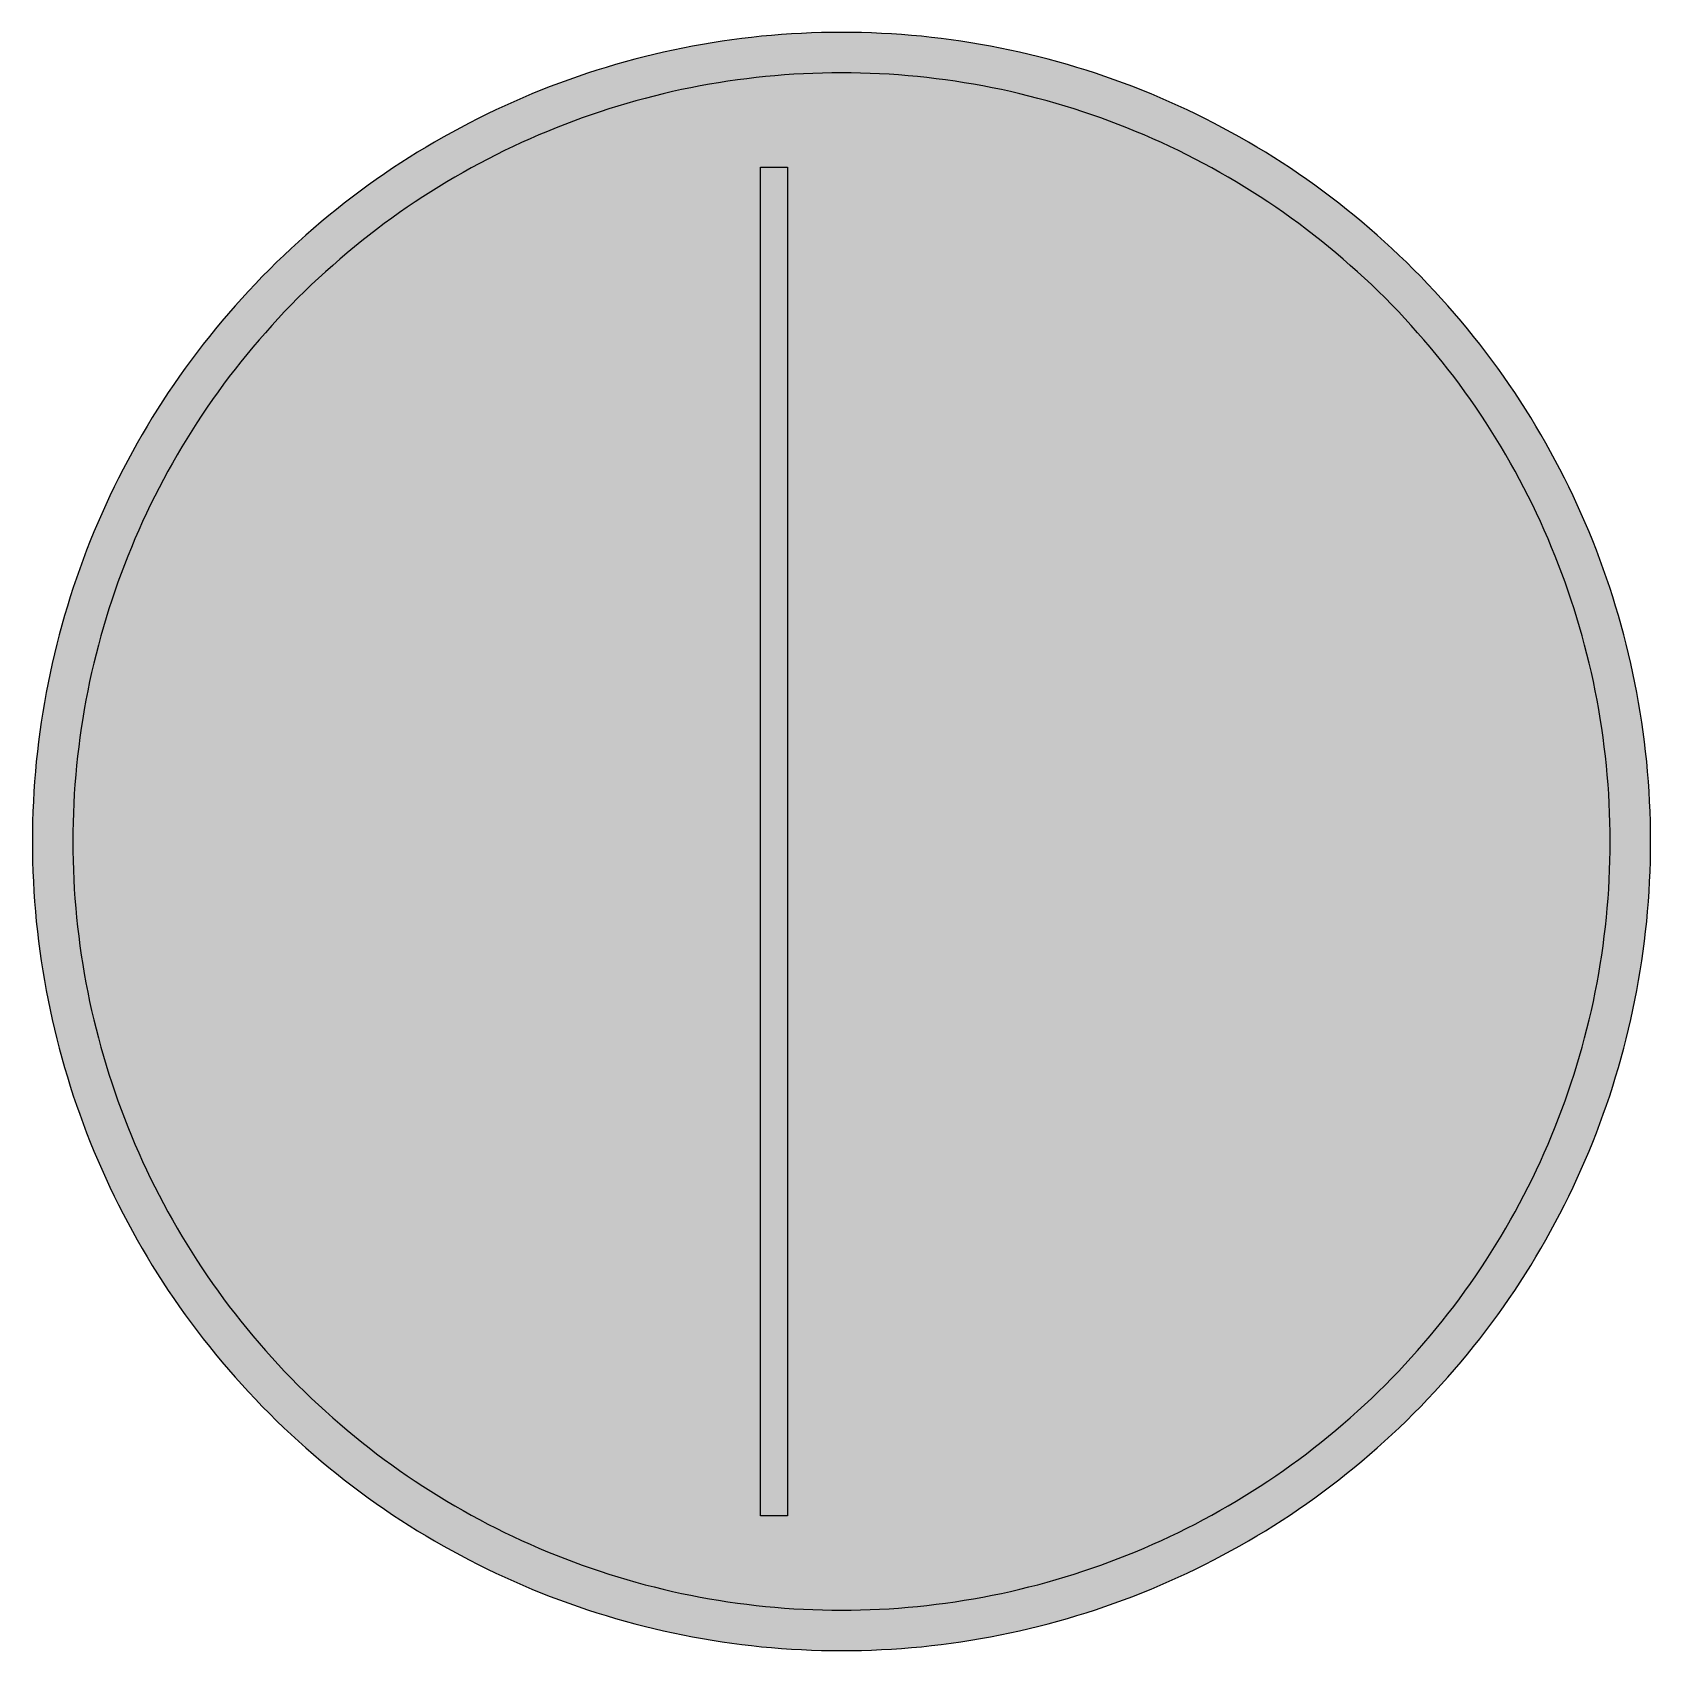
# Model space of a CAD drawing. Header units: millimetres. Extents: x 0 to 212, y 0 to 212.
import ezdxf

# ---------------------------------------------------------------- set-up
doc = ezdxf.new("R2010")
doc.units = ezdxf.units.MM

msp = doc.modelspace()

# ---------------------------------------------------------------- hatches: boundary and pattern name
for color, points in [(254, [(211.7189, 105.8869), (211.709, 107.2007), (211.6861, 108.5139), (211.6455, 109.8245), (211.5871, 111.1326), (211.5134, 112.4407), (211.4245, 113.7437), (211.3204, 115.0468), (211.201, 116.3447), (211.0638, 117.6426), (210.9114, 118.9355), (210.7413, 120.2258), (210.5584, 121.5136), (210.3577, 122.7988), (210.1418, 124.079), (209.9107, 125.3566), (209.6643, 126.6292), (209.4027, 127.8992), (209.1258, 129.1641), (208.8337, 130.4239), (208.5264, 131.6812), (208.2038, 132.936), (207.866, 134.1831), (207.5104, 135.4277), (207.1421, 136.6647), (206.7611, 137.8991), (206.3623, 139.1285), (205.9483, 140.3502), (205.5216, 141.5694), (205.0771, 142.781), (204.6199, 143.9901), (204.1474, 145.1915), (203.6623, 146.3853), (203.1619, 147.574), (202.6463, 148.7576), (202.1154, 149.9362), (201.5693, 151.1046), (201.0105, 152.2705), (200.439, 153.4262), (199.8523, 154.5768), (199.2503, 155.7198), (198.6356, 156.8577), (198.0057, 157.9855), (197.3605, 159.1081), (196.7052, 160.2232), (196.0321, 161.3281), (195.3489, 162.4279), (194.6504, 163.5176), (193.9366, 164.6022), (193.2102, 165.6766), (192.471, 166.7434), (191.7167, 167.8), (190.9521, 168.849), (190.1698, 169.8904), (189.3773, 170.9217), (188.5696, 171.9428), (187.7517, 172.9562), (186.9161, 173.9621), (186.0702, 174.9552), (185.2117, 175.9407), (184.338, 176.9161), (183.454, 177.8838), (182.5549, 178.8389), (181.643, 179.7837), (180.721, 180.7185), (179.7837, 181.643), (178.8389, 182.5549), (177.8838, 183.454), (176.9161, 184.338), (175.9407, 185.2117), (174.9552, 186.0702), (173.9621, 186.9161), (172.9562, 187.7492), (171.9428, 188.5696), (170.9217, 189.3773), (169.8904, 190.1698), (168.849, 190.9496), (167.8, 191.7167), (166.7408, 192.471), (165.6766, 193.2102), (164.6022, 193.9366), (163.5176, 194.6504), (162.4279, 195.3489), (161.3281, 196.0321), (160.2232, 196.7052), (159.1081, 197.3631), (157.9855, 198.0057), (156.8577, 198.6356), (155.7198, 199.2503), (154.5768, 199.8523), (153.4262, 200.439), (152.2705, 201.0131), (151.1046, 201.5719), (149.9362, 202.1154), (148.7576, 202.6463), (147.574, 203.1619), (146.3853, 203.6623), (145.1889, 204.15), (143.9875, 204.6199), (142.781, 205.0796), (141.5694, 205.5216), (140.3502, 205.9483), (139.1285, 206.3623), (137.8991, 206.7611), (136.6647, 207.1446), (135.4252, 207.5129), (134.1831, 207.866), (132.9334, 208.2038), (131.6812, 208.5264), (130.4239, 208.8337), (129.1641, 209.1284), (127.8966, 209.4052), (126.6292, 209.6668), (125.3541, 209.9132), (124.0765, 210.1444), (122.7963, 210.3603), (121.5136, 210.5584), (120.2258, 210.7438), (118.9355, 210.9114), (117.6401, 211.0638), (116.3447, 211.201), (115.0468, 211.3229), (113.7437, 211.4271), (112.4382, 211.516), (111.1326, 211.5896), (109.8245, 211.6455), (108.5113, 211.6861), (107.1982, 211.7115), (105.885, 211.7192), (104.5693, 211.7115), (103.2561, 211.6861), (101.9454, 211.6455), (100.6373, 211.5896), (99.3292, 211.516), (98.0262, 211.4271), (96.7232, 211.3229), (95.4253, 211.201), (94.1273, 211.0638), (92.8345, 210.9114), (91.5441, 210.7438), (90.2564, 210.5584), (88.9711, 210.3603), (87.691, 210.1444), (86.4133, 209.9132), (85.1408, 209.6668), (83.8708, 209.4052), (82.6059, 209.1284), (81.346, 208.8337), (80.0887, 208.5264), (78.834, 208.2038), (77.5868, 207.866), (76.3422, 207.5129), (75.1053, 207.1446), (73.8708, 206.7611), (72.6415, 206.3623), (71.4197, 205.9483), (70.2005, 205.5216), (68.9889, 205.0796), (67.7799, 204.6199), (66.5785, 204.15), (65.3847, 203.6623), (64.196, 203.1619), (63.0123, 202.6463), (61.8338, 202.1154), (60.6628, 201.5719), (59.4995, 201.0131), (58.3438, 200.439), (57.1932, 199.8523), (56.0502, 199.2503), (54.9123, 198.6356), (53.7845, 198.0057), (52.6618, 197.3631), (51.5468, 196.7052), (50.4419, 196.0321), (49.342, 195.3489), (48.2524, 194.6504), (47.1678, 193.9366), (46.0934, 193.2102), (45.0266, 192.471), (43.9699, 191.7167), (42.9209, 190.9496), (41.8795, 190.1698), (40.8483, 189.3773), (39.8272, 188.5696), (38.8137, 187.7492), (37.8079, 186.9161), (36.8148, 186.0702), (35.8292, 185.2117), (34.8539, 184.338), (33.8861, 183.454), (32.9311, 182.5549), (31.9862, 181.643), (31.049, 180.7185), (30.1269, 179.7837), (29.2151, 178.8389), (28.3159, 177.8838), (27.432, 176.9161), (26.5582, 175.9407), (25.6997, 174.9552), (24.8539, 173.9621), (24.0208, 172.9562), (23.2004, 171.9428), (22.3926, 170.9217), (21.6002, 169.8904), (20.8204, 168.849), (20.0533, 167.8), (19.2989, 166.7434), (18.5598, 165.6766), (17.8333, 164.6022), (17.1196, 163.5176), (16.4211, 162.4279), (15.7378, 161.3281), (15.0647, 160.2232), (14.4069, 159.1081), (13.7643, 157.9855), (13.1343, 156.8577), (12.5197, 155.7198), (11.9177, 154.5768), (11.3309, 153.4262), (10.7569, 152.2705), (10.1981, 151.1046), (9.6545, 149.9362), (9.1237, 148.7576), (8.6081, 147.574), (8.1077, 146.3853), (7.62, 145.1915), (7.1501, 143.9901), (6.6904, 142.781), (6.2484, 141.5694), (5.8217, 140.3502), (5.4077, 139.1285), (5.0089, 137.8991), (4.6253, 136.6647), (4.257, 135.4277), (3.904, 134.1831), (3.5662, 132.936), (3.2436, 131.6812), (2.9362, 130.4239), (2.6416, 129.1641), (2.3647, 127.8992), (2.1031, 126.6292), (1.8567, 125.3566), (1.6256, 124.079), (1.4097, 122.7988), (1.2116, 121.5136), (1.0262, 120.2258), (0.8585, 118.9355), (0.7061, 117.6426), (0.569, 116.3447), (0.447, 115.0468), (0.3429, 113.7437), (0.254, 112.4407), (0.1803, 111.1326), (0.1245, 109.8245), (0.0838, 108.5139), (0.0584, 107.2007), (0.0508, 105.885), (0.0584, 104.5718), (0.0838, 103.2586), (0.1245, 101.9454), (0.1803, 100.6373), (0.254, 99.3318), (0.3429, 98.0262), (0.447, 96.7232), (0.569, 95.4253), (0.7061, 94.1299), (0.8585, 92.8345), (1.0262, 91.5441), (1.2116, 90.2564), (1.4097, 88.9737), (1.6256, 87.6935), (1.8567, 86.4159), (2.1031, 85.1408), (2.3647, 83.8733), (2.6416, 82.6059), (2.9362, 81.346), (3.2436, 80.0887), (3.5662, 78.8365), (3.904, 77.5868), (4.257, 76.3448), (4.6253, 75.1053), (5.0089, 73.8708), (5.4077, 72.6415), (5.8217, 71.4197), (6.2484, 70.2005), (6.6904, 68.9889), (7.1501, 67.7824), (7.62, 66.581), (8.1077, 65.3847), (8.6081, 64.196), (9.1237, 63.0123), (9.6545, 61.8338), (10.1981, 60.6654), (10.7569, 59.4995), (11.3309, 58.3438), (11.9177, 57.1932), (12.5197, 56.0502), (13.1343, 54.9123), (13.7643, 53.7845), (14.4069, 52.6618), (15.0647, 51.5468), (15.7378, 50.4419), (16.4211, 49.342), (17.1196, 48.2524), (17.8333, 47.1678), (18.5598, 46.0934), (19.2989, 45.0291), (20.0533, 43.9699), (20.8204, 42.9209), (21.6002, 41.8795), (22.3926, 40.8483), (23.2004, 39.8272), (24.0208, 38.8137), (24.8539, 37.8079), (25.6997, 36.8148), (26.5582, 35.8292), (27.432, 34.8539), (28.3159, 33.8861), (29.2151, 32.9311), (30.1269, 31.9862), (31.049, 31.049), (31.9862, 30.1269), (32.9311, 29.2151), (33.8861, 28.3159), (34.8539, 27.432), (35.8292, 26.5582), (36.8148, 25.6997), (37.8079, 24.8539), (38.8137, 24.0182), (39.8272, 23.2004), (40.8483, 22.3926), (41.8795, 21.6002), (42.9209, 20.8178), (43.9699, 20.0533), (45.0266, 19.2989), (46.0934, 18.5598), (47.1678, 17.8333), (48.2524, 17.1196), (49.342, 16.4211), (50.4419, 15.7378), (51.5468, 15.0647), (52.6618, 14.4094), (53.7845, 13.7643), (54.9123, 13.1343), (56.0502, 12.5197), (57.1932, 11.9177), (58.3438, 11.3309), (59.4995, 10.7594), (60.6628, 10.2006), (61.8338, 9.6545), (63.0123, 9.1237), (64.196, 8.6081), (65.3847, 8.1077), (66.5785, 7.6225), (67.7799, 7.1501), (68.9889, 6.6929), (70.2005, 6.2484), (71.4197, 5.8217), (72.6415, 5.4077), (73.8708, 5.0089), (75.1053, 4.6279), (76.3422, 4.2596), (77.5868, 3.904), (78.834, 3.5662), (80.0887, 3.2436), (81.346, 2.9362), (82.6059, 2.6441), (83.8708, 2.3673), (85.1408, 2.1057), (86.4133, 1.8593), (87.691, 1.6281), (88.9711, 1.4122), (90.2564, 1.2116), (91.5441, 1.0287), (92.8345, 0.8585), (94.1273, 0.7061), (95.4253, 0.569), (96.7232, 0.4496), (98.0262, 0.3454), (99.3292, 0.2565), (100.6373, 0.1829), (101.9454, 0.1245), (103.2561, 0.0838), (104.5693, 0.061), (105.885, 0.0533), (107.1982, 0.061), (108.5113, 0.0838), (109.8245, 0.1245), (111.1326, 0.1829), (112.4382, 0.2565), (113.7437, 0.3454), (115.0468, 0.4496), (116.3447, 0.569), (117.6401, 0.7061), (118.9355, 0.8585), (120.2258, 1.0287), (121.5136, 1.2116), (122.7963, 1.4122), (124.0765, 1.6281), (125.3541, 1.8593), (126.6292, 2.1057), (127.8966, 2.3673), (129.1641, 2.6441), (130.4239, 2.9362), (131.6812, 3.2436), (132.9334, 3.5662), (134.1831, 3.904), (135.4252, 4.2596), (136.6647, 4.6279), (137.8991, 5.0089), (139.1285, 5.4077), (140.3502, 5.8217), (141.5694, 6.2484), (142.781, 6.6929), (143.9875, 7.1501), (145.1889, 7.6225), (146.3853, 8.1077), (147.574, 8.6081), (148.7576, 9.1237), (149.9362, 9.6545), (151.1046, 10.2006), (152.2705, 10.7594), (153.4262, 11.3309), (154.5768, 11.9177), (155.7198, 12.5197), (156.8577, 13.1343), (157.9855, 13.7643), (159.1081, 14.4094), (160.2232, 15.0647), (161.3281, 15.7378), (162.4279, 16.4211), (163.5176, 17.1196), (164.6022, 17.8333), (165.6766, 18.5598), (166.7408, 19.2989), (167.8, 20.0533), (168.849, 20.8178), (169.8904, 21.6002), (170.9217, 22.3926), (171.9428, 23.2004), (172.9562, 24.0182), (173.9621, 24.8539), (174.9552, 25.6997), (175.9407, 26.5582), (176.9161, 27.432), (177.8838, 28.3159), (178.8389, 29.2151), (179.7837, 30.1269), (180.721, 31.049), (181.643, 31.9862), (182.5549, 32.9311), (183.454, 33.8861), (184.338, 34.8539), (185.2117, 35.8292), (186.0702, 36.8148), (186.9161, 37.8079), (187.7517, 38.8137), (188.5696, 39.8272), (189.3773, 40.8483), (190.1698, 41.8795), (190.9521, 42.9209), (191.7167, 43.9699), (192.471, 45.0291), (193.2102, 46.0934), (193.9366, 47.1678), (194.6504, 48.2524), (195.3489, 49.342), (196.0321, 50.4419), (196.7052, 51.5468), (197.3605, 52.6618), (198.0057, 53.7845), (198.6356, 54.9123), (199.2503, 56.0502), (199.8523, 57.1932), (200.439, 58.3438), (201.0105, 59.4995), (201.5693, 60.6654), (202.1154, 61.8338), (202.6463, 63.0123), (203.1619, 64.196), (203.6623, 65.3847), (204.1474, 66.581), (204.6199, 67.7824), (205.0771, 68.9889), (205.5216, 70.2005), (205.9483, 71.4197), (206.3623, 72.6415), (206.7611, 73.8708), (207.1421, 75.1053), (207.5104, 76.3448), (207.866, 77.5868), (208.2038, 78.8365), (208.5264, 80.0887), (208.8337, 81.346), (209.1258, 82.6059), (209.4027, 83.8733), (209.6643, 85.1408), (209.9107, 86.4159), (210.1418, 87.6935), (210.3577, 88.9737), (210.5584, 90.2564), (210.7413, 91.5441), (210.9114, 92.8345), (211.0638, 94.1299), (211.201, 95.4253), (211.3204, 96.7232), (211.4245, 98.0262), (211.5134, 99.3318), (211.5871, 100.6373), (211.6455, 101.9454), (211.6861, 103.2586), (211.709, 104.5718), (211.7166, 105.885)]), (144, [(206.4272, 105.8869), (206.4182, 107.1347), (206.3953, 108.3818), (206.3572, 109.6264), (206.3013, 110.871), (206.2328, 112.1131), (206.1489, 113.3526), (206.0499, 114.5896), (205.933, 115.824), (205.8035, 117.0534), (205.6587, 118.2827), (205.4987, 119.5095), (205.3234, 120.7313), (205.1355, 121.953), (204.9297, 123.1697), (204.7113, 124.3813), (204.4776, 125.5928), (204.2287, 126.7968), (203.9645, 128.0008), (203.6877, 129.1971), (203.393, 130.3934), (203.0882, 131.5822), (202.7657, 132.7683), (202.4304, 133.9494), (202.0799, 135.1255), (201.7166, 136.2989), (201.3382, 137.4648), (200.9445, 138.6281), (200.5381, 139.7864), (200.119, 140.937), (199.6846, 142.0851), (199.2351, 143.2255), (198.7728, 144.3609), (198.2978, 145.4912), (197.8076, 146.6139), (197.3047, 147.734), (196.7865, 148.844), (196.2556, 149.9514), (195.7121, 151.0513), (195.1533, 152.1435), (194.5818, 153.2306), (193.9976, 154.3101), (193.4007, 155.382), (192.7885, 156.4462), (192.1637, 157.5054), (191.5262, 158.557), (190.8759, 159.6009), (190.2104, 160.6372), (189.5348, 161.6659), (188.8439, 162.687), (188.1429, 163.7005), (187.4266, 164.7038), (186.6976, 165.702), (185.9559, 166.69), (185.2041, 167.6705), (184.437, 168.6408), (183.6572, 169.6034), (182.8673, 170.5585), (182.0621, 171.5033), (181.2468, 172.4381), (180.4162, 173.3652), (179.5755, 174.2846), (178.722, 175.1914), (177.8559, 176.0906), (176.9796, 176.9796), (176.0906, 177.8559), (175.1914, 178.722), (174.2846, 179.5755), (173.3652, 180.4162), (172.4381, 181.2442), (171.5033, 182.0621), (170.5585, 182.8648), (169.6034, 183.6572), (168.6408, 184.437), (167.6705, 185.2041), (166.69, 185.9559), (165.702, 186.6976), (164.7038, 187.4266), (163.7005, 188.1429), (162.687, 188.8439), (161.6659, 189.5348), (160.6372, 190.2104), (159.6009, 190.8759), (158.557, 191.5262), (157.5054, 192.1637), (156.4462, 192.7885), (155.382, 193.4007), (154.3075, 193.9976), (153.228, 194.5818), (152.1435, 195.1533), (151.0487, 195.7121), (149.9514, 196.2556), (148.844, 196.7865), (147.734, 197.3047), (146.6139, 197.8076), (145.4912, 198.2978), (144.3609, 198.7728), (143.2255, 199.2351), (142.0825, 199.6846), (140.937, 200.119), (139.7838, 200.5406), (138.6281, 200.947), (137.4648, 201.3382), (136.2989, 201.7166), (135.1255, 202.0824), (133.9494, 202.4304), (132.7683, 202.7657), (131.5822, 203.0882), (130.3909, 203.3956), (129.1971, 203.6877), (127.9982, 203.9645), (126.7968, 204.2287), (125.5903, 204.4776), (124.3813, 204.7113), (123.1671, 204.9323), (121.9505, 205.1355), (120.7313, 205.326), (119.5095, 205.5012), (118.2827, 205.6613), (117.0534, 205.806), (115.8215, 205.9356), (114.587, 206.0499), (113.35, 206.1489), (112.1105, 206.2353), (110.871, 206.3039), (109.6264, 206.3572), (108.3818, 206.3953), (107.1347, 206.4207), (105.885, 206.4283), (104.6353, 206.4207), (103.3882, 206.3953), (102.1436, 206.3572), (100.899, 206.3039), (99.6569, 206.2353), (98.4174, 206.1489), (97.1804, 206.0499), (95.946, 205.9356), (94.7166, 205.806), (93.4872, 205.6613), (92.2604, 205.5012), (91.0387, 205.326), (89.8169, 205.1355), (88.6003, 204.9323), (87.3887, 204.7113), (86.1771, 204.4776), (84.9732, 204.2287), (83.7692, 203.9645), (82.5729, 203.6877), (81.3765, 203.3956), (80.1878, 203.0882), (79.0016, 202.7657), (77.8205, 202.4304), (76.6445, 202.0824), (75.471, 201.7166), (74.3052, 201.3382), (73.1418, 200.947), (71.9836, 200.5406), (70.833, 200.119), (69.6849, 199.6846), (68.5444, 199.2351), (67.4091, 198.7728), (66.2788, 198.2978), (65.1561, 197.8076), (64.0359, 197.3047), (62.926, 196.7865), (61.8185, 196.2556), (60.7187, 195.7121), (59.6265, 195.1533), (58.5394, 194.5818), (57.4599, 193.9976), (56.388, 193.4007), (55.3237, 192.7885), (54.2646, 192.1637), (53.213, 191.5262), (52.1691, 190.8759), (51.1327, 190.2104), (50.104, 189.5348), (49.083, 188.8439), (48.0695, 188.1429), (47.0662, 187.4266), (46.068, 186.6976), (45.0799, 185.9559), (44.0995, 185.2041), (43.1292, 184.437), (42.1665, 183.6572), (41.2115, 182.8648), (40.2666, 182.0621), (39.3319, 181.2442), (38.4048, 180.4162), (37.4853, 179.5755), (36.5785, 178.722), (35.6794, 177.8559), (34.7904, 176.9796), (33.9141, 176.0906), (33.0479, 175.1914), (32.1945, 174.2846), (31.3538, 173.3652), (30.5257, 172.4381), (29.7078, 171.5033), (28.9052, 170.5585), (28.1127, 169.6034), (27.3329, 168.6408), (26.5659, 167.6705), (25.814, 166.69), (25.0723, 165.702), (24.3434, 164.7038), (23.6271, 163.7005), (22.926, 162.687), (22.2352, 161.6659), (21.5595, 160.6372), (20.894, 159.6009), (20.2438, 158.557), (19.6063, 157.5054), (18.9814, 156.4462), (18.3693, 155.382), (17.7724, 154.3101), (17.1882, 153.2306), (16.6167, 152.1435), (16.0579, 151.0513), (15.5143, 149.9514), (14.9835, 148.844), (14.4653, 147.734), (13.9624, 146.6139), (13.4722, 145.4912), (12.9972, 144.3609), (12.5349, 143.2255), (12.0853, 142.0851), (11.651, 140.937), (11.2293, 139.7864), (10.8229, 138.6281), (10.4318, 137.4648), (10.0533, 136.2989), (9.6876, 135.1255), (9.3396, 133.9494), (9.0043, 132.7683), (8.6817, 131.5822), (8.3744, 130.3934), (8.0823, 129.1971), (7.8054, 128.0008), (7.5413, 126.7968), (7.2923, 125.5928), (7.0587, 124.3813), (6.8377, 123.1697), (6.6345, 121.953), (6.444, 120.7313), (6.2687, 119.5095), (6.1087, 118.2827), (5.9639, 117.0534), (5.8344, 115.824), (5.7201, 114.5896), (5.621, 113.3526), (5.5347, 112.1131), (5.4661, 110.871), (5.4127, 109.6264), (5.3746, 108.3818), (5.3492, 107.1347), (5.3416, 105.885), (5.3492, 104.6353), (5.3746, 103.3882), (5.4127, 102.1436), (5.4661, 100.899), (5.5347, 99.6594), (5.621, 98.4199), (5.7201, 97.1829), (5.8344, 95.9485), (5.9639, 94.7166), (6.1087, 93.4872), (6.2687, 92.2604), (6.444, 91.0387), (6.6345, 89.8195), (6.8377, 88.6028), (7.0587, 87.3887), (7.2923, 86.1797), (7.5413, 84.9732), (7.8054, 83.7717), (8.0823, 82.5729), (8.3744, 81.3791), (8.6817, 80.1878), (9.0043, 79.0016), (9.3396, 77.8205), (9.6876, 76.6445), (10.0533, 75.471), (10.4318, 74.3052), (10.8229, 73.1418), (11.2293, 71.9861), (11.651, 70.833), (12.0853, 69.6874), (12.5349, 68.5444), (12.9972, 67.4091), (13.4722, 66.2788), (13.9624, 65.1561), (14.4653, 64.0359), (14.9835, 62.926), (15.5143, 61.8185), (16.0579, 60.7212), (16.6167, 59.6265), (17.1882, 58.5419), (17.7724, 57.4624), (18.3693, 56.388), (18.9814, 55.3237), (19.6063, 54.2646), (20.2438, 53.213), (20.894, 52.1691), (21.5595, 51.1327), (22.2352, 50.104), (22.926, 49.083), (23.6271, 48.0695), (24.3434, 47.0662), (25.0723, 46.068), (25.814, 45.0799), (26.5659, 44.0995), (27.3329, 43.1292), (28.1127, 42.1665), (28.9052, 41.2115), (29.7078, 40.2666), (30.5257, 39.3319), (31.3538, 38.4048), (32.1945, 37.4853), (33.0479, 36.5785), (33.9141, 35.6794), (34.7904, 34.7904), (35.6794, 33.9141), (36.5785, 33.0479), (37.4853, 32.1945), (38.4048, 31.3538), (39.3319, 30.5232), (40.2666, 29.7078), (41.2115, 28.9027), (42.1665, 28.1127), (43.1292, 27.3329), (44.0995, 26.5659), (45.0799, 25.814), (46.068, 25.0723), (47.0662, 24.3434), (48.0695, 23.6271), (49.083, 22.926), (50.104, 22.2352), (51.1327, 21.5595), (52.1691, 20.894), (53.213, 20.2438), (54.2646, 19.6063), (55.3237, 18.9814), (56.388, 18.3693), (57.4599, 17.7724), (58.5394, 17.1882), (59.6265, 16.6167), (60.7187, 16.0579), (61.8185, 15.5143), (62.926, 14.9835), (64.0359, 14.4653), (65.1561, 13.9624), (66.2788, 13.4722), (67.4091, 12.9972), (68.5444, 12.5349), (69.6849, 12.0853), (70.833, 11.651), (71.9836, 11.2319), (73.1418, 10.8255), (74.3052, 10.4318), (75.471, 10.0533), (76.6445, 9.6901), (77.8205, 9.3396), (79.0016, 9.0043), (80.1878, 8.6817), (81.3765, 8.3769), (82.5729, 8.0823), (83.7692, 7.8054), (84.9732, 7.5413), (86.1771, 7.2923), (87.3887, 7.0587), (88.6003, 6.8402), (89.8169, 6.6345), (91.0387, 6.4465), (92.2604, 6.2713), (93.4872, 6.1112), (94.7166, 5.9665), (95.946, 5.8369), (97.1804, 5.7201), (98.4174, 5.621), (99.6569, 5.5372), (100.899, 5.4686), (102.1436, 5.4127), (103.3882, 5.3746), (104.6353, 5.3518), (105.885, 5.3442), (107.1347, 5.3518), (108.3818, 5.3746), (109.6264, 5.4127), (110.871, 5.4686), (112.1105, 5.5372), (113.35, 5.621), (114.587, 5.7201), (115.8215, 5.8369), (117.0534, 5.9665), (118.2827, 6.1112), (119.5095, 6.2713), (120.7313, 6.4465), (121.9505, 6.6345), (123.1671, 6.8402), (124.3813, 7.0587), (125.5903, 7.2923), (126.7968, 7.5413), (127.9982, 7.8054), (129.1971, 8.0823), (130.3909, 8.3769), (131.5822, 8.6817), (132.7683, 9.0043), (133.9494, 9.3396), (135.1255, 9.6901), (136.2989, 10.0533), (137.4648, 10.4318), (138.6281, 10.8255), (139.7838, 11.2319), (140.937, 11.651), (142.0825, 12.0853), (143.2255, 12.5349), (144.3609, 12.9972), (145.4912, 13.4722), (146.6139, 13.9624), (147.734, 14.4653), (148.844, 14.9835), (149.9514, 15.5143), (151.0487, 16.0579), (152.1435, 16.6167), (153.228, 17.1882), (154.3075, 17.7724), (155.382, 18.3693), (156.4462, 18.9814), (157.5054, 19.6063), (158.557, 20.2438), (159.6009, 20.894), (160.6372, 21.5595), (161.6659, 22.2352), (162.687, 22.926), (163.7005, 23.6271), (164.7038, 24.3434), (165.702, 25.0723), (166.69, 25.814), (167.6705, 26.5659), (168.6408, 27.3329), (169.6034, 28.1127), (170.5585, 28.9027), (171.5033, 29.7078), (172.4381, 30.5232), (173.3652, 31.3538), (174.2846, 32.1945), (175.1914, 33.0479), (176.0906, 33.9141), (176.9796, 34.7904), (177.8559, 35.6794), (178.722, 36.5785), (179.5755, 37.4853), (180.4162, 38.4048), (181.2468, 39.3319), (182.0621, 40.2666), (182.8673, 41.2115), (183.6572, 42.1665), (184.437, 43.1292), (185.2041, 44.0995), (185.9559, 45.0799), (186.6976, 46.068), (187.4266, 47.0662), (188.1429, 48.0695), (188.8439, 49.083), (189.5348, 50.104), (190.2104, 51.1327), (190.8759, 52.1691), (191.5262, 53.213), (192.1637, 54.2646), (192.7885, 55.3237), (193.4007, 56.388), (193.9976, 57.4624), (194.5818, 58.5419), (195.1533, 59.6265), (195.7121, 60.7212), (196.2556, 61.8185), (196.7865, 62.926), (197.3047, 64.0359), (197.8076, 65.1561), (198.2978, 66.2788), (198.7728, 67.4091), (199.2351, 68.5444), (199.6846, 69.6874), (200.119, 70.833), (200.5381, 71.9861), (200.9445, 73.1418), (201.3382, 74.3052), (201.7166, 75.471), (202.0799, 76.6445), (202.4304, 77.8205), (202.7657, 79.0016), (203.0882, 80.1878), (203.393, 81.3791), (203.6877, 82.5729), (203.9645, 83.7717), (204.2287, 84.9732), (204.4776, 86.1797), (204.7113, 87.3887), (204.9297, 88.6028), (205.1355, 89.8195), (205.3234, 91.0387), (205.4987, 92.2604), (205.6587, 93.4872), (205.8035, 94.7166), (205.933, 95.9485), (206.0499, 97.1829), (206.1489, 98.4199), (206.2328, 99.6594), (206.3013, 100.899), (206.3572, 102.1436), (206.3953, 103.3882), (206.4182, 104.6353), (206.4258, 105.885)]), (254, [(95.3022, 194.0814), (98.83, 194.0814), (98.83, 17.6925), (95.3022, 17.6925)])]:
    msp.add_hatch(color=color).paths.add_polyline_path(points)
h = msp.add_hatch(color=254)
h.paths.add_polyline_path([(31.6258, 86.4842), (36.9175, 86.4842), (36.9175, 67.9633), (36.9164, 67.8942), (36.9138, 67.8256), (36.9087, 67.7596), (36.9037, 67.691), (36.896, 67.625), (36.8859, 67.5589), (36.8757, 67.4929), (36.863, 67.4294), (36.8478, 67.3633), (36.8325, 67.2998), (36.8148, 67.2363), (36.797, 67.1754), (36.7767, 67.1119), (36.7563, 67.0509), (36.7335, 66.9925), (36.7081, 66.9315), (36.6827, 66.8731), (36.6547, 66.8147), (36.6268, 66.7563), (36.5963, 66.7004), (36.5658, 66.6445), (36.5328, 66.5886), (36.4998, 66.5353), (36.4642, 66.482), (36.4287, 66.4312), (36.3906, 66.3778), (36.3525, 66.327), (36.3118, 66.2788), (36.2712, 66.2305), (36.228, 66.1822), (36.1848, 66.1365), (36.1417, 66.0908), (36.0959, 66.0476), (36.0502, 66.0044), (36.002, 65.9613), (35.9537, 65.9206), (35.9054, 65.88), (35.8546, 65.8419), (35.8013, 65.8038), (35.7505, 65.7682), (35.6972, 65.7327), (35.6438, 65.6996), (35.5879, 65.6666), (35.5321, 65.6361), (35.4762, 65.6057), (35.4178, 65.5777), (35.3593, 65.5498), (35.3009, 65.5244), (35.24, 65.499), (35.1815, 65.4761), (35.1206, 65.4558), (35.0571, 65.4355), (34.9961, 65.4177), (34.9326, 65.3999), (34.8691, 65.3847), (34.8031, 65.3694), (34.7396, 65.3567), (34.6735, 65.3466), (34.6075, 65.3364), (34.5415, 65.3288), (34.4729, 65.3237), (34.4068, 65.3186), (34.3383, 65.3161), (34.2697, 65.3161), (34.2011, 65.3161), (34.1351, 65.3186), (34.0665, 65.3237), (34.0004, 65.3288), (33.9344, 65.3364), (33.8684, 65.3466), (33.8023, 65.3567), (33.7363, 65.3694), (33.6728, 65.3847), (33.6093, 65.3999), (33.5458, 65.4177), (33.4848, 65.4355), (33.4213, 65.4558), (33.3604, 65.4761), (33.2994, 65.499), (33.241, 65.5244), (33.1826, 65.5498), (33.1241, 65.5777), (33.0657, 65.6057), (33.0098, 65.6361), (32.954, 65.6666), (32.8981, 65.6996), (32.8447, 65.7327), (32.7914, 65.7682), (32.7381, 65.8038), (32.6873, 65.8419), (32.6365, 65.88), (32.5882, 65.9206), (32.5399, 65.9613), (32.4917, 66.0044), (32.446, 66.0476), (32.4002, 66.0908), (32.3545, 66.1365), (32.3113, 66.1822), (32.2707, 66.2305), (32.2301, 66.2788), (32.1894, 66.327), (32.1513, 66.3778), (32.1132, 66.4312), (32.0777, 66.482), (32.0421, 66.5353), (32.0065, 66.5886), (31.9761, 66.6445), (31.943, 66.7004), (31.9151, 66.7563), (31.8846, 66.8147), (31.8592, 66.8731), (31.8338, 66.9315), (31.8084, 66.9925), (31.7856, 67.0509), (31.7627, 67.1119), (31.7424, 67.1754), (31.7246, 67.2363), (31.7068, 67.2998), (31.6916, 67.3633), (31.6789, 67.4294), (31.6662, 67.4929), (31.656, 67.5589), (31.6459, 67.625), (31.6382, 67.691), (31.6332, 67.7596), (31.6281, 67.8256), (31.6255, 67.8942), (31.6255, 67.9628)])
h.paths.add_polyline_path([(38.6814, 86.4842), (43.973, 86.4842), (43.973, 62.6717), (43.9699, 62.6008), (43.9674, 62.5348), (43.9649, 62.4662), (43.9572, 62.4002), (43.9496, 62.3341), (43.942, 62.2681), (43.9293, 62.2021), (43.9191, 62.136), (43.9039, 62.0725), (43.8887, 62.009), (43.8709, 61.9455), (43.8531, 61.882), (43.8328, 61.8211), (43.8125, 61.7601), (43.7896, 61.6991), (43.7642, 61.6407), (43.7388, 61.5823), (43.7109, 61.5239), (43.6829, 61.4655), (43.6524, 61.4096), (43.622, 61.3537), (43.5889, 61.2978), (43.5559, 61.2445), (43.5204, 61.1911), (43.4848, 61.1378), (43.4467, 61.087), (43.4086, 61.0362), (43.368, 60.9879), (43.3273, 60.9397), (43.2841, 60.8914), (43.241, 60.8457), (43.1978, 60.8), (43.1521, 60.7543), (43.1063, 60.7111), (43.0581, 60.6704), (43.0098, 60.6273), (42.959, 60.5892), (42.9082, 60.5511), (42.8574, 60.513), (42.8066, 60.4774), (42.7533, 60.4418), (42.6974, 60.4063), (42.6441, 60.3758), (42.5882, 60.3428), (42.5298, 60.3148), (42.4739, 60.2844), (42.4155, 60.259), (42.357, 60.2336), (42.2961, 60.2082), (42.2351, 60.1853), (42.1742, 60.1624), (42.1132, 60.1447), (42.0497, 60.1243), (41.9887, 60.1066), (41.9227, 60.0913), (41.8592, 60.0786), (41.7957, 60.0659), (41.7297, 60.0558), (41.6636, 60.0456), (41.5976, 60.038), (41.529, 60.0329), (41.463, 60.0278), (41.3944, 60.0253), (41.3258, 60.0253), (41.2572, 60.0253), (41.1886, 60.0278), (41.1226, 60.0329), (41.0566, 60.038), (40.988, 60.0456), (40.9219, 60.0558), (40.8584, 60.0659), (40.7924, 60.0786), (40.7289, 60.0913), (40.6654, 60.1066), (40.6019, 60.1243), (40.5384, 60.1447), (40.4774, 60.1624), (40.4165, 60.1853), (40.3555, 60.2082), (40.2971, 60.2336), (40.2361, 60.259), (40.1803, 60.2844), (40.1218, 60.3148), (40.066, 60.3428), (40.0101, 60.3758), (39.9542, 60.4063), (39.9009, 60.4418), (39.8475, 60.4774), (39.7942, 60.513), (39.7434, 60.5511), (39.6926, 60.5892), (39.6443, 60.6273), (39.5935, 60.6704), (39.5478, 60.7111), (39.4995, 60.7543), (39.4564, 60.8), (39.4106, 60.8457), (39.3675, 60.8914), (39.3268, 60.9397), (39.2836, 60.9879), (39.2455, 61.0362), (39.2049, 61.087), (39.1693, 61.1378), (39.1312, 61.1911), (39.0982, 61.2445), (39.0627, 61.2978), (39.0296, 61.3537), (38.9992, 61.4096), (38.9687, 61.4655), (38.9407, 61.5239), (38.9128, 61.5823), (38.8874, 61.6407), (38.8645, 61.6991), (38.8417, 61.7601), (38.8188, 61.8211), (38.7985, 61.882), (38.7807, 61.9455), (38.7629, 62.009), (38.7477, 62.0725), (38.735, 62.136), (38.7223, 62.2021), (38.7096, 62.2681), (38.702, 62.3341), (38.6944, 62.4002), (38.6867, 62.4662), (38.6842, 62.5348), (38.6817, 62.6008), (38.6791, 62.6694)], flags=16)
edge = h.paths.add_edge_path(flags=16)
edge.add_line((20.162, 88.2481), (20.2108, 88.5622))
edge.add_line((20.2108, 88.5622), (20.2616, 88.8797))
edge.add_line((20.2616, 88.8797), (20.3149, 89.1946))
edge.add_line((20.3149, 89.1946), (20.3733, 89.5071))
edge.add_line((20.3733, 89.5071), (20.4318, 89.822))
edge.add_line((20.4318, 89.822), (20.4953, 90.1344))
edge.add_line((20.4953, 90.1344), (20.5613, 90.4469))
edge.add_line((20.5613, 90.4469), (20.6299, 90.7593))
edge.add_line((20.6299, 90.7593), (20.701, 91.0692))
edge.add_line((20.701, 91.0692), (20.7747, 91.379))
edge.add_line((20.7747, 91.379), (20.8509, 91.6864))
edge.add_line((20.8509, 91.6864), (20.9296, 91.9963))
edge.add_line((20.9296, 91.9963), (21.0134, 92.3036))
edge.add_line((21.0134, 92.3036), (21.0972, 92.6084))
edge.add_line((21.0972, 92.6084), (21.1836, 92.9157))
edge.add_line((21.1836, 92.9157), (21.275, 93.2205))
edge.add_line((21.275, 93.2205), (21.3665, 93.5228))
edge.add_line((21.3665, 93.5228), (21.463, 93.8276))
edge.add_line((21.463, 93.8276), (21.5621, 94.1299))
edge.add_line((21.5621, 94.1299), (21.6611, 94.4296))
edge.add_line((21.6611, 94.4296), (21.7653, 94.7293))
edge.add_line((21.7653, 94.7293), (21.8719, 95.029))
edge.add_line((21.8719, 95.029), (21.9786, 95.3262))
edge.add_line((21.9786, 95.3262), (22.0904, 95.6234))
edge.add_line((22.0904, 95.6234), (22.2047, 95.9206))
edge.add_line((22.2047, 95.9206), (22.3215, 96.2152))
edge.add_line((22.3215, 96.2152), (22.4409, 96.5073))
edge.add_line((22.4409, 96.5073), (22.5628, 96.8019))
edge.add_line((22.5628, 96.8019), (22.6873, 97.0915))
edge.add_line((22.6873, 97.0915), (22.8143, 97.3836))
edge.add_line((22.8143, 97.3836), (22.9438, 97.6732))
edge.add_line((22.9438, 97.6732), (23.0759, 97.9602))
edge.add_line((23.0759, 97.9602), (23.2105, 98.2472))
edge.add_line((23.2105, 98.2472), (23.3477, 98.5317))
edge.add_line((23.3477, 98.5317), (23.4874, 98.8187))
edge.add_line((23.4874, 98.8187), (23.6296, 99.1006))
edge.add_line((23.6296, 99.1006), (23.7744, 99.3826))
edge.add_line((23.7744, 99.3826), (23.9217, 99.6645))
edge.add_line((23.9217, 99.6645), (24.0716, 99.9439))
edge.add_line((24.0716, 99.9439), (24.224, 100.2208))
edge.add_line((24.224, 100.2208), (24.3789, 100.4976))
edge.add_line((24.3789, 100.4976), (24.5339, 100.7745))
edge.add_line((24.5339, 100.7745), (24.6939, 101.0488))
edge.add_line((24.6939, 101.0488), (24.8564, 101.3206))
edge.add_line((24.8564, 101.3206), (25.0215, 101.5924))
edge.add_line((25.0215, 101.5924), (25.1892, 101.8616))
edge.add_line((25.1892, 101.8616), (25.3594, 102.1309))
edge.add_line((25.3594, 102.1309), (25.5295, 102.3976))
edge.add_line((25.5295, 102.3976), (25.7048, 102.6643))
edge.add_line((25.7048, 102.6643), (25.8826, 102.9284))
edge.add_line((25.8826, 102.9284), (26.0604, 103.19))
edge.add_line((26.0604, 103.19), (26.2433, 103.4517))
edge.add_line((26.2433, 103.4517), (26.4262, 103.7107))
edge.add_line((26.4262, 103.7107), (26.6141, 103.9698))
edge.add_line((26.6141, 103.9698), (26.8021, 104.2264))
edge.add_line((26.8021, 104.2264), (26.9926, 104.4804))
edge.add_line((26.9926, 104.4804), (27.1856, 104.7344))
edge.add_line((27.1856, 104.7344), (27.3812, 104.9858))
edge.add_line((27.3812, 104.9858), (27.5819, 105.2347))
edge.add_line((27.5819, 105.2347), (27.78, 105.4837))
edge.add_line((27.78, 105.4837), (27.9832, 105.73))
edge.add_line((27.9832, 105.73), (28.1889, 105.9764))
edge.add_line((28.1889, 105.9764), (28.3972, 106.2203))
edge.add_line((28.3972, 106.2203), (28.608, 106.4616))
edge.add_line((28.608, 106.4616), (28.6067, 106.4627))
edge.add_line((28.6067, 106.4627), (28.5115, 106.5682))
edge.add_line((28.5115, 106.5682), (28.4175, 106.6749))
edge.add_line((28.4175, 106.6749), (28.3261, 106.7841))
edge.add_line((28.3261, 106.7841), (28.2346, 106.8934))
edge.add_line((28.2346, 106.8934), (28.1457, 107.0051))
edge.add_line((28.1457, 107.0051), (28.0594, 107.1169))
edge.add_line((28.0594, 107.1169), (27.973, 107.2286))
edge.add_line((27.973, 107.2286), (27.8867, 107.3404))
edge.add_line((27.8867, 107.3404), (27.8028, 107.4547))
edge.add_line((27.8028, 107.4547), (27.7216, 107.5715))
edge.add_line((27.7216, 107.5715), (27.6403, 107.6858))
edge.add_line((27.6403, 107.6858), (27.5615, 107.8027))
edge.add_line((27.5615, 107.8027), (27.4828, 107.9195))
edge.add_line((27.4828, 107.9195), (27.4066, 108.0389))
edge.add_line((27.4066, 108.0389), (27.3304, 108.1583))
edge.add_line((27.3304, 108.1583), (27.2567, 108.2777))
edge.add_line((27.2567, 108.2777), (27.1831, 108.397))
edge.add_line((27.1831, 108.397), (27.112, 108.519))
edge.add_line((27.112, 108.519), (27.0434, 108.6409))
edge.add_line((27.0434, 108.6409), (26.9748, 108.7653))
edge.add_line((26.9748, 108.7653), (26.9062, 108.8873))
edge.add_line((26.9062, 108.8873), (26.8427, 109.0117))
edge.add_line((26.8427, 109.0117), (26.7767, 109.1362))
edge.add_line((26.7767, 109.1362), (26.7157, 109.2632))
edge.add_line((26.7157, 109.2632), (26.6548, 109.3902))
edge.add_line((26.6548, 109.3902), (26.5938, 109.5172))
edge.add_line((26.5938, 109.5172), (26.5354, 109.6442))
edge.add_line((26.5354, 109.6442), (26.4795, 109.7737))
edge.add_line((26.4795, 109.7737), (26.4236, 109.9007))
edge.add_line((26.4236, 109.9007), (26.3703, 110.0303))
edge.add_line((26.3703, 110.0303), (26.3169, 110.1623))
edge.add_line((26.3169, 110.1623), (26.2661, 110.2919))
edge.add_line((26.2661, 110.2919), (26.2179, 110.424))
edge.add_line((26.2179, 110.424), (26.1696, 110.556))
edge.add_line((26.1696, 110.556), (26.1239, 110.6881))
edge.add_line((26.1239, 110.6881), (26.0782, 110.8202))
edge.add_line((26.0782, 110.8202), (26.035, 110.9548))
edge.add_line((26.035, 110.9548), (25.9918, 111.0869))
edge.add_line((25.9918, 111.0869), (25.9537, 111.2215))
edge.add_line((25.9537, 111.2215), (25.9131, 111.3561))
edge.add_line((25.9131, 111.3561), (25.8775, 111.4933))
edge.add_line((25.8775, 111.4933), (25.842, 111.6279))
edge.add_line((25.842, 111.6279), (25.8064, 111.7651))
edge.add_line((25.8064, 111.7651), (25.7734, 111.9022))
edge.add_line((25.7734, 111.9022), (25.7429, 112.0394))
edge.add_line((25.7429, 112.0394), (25.7124, 112.1766))
edge.add_line((25.7124, 112.1766), (25.6845, 112.3137))
edge.add_line((25.6845, 112.3137), (25.6591, 112.4509))
edge.add_line((25.6591, 112.4509), (25.6337, 112.5906))
edge.add_line((25.6337, 112.5906), (25.6108, 112.7303))
edge.add_line((25.6108, 112.7303), (25.588, 112.87))
edge.add_line((25.588, 112.87), (25.5676, 113.0097))
edge.add_line((25.5676, 113.0097), (25.5499, 113.1494))
edge.add_line((25.5499, 113.1494), (25.5321, 113.2891))
edge.add_line((25.5321, 113.2891), (25.5168, 113.4288))
edge.add_line((25.5168, 113.4288), (25.5041, 113.571))
edge.add_line((25.5041, 113.571), (25.4914, 113.7107))
edge.add_line((25.4914, 113.7107), (25.4813, 113.853))
edge.add_line((25.4813, 113.853), (25.4711, 113.9952))
edge.add_line((25.4711, 113.9952), (25.4635, 114.1349))
edge.add_line((25.4635, 114.1349), (25.4584, 114.2771))
edge.add_line((25.4584, 114.2771), (25.4533, 114.4194))
edge.add_line((25.4533, 114.4194), (25.4508, 114.5616))
edge.add_line((25.4508, 114.5616), (25.4508, 114.7039))
edge.add_line((25.4508, 114.7039), (25.4522, 121.762))
edge.add_line((25.4522, 121.762), (25.4559, 122.08))
edge.add_line((25.4559, 122.08), (25.466, 122.395))
edge.add_line((25.466, 122.395), (25.4864, 122.7099))
edge.add_line((25.4864, 122.7099), (25.5143, 123.0224))
edge.add_line((25.5143, 123.0224), (25.5499, 123.3322))
edge.add_line((25.5499, 123.3322), (25.593, 123.6421))
edge.add_line((25.593, 123.6421), (25.6438, 123.9469))
edge.add_line((25.6438, 123.9469), (25.7023, 124.2492))
edge.add_line((25.7023, 124.2492), (25.7683, 124.5489))
edge.add_line((25.7683, 124.5489), (25.8394, 124.8461))
edge.add_line((25.8394, 124.8461), (25.9182, 125.1407))
edge.add_line((25.9182, 125.1407), (26.0071, 125.4328))
edge.add_line((26.0071, 125.4328), (26.0985, 125.7198))
edge.add_line((26.0985, 125.7198), (26.2001, 126.0069))
edge.add_line((26.2001, 126.0069), (26.3068, 126.2888))
edge.add_line((26.3068, 126.2888), (26.4211, 126.5657))
edge.add_line((26.4211, 126.5657), (26.543, 126.8425))
edge.add_line((26.543, 126.8425), (26.6675, 127.1143))
edge.add_line((26.6675, 127.1143), (26.8021, 127.381))
edge.add_line((26.8021, 127.381), (26.9418, 127.6452))
edge.add_line((26.9418, 127.6452), (27.0866, 127.9068))
edge.add_line((27.0866, 127.9068), (27.239, 128.1633))
edge.add_line((27.239, 128.1633), (27.3964, 128.4148))
edge.add_line((27.3964, 128.4148), (27.559, 128.6637))
edge.add_line((27.559, 128.6637), (27.7292, 128.9075))
edge.add_line((27.7292, 128.9075), (27.9044, 129.1488))
edge.add_line((27.9044, 129.1488), (28.0848, 129.3825))
edge.add_line((28.0848, 129.3825), (28.2702, 129.6137))
edge.add_line((28.2702, 129.6137), (28.4632, 129.8397))
edge.add_line((28.4632, 129.8397), (28.6588, 130.0632))
edge.add_line((28.6588, 130.0632), (28.8595, 130.2791))
edge.add_line((28.8595, 130.2791), (29.0678, 130.49))
edge.add_line((29.0678, 130.49), (29.2786, 130.6982))
edge.add_line((29.2786, 130.6982), (29.497, 130.8989))
edge.add_line((29.497, 130.8989), (29.718, 131.097))
edge.add_line((29.718, 131.097), (29.9441, 131.2875))
edge.add_line((29.9441, 131.2875), (30.1752, 131.4729))
edge.add_line((30.1752, 131.4729), (30.4114, 131.6558))
edge.add_line((30.4114, 131.6558), (30.6502, 131.8285))
edge.add_line((30.6502, 131.8285), (30.894, 131.9987))
edge.add_line((30.894, 131.9987), (31.1429, 132.1613))
edge.add_line((31.1429, 132.1613), (31.3969, 132.3213))
edge.add_line((31.3969, 132.3213), (31.6535, 132.4712))
edge.add_line((31.6535, 132.4712), (31.9126, 132.6185))
edge.add_line((31.9126, 132.6185), (32.1767, 132.7582))
edge.add_line((32.1767, 132.7582), (32.446, 132.8903))
edge.add_line((32.446, 132.8903), (32.7177, 133.0173))
edge.add_line((32.7177, 133.0173), (32.9921, 133.1366))
edge.add_line((32.9921, 133.1366), (33.2715, 133.2509))
edge.add_line((33.2715, 133.2509), (33.5534, 133.3576))
edge.add_line((33.5534, 133.3576), (33.8379, 133.4592))
edge.add_line((33.8379, 133.4592), (34.1274, 133.5532))
edge.add_line((34.1274, 133.5532), (34.417, 133.6396))
edge.add_line((34.417, 133.6396), (34.7116, 133.7183))
edge.add_line((34.7116, 133.7183), (35.0088, 133.792))
edge.add_line((35.0088, 133.792), (35.3111, 133.858))
edge.add_line((35.3111, 133.858), (35.6133, 133.9139))
edge.add_line((35.6133, 133.9139), (35.9181, 133.9647))
edge.add_line((35.9181, 133.9647), (36.2255, 134.0079))
edge.add_line((36.2255, 134.0079), (36.5354, 134.0434))
edge.add_line((36.5354, 134.0434), (36.8478, 134.0714))
edge.add_line((36.8478, 134.0714), (37.1627, 134.0917))
edge.add_line((37.1627, 134.0917), (37.4802, 134.1044))
edge.add_line((37.4802, 134.1044), (37.7977, 134.1069))
edge.add_line((37.7977, 134.1069), (38.0136, 134.1069))
edge.add_line((38.0136, 134.1069), (38.2295, 134.0993))
edge.add_line((38.2295, 134.0993), (38.4429, 134.0917))
edge.add_line((38.4429, 134.0917), (38.6563, 134.079))
edge.add_line((38.6563, 134.079), (38.8696, 134.0612))
edge.add_line((38.8696, 134.0612), (39.083, 134.0409))
edge.add_line((39.083, 134.0409), (39.2938, 134.018))
edge.add_line((39.2938, 134.018), (39.5046, 133.9901))
edge.add_line((39.5046, 133.9901), (39.7129, 133.9596))
edge.add_line((39.7129, 133.9596), (39.9212, 133.924))
edge.add_line((39.9212, 133.924), (40.1295, 133.8859))
edge.add_line((40.1295, 133.8859), (40.3377, 133.8453))
edge.add_line((40.3377, 133.8453), (40.5435, 133.7996))
edge.add_line((40.5435, 133.7996), (40.7467, 133.7513))
edge.add_line((40.7467, 133.7513), (40.9499, 133.698))
edge.add_line((40.9499, 133.698), (41.1531, 133.6446))
edge.add_line((41.1531, 133.6446), (41.3537, 133.5837))
edge.add_line((41.3537, 133.5837), (41.5544, 133.5227))
edge.add_line((41.5544, 133.5227), (41.7525, 133.4567))
edge.add_line((41.7525, 133.4567), (41.9506, 133.3881))
edge.add_line((41.9506, 133.3881), (42.1462, 133.317))
edge.add_line((42.1462, 133.317), (42.3418, 133.2408))
edge.add_line((42.3418, 133.2408), (42.5348, 133.162))
edge.add_line((42.5348, 133.162), (42.7279, 133.0808))
edge.add_line((42.7279, 133.0808), (42.9184, 132.9969))
edge.add_line((42.9184, 132.9969), (43.1063, 132.908))
edge.add_line((43.1063, 132.908), (43.2943, 132.8166))
edge.add_line((43.2943, 132.8166), (43.4797, 132.7226))
edge.add_line((43.4797, 132.7226), (43.6626, 132.6261))
edge.add_line((43.6626, 132.6261), (43.8455, 132.5245))
edge.add_line((43.8455, 132.5245), (44.0258, 132.4229))
edge.add_line((44.0258, 132.4229), (44.2036, 132.3162))
edge.add_line((44.2036, 132.3162), (44.3814, 132.207))
edge.add_line((44.3814, 132.207), (44.5567, 132.0952))
edge.add_line((44.5567, 132.0952), (44.7294, 131.9784))
edge.add_line((44.7294, 131.9784), (44.8996, 131.8616))
edge.add_line((44.8996, 131.8616), (45.0698, 131.7396))
edge.add_line((45.0698, 131.7396), (45.2374, 131.6152))
edge.add_line((45.2374, 131.6152), (45.4025, 131.4882))
edge.add_line((45.4025, 131.4882), (45.5651, 131.3586))
edge.add_line((45.5651, 131.3586), (45.7251, 131.2266))
edge.add_line((45.7251, 131.2266), (45.8851, 131.0919))
edge.add_line((45.8851, 131.0919), (46.0426, 130.9522))
edge.add_line((46.0426, 130.9522), (46.195, 130.8125))
edge.add_line((46.195, 130.8125), (46.3474, 130.6678))
edge.add_line((46.3474, 130.6678), (46.4972, 130.523))
edge.add_line((46.4972, 130.523), (46.6446, 130.3731))
edge.add_line((46.6446, 130.3731), (46.7893, 130.2233))
edge.add_line((46.7893, 130.2233), (46.9316, 130.0683))
edge.add_line((46.9316, 130.0683), (47.0738, 129.9108))
edge.add_line((47.0738, 129.9108), (47.211, 129.7534))
edge.add_line((47.211, 129.7534), (47.3456, 129.5908))
edge.add_line((47.3456, 129.5908), (47.4777, 129.4257))
edge.add_line((47.4777, 129.4257), (47.6072, 129.2606))
edge.add_line((47.6072, 129.2606), (47.7342, 129.0904))
edge.add_line((47.7342, 129.0904), (47.8587, 128.9202))
edge.add_line((47.8587, 128.9202), (47.9806, 128.745))
edge.add_line((47.9806, 128.745), (48.1, 128.5697))
edge.add_line((48.1, 128.5697), (48.2143, 128.3894))
edge.add_line((48.2143, 128.3894), (48.3286, 128.209))
edge.add_line((48.3286, 128.209), (48.4378, 128.0262))
edge.add_line((48.4378, 128.0262), (48.5445, 127.8407))
edge.add_line((48.5445, 127.8407), (48.6486, 127.6528))
edge.add_line((48.6486, 127.6528), (48.7502, 127.4623))
edge.add_line((48.7502, 127.4623), (56.0821, 113.3807))
edge.add_line((56.0821, 113.3807), (56.0984, 113.345))
edge.add_line((56.0984, 113.345), (56.1162, 113.3094))
edge.add_line((56.1162, 113.3094), (56.134, 113.2738))
edge.add_line((56.134, 113.2738), (56.1518, 113.2383))
edge.add_line((56.1518, 113.2383), (56.1696, 113.2002))
edge.add_line((56.1696, 113.2002), (56.1873, 113.1646))
edge.add_line((56.1873, 113.1646), (56.2026, 113.1291))
edge.add_line((56.2026, 113.1291), (56.2204, 113.0935))
edge.add_line((56.2204, 113.0935), (56.2356, 113.0554))
edge.add_line((56.2356, 113.0554), (56.2508, 113.0198))
edge.add_line((56.2508, 113.0198), (56.2661, 112.9843))
edge.add_line((56.2661, 112.9843), (56.2813, 112.9462))
edge.add_line((56.2813, 112.9462), (56.2966, 112.9106))
edge.add_line((56.2966, 112.9106), (56.3118, 112.8725))
edge.add_line((56.3118, 112.8725), (56.327, 112.837))
edge.add_line((56.327, 112.837), (56.3397, 112.7989))
edge.add_line((56.3397, 112.7989), (56.355, 112.7633))
edge.add_line((56.355, 112.7633), (56.3677, 112.7252))
edge.add_line((56.3677, 112.7252), (56.3804, 112.6871))
edge.add_line((56.3804, 112.6871), (56.3931, 112.649))
edge.add_line((56.3931, 112.649), (56.4058, 112.6134))
edge.add_line((56.4058, 112.6134), (56.4185, 112.5753))
edge.add_line((56.4185, 112.5753), (56.4312, 112.5372))
edge.add_line((56.4312, 112.5372), (56.4439, 112.4991))
edge.add_line((56.4439, 112.4991), (56.454, 112.461))
edge.add_line((56.454, 112.461), (56.4642, 112.4229))
edge.add_line((56.4642, 112.4229), (56.4769, 112.3848))
edge.add_line((56.4769, 112.3848), (56.4871, 112.3467))
edge.add_line((56.4871, 112.3467), (56.4972, 112.3086))
edge.add_line((56.4972, 112.3086), (56.5074, 112.2705))
edge.add_line((56.5074, 112.2705), (56.5175, 112.2324))
edge.add_line((56.5175, 112.2324), (56.5277, 112.1943))
edge.add_line((56.5277, 112.1943), (56.5353, 112.1562))
edge.add_line((56.5353, 112.1562), (56.5455, 112.1181))
edge.add_line((56.5455, 112.1181), (56.5531, 112.0775))
edge.add_line((56.5531, 112.0775), (56.5633, 112.0394))
edge.add_line((56.5633, 112.0394), (56.5709, 112.0013))
edge.add_line((56.5709, 112.0013), (56.5785, 111.9632))
edge.add_line((56.5785, 111.9632), (56.5861, 111.9226))
edge.add_line((56.5861, 111.9226), (56.5937, 111.8845))
edge.add_line((56.5937, 111.8845), (56.6014, 111.8464))
edge.add_line((56.6014, 111.8464), (56.6064, 111.8057))
edge.add_line((56.6064, 111.8057), (56.6141, 111.7676))
edge.add_line((56.6141, 111.7676), (56.6191, 111.7295))
edge.add_line((56.6191, 111.7295), (56.6242, 111.6889))
edge.add_line((56.6242, 111.6889), (56.6293, 111.6508))
edge.add_line((56.6293, 111.6508), (56.6369, 111.6101))
edge.add_line((56.6369, 111.6101), (56.6395, 111.572))
edge.add_line((56.6395, 111.572), (56.6445, 111.5314))
edge.add_line((56.6445, 111.5314), (56.6496, 111.4933))
edge.add_line((56.6496, 111.4933), (56.6547, 111.4527))
edge.add_line((56.6547, 111.4527), (56.6572, 111.412))
edge.add_line((56.6572, 111.412), (56.6598, 111.3739))
edge.add_line((56.6598, 111.3739), (56.6649, 111.3333))
edge.add_line((56.6649, 111.3333), (56.6674, 111.2952))
edge.add_line((56.6674, 111.2952), (56.6699, 111.2545))
edge.add_line((56.6699, 111.2545), (56.6725, 111.2139))
edge.add_line((56.6725, 111.2139), (56.6725, 111.1758))
edge.add_line((56.6725, 111.1758), (56.675, 111.1352))
edge.add_line((56.675, 111.1352), (56.6776, 111.0945))
edge.add_line((56.6776, 111.0945), (56.6776, 111.0564))
edge.add_line((56.6776, 111.0564), (56.6776, 111.0158))
edge.add_line((56.6776, 111.0158), (56.6776, 110.9751))
edge.add_line((56.6776, 110.9751), (56.6776, 110.937))
edge.add_line((56.6776, 110.937), (56.6776, 110.871))
edge.add_line((56.6776, 110.871), (56.6776, 110.805))
edge.add_line((56.6776, 110.805), (56.675, 110.7415))
edge.add_line((56.675, 110.7415), (56.6725, 110.6754))
edge.add_line((56.6725, 110.6754), (56.6699, 110.6119))
edge.add_line((56.6699, 110.6119), (56.6649, 110.5459))
edge.add_line((56.6649, 110.5459), (56.6598, 110.4824))
edge.add_line((56.6598, 110.4824), (56.6522, 110.4163))
edge.add_line((56.6522, 110.4163), (56.6471, 110.3528))
edge.add_line((56.6471, 110.3528), (56.6395, 110.2893))
edge.add_line((56.6395, 110.2893), (56.6318, 110.2233))
edge.add_line((56.6318, 110.2233), (56.6217, 110.1598))
edge.add_line((56.6217, 110.1598), (56.6115, 110.0963))
edge.add_line((56.6115, 110.0963), (56.6014, 110.0328))
edge.add_line((56.6014, 110.0328), (56.5887, 109.9693))
edge.add_line((56.5887, 109.9693), (56.5785, 109.9058))
edge.add_line((56.5785, 109.9058), (56.5658, 109.8423))
edge.add_line((56.5658, 109.8423), (56.5506, 109.7813))
edge.add_line((56.5506, 109.7813), (56.5353, 109.7178))
edge.add_line((56.5353, 109.7178), (56.5201, 109.6543))
edge.add_line((56.5201, 109.6543), (56.5048, 109.5934))
edge.add_line((56.5048, 109.5934), (56.4896, 109.5299))
edge.add_line((56.4896, 109.5299), (56.4718, 109.4689))
edge.add_line((56.4718, 109.4689), (56.454, 109.408))
edge.add_line((56.454, 109.408), (56.4337, 109.347))
edge.add_line((56.4337, 109.347), (56.4134, 109.286))
edge.add_line((56.4134, 109.286), (56.3931, 109.2251))
edge.add_line((56.3931, 109.2251), (56.3728, 109.1641))
edge.add_line((56.3728, 109.1641), (56.3499, 109.1032))
edge.add_line((56.3499, 109.1032), (56.3296, 109.0422))
edge.add_line((56.3296, 109.0422), (56.3042, 108.9838))
edge.add_line((56.3042, 108.9838), (56.2813, 108.9254))
edge.add_line((56.2813, 108.9254), (56.2559, 108.8644))
edge.add_line((56.2559, 108.8644), (56.2305, 108.806))
edge.add_line((56.2305, 108.806), (56.2051, 108.7476))
edge.add_line((56.2051, 108.7476), (56.1772, 108.6891))
edge.add_line((56.1772, 108.6891), (56.1492, 108.6307))
edge.add_line((56.1492, 108.6307), (56.1213, 108.5748))
edge.add_line((56.1213, 108.5748), (56.0934, 108.5164))
edge.add_line((56.0934, 108.5164), (56.0629, 108.4605))
edge.add_line((56.0629, 108.4605), (56.0324, 108.4021))
edge.add_line((56.0324, 108.4021), (56.0019, 108.3462))
edge.add_line((56.0019, 108.3462), (55.9689, 108.2904))
edge.add_line((55.9689, 108.2904), (55.9384, 108.2345))
edge.add_line((55.9384, 108.2345), (55.9054, 108.1811))
edge.add_line((55.9054, 108.1811), (55.8698, 108.1253))
edge.add_line((55.8698, 108.1253), (55.8368, 108.0719))
edge.add_line((55.8368, 108.0719), (55.8013, 108.0186))
edge.add_line((55.8013, 108.0186), (55.7657, 107.9652))
edge.add_line((55.7657, 107.9652), (55.7276, 107.9119))
edge.add_line((55.7276, 107.9119), (55.692, 107.8586))
edge.add_line((55.692, 107.8586), (55.6539, 107.8052))
edge.add_line((55.6539, 107.8052), (55.6158, 107.7544))
edge.add_line((55.6158, 107.7544), (55.5752, 107.7036))
edge.add_line((55.5752, 107.7036), (55.5346, 107.6528))
edge.add_line((55.5346, 107.6528), (55.4965, 107.602))
edge.add_line((55.4965, 107.602), (55.4533, 107.5512))
edge.add_line((55.4533, 107.5512), (55.4126, 107.5004))
edge.add_line((55.4126, 107.5004), (55.3695, 107.4522))
edge.add_line((55.3695, 107.4522), (55.3263, 107.4039))
edge.add_line((55.3263, 107.4039), (55.2831, 107.3556))
edge.add_line((55.2831, 107.3556), (55.2374, 107.3074))
edge.add_line((55.2374, 107.3074), (55.1942, 107.2617))
edge.add_line((55.1942, 107.2617), (55.1485, 107.2134))
edge.add_line((55.1485, 107.2134), (62.4307, 101.1022))
edge.add_line((62.4307, 101.1022), (62.5119, 101.0336))
edge.add_line((62.5119, 101.0336), (62.5958, 100.965))
edge.add_line((62.5958, 100.965), (62.677, 100.899))
edge.add_line((62.677, 100.899), (62.7634, 100.8329))
edge.add_line((62.7634, 100.8329), (62.8472, 100.7694))
edge.add_line((62.8472, 100.7694), (62.9336, 100.7059))
edge.add_line((62.9336, 100.7059), (63.0199, 100.6424))
edge.add_line((63.0199, 100.6424), (63.1063, 100.5815))
edge.add_line((63.1063, 100.5815), (63.1927, 100.5205))
edge.add_line((63.1927, 100.5205), (63.2816, 100.4621))
edge.add_line((63.2816, 100.4621), (63.3705, 100.4037))
edge.add_line((63.3705, 100.4037), (63.4594, 100.3452))
edge.add_line((63.4594, 100.3452), (63.5483, 100.2894))
edge.add_line((63.5483, 100.2894), (63.6372, 100.2335))
edge.add_line((63.6372, 100.2335), (63.7286, 100.1801))
edge.add_line((63.7286, 100.1801), (63.82, 100.1268))
edge.add_line((63.82, 100.1268), (63.9115, 100.0735))
edge.add_line((63.9115, 100.0735), (64.0055, 100.0227))
edge.add_line((64.0055, 100.0227), (64.0969, 99.9744))
edge.add_line((64.0969, 99.9744), (64.1909, 99.9236))
edge.add_line((64.1909, 99.9236), (64.2849, 99.8753))
edge.add_line((64.2849, 99.8753), (64.3788, 99.8296))
edge.add_line((64.3788, 99.8296), (64.4728, 99.7814))
edge.add_line((64.4728, 99.7814), (64.5693, 99.7382))
edge.add_line((64.5693, 99.7382), (64.6659, 99.6925))
edge.add_line((64.6659, 99.6925), (64.7598, 99.6518))
edge.add_line((64.7598, 99.6518), (64.8589, 99.6086))
edge.add_line((64.8589, 99.6086), (64.9554, 99.568))
edge.add_line((64.9554, 99.568), (65.0519, 99.5274))
edge.add_line((65.0519, 99.5274), (65.151, 99.4893))
edge.add_line((65.151, 99.4893), (65.2475, 99.4512))
edge.add_line((65.2475, 99.4512), (65.3466, 99.4156))
edge.add_line((65.3466, 99.4156), (65.4456, 99.38))
edge.add_line((65.4456, 99.38), (65.5472, 99.3445))
edge.add_line((65.5472, 99.3445), (65.6463, 99.3115))
edge.add_line((65.6463, 99.3115), (65.7454, 99.281))
edge.add_line((65.7454, 99.281), (65.847, 99.248))
edge.add_line((65.847, 99.248), (65.9486, 99.2175))
edge.add_line((65.9486, 99.2175), (66.0502, 99.1895))
edge.add_line((66.0502, 99.1895), (66.1518, 99.1616))
edge.add_line((66.1518, 99.1616), (66.2534, 99.1337))
edge.add_line((66.2534, 99.1337), (66.355, 99.1083))
edge.add_line((66.355, 99.1083), (66.4566, 99.0854))
edge.add_line((66.4566, 99.0854), (66.5607, 99.06))
edge.add_line((66.5607, 99.06), (66.6648, 99.0397))
edge.add_line((66.6648, 99.0397), (66.7664, 99.0168))
edge.add_line((66.7664, 99.0168), (66.8706, 98.9965))
edge.add_line((66.8706, 98.9965), (66.9747, 98.9787))
edge.add_line((66.9747, 98.9787), (67.0789, 98.9609))
edge.add_line((67.0789, 98.9609), (67.183, 98.9432))
edge.add_line((67.183, 98.9432), (67.2871, 98.9279))
edge.add_line((67.2871, 98.9279), (67.3938, 98.9127))
edge.add_line((67.3938, 98.9127), (67.498, 98.9))
edge.add_line((67.498, 98.9), (67.6046, 98.8873))
edge.add_line((67.6046, 98.8873), (67.7088, 98.8771))
edge.add_line((67.7088, 98.8771), (67.8155, 98.867))
edge.add_line((67.8155, 98.867), (67.9196, 98.8593))
edge.add_line((67.9196, 98.8593), (68.0263, 98.8517))
edge.add_line((68.0263, 98.8517), (68.133, 98.8441))
edge.add_line((68.133, 98.8441), (68.2396, 98.839))
edge.add_line((68.2396, 98.839), (68.3463, 98.8365))
edge.add_line((68.3463, 98.8365), (68.453, 98.8314))
edge.add_line((68.453, 98.8314), (68.5597, 98.8314))
edge.add_line((68.5597, 98.8314), (68.6664, 98.8289))
edge.add_line((68.6664, 98.8289), (68.7095, 98.8314))
edge.add_line((68.7095, 98.8314), (68.7502, 98.8314))
edge.add_line((68.7502, 98.8314), (68.7934, 98.8314))
edge.add_line((68.7934, 98.8314), (68.8365, 98.8314))
edge.add_line((68.8365, 98.8314), (68.8772, 98.8314))
edge.add_line((68.8772, 98.8314), (68.9204, 98.8339))
edge.add_line((68.9204, 98.8339), (68.961, 98.8339))
edge.add_line((68.961, 98.8339), (69.0042, 98.8365))
edge.add_line((69.0042, 98.8365), (69.0474, 98.8365))
edge.add_line((69.0474, 98.8365), (69.088, 98.839))
edge.add_line((69.088, 98.839), (69.1312, 98.8416))
edge.add_line((69.1312, 98.8416), (69.1744, 98.8441))
edge.add_line((69.1744, 98.8441), (69.215, 98.8466))
edge.add_line((69.215, 98.8466), (69.2582, 98.8492))
edge.add_line((69.2582, 98.8492), (69.2988, 98.8517))
edge.add_line((69.2988, 98.8517), (69.342, 98.8543))
edge.add_line((69.342, 98.8543), (69.3852, 98.8568))
edge.add_line((69.3852, 98.8568), (69.4258, 98.8593))
edge.add_line((69.4258, 98.8593), (69.469, 98.8644))
edge.add_line((69.469, 98.8644), (69.5096, 98.867))
edge.add_line((69.5096, 98.867), (69.5528, 98.8695))
edge.add_line((69.5528, 98.8695), (69.5935, 98.8746))
edge.add_line((69.5935, 98.8746), (69.6366, 98.8797))
edge.add_line((69.6366, 98.8797), (69.6773, 98.8822))
edge.add_line((69.6773, 98.8822), (69.7205, 98.8873))
edge.add_line((69.7205, 98.8873), (69.7611, 98.8924))
edge.add_line((69.7611, 98.8924), (69.8043, 98.8974))
edge.add_line((69.8043, 98.8974), (69.8449, 98.9025))
edge.add_line((69.8449, 98.9025), (69.8881, 98.9076))
edge.add_line((69.8881, 98.9076), (69.9287, 98.9127))
edge.add_line((69.9287, 98.9127), (69.9719, 98.9178))
edge.add_line((69.9719, 98.9178), (70.0126, 98.9228))
edge.add_line((70.0126, 98.9228), (70.0557, 98.9305))
edge.add_line((70.0557, 98.9305), (70.0964, 98.9355))
edge.add_line((70.0964, 98.9355), (70.137, 98.9432))
edge.add_line((70.137, 98.9432), (70.1802, 98.9482))
edge.add_line((70.1802, 98.9482), (70.2208, 98.9559))
edge.add_line((70.2208, 98.9559), (70.264, 98.9609))
edge.add_line((70.264, 98.9609), (70.3047, 98.9686))
edge.add_line((70.3047, 98.9686), (70.3453, 98.9762))
edge.add_line((70.3453, 98.9762), (70.3885, 98.9838))
edge.add_line((70.3885, 98.9838), (70.4291, 98.9914))
edge.add_line((70.4291, 98.9914), (70.4698, 98.999))
edge.add_line((70.4698, 98.999), (70.5129, 99.0067))
edge.add_line((70.5129, 99.0067), (70.5536, 99.0143))
edge.add_line((70.5536, 99.0143), (70.5942, 99.0244))
edge.add_line((70.5942, 99.0244), (70.6374, 99.0321))
edge.add_line((70.6374, 99.0321), (70.678, 99.0397))
edge.add_line((70.678, 99.0397), (70.7187, 99.0498))
edge.add_line((70.7187, 99.0498), (70.7593, 99.0575))
edge.add_line((70.7593, 99.0575), (70.8, 99.0676))
edge.add_line((70.8, 99.0676), (70.8431, 99.0778))
edge.add_line((70.8431, 99.0778), (70.8838, 99.0854))
edge.add_line((70.8838, 99.0854), (70.9244, 99.0956))
edge.add_line((70.9244, 99.0956), (70.9651, 99.1057))
edge.add_line((70.9651, 99.1057), (71.0057, 99.1159))
edge.add_line((71.0057, 99.1159), (71.0463, 99.126))
edge.add_line((71.0463, 99.126), (71.0895, 99.1362))
edge.add_line((71.0895, 99.1362), (71.1302, 99.1464))
edge.add_line((71.1302, 99.1464), (71.1708, 99.1591))
edge.add_line((71.1708, 99.1591), (71.2114, 99.1692))
edge.add_line((71.2114, 99.1692), (71.2521, 99.1794))
edge.add_line((71.2521, 99.1794), (71.2927, 99.1921))
edge.add_line((71.2927, 99.1921), (71.3334, 99.2022))
edge.add_line((71.3334, 99.2022), (72.6376, 99.5768))
edge.add_line((72.6376, 99.5768), (72.6516, 99.5807))
edge.add_line((72.6516, 99.5807), (72.6669, 99.5832))
edge.add_line((72.6669, 99.5832), (72.6821, 99.5883))
edge.add_line((72.6821, 99.5883), (72.6948, 99.5909))
edge.add_line((72.6948, 99.5909), (72.71, 99.5959))
edge.add_line((72.71, 99.5959), (72.7253, 99.5985))
edge.add_line((72.7253, 99.5985), (72.7405, 99.6036))
edge.add_line((72.7405, 99.6036), (72.7558, 99.6061))
edge.add_line((72.7558, 99.6061), (72.771, 99.6112))
edge.add_line((72.771, 99.6112), (72.7862, 99.6137))
edge.add_line((72.7862, 99.6137), (72.7989, 99.6188))
edge.add_line((72.7989, 99.6188), (72.8142, 99.6213))
edge.add_line((72.8142, 99.6213), (72.8294, 99.6239))
edge.add_line((72.8294, 99.6239), (72.8447, 99.629))
edge.add_line((72.8447, 99.629), (72.8599, 99.6315))
edge.add_line((72.8599, 99.6315), (72.8751, 99.634))
edge.add_line((72.8751, 99.634), (72.8904, 99.6366))
edge.add_line((72.8904, 99.6366), (72.9056, 99.6417))
edge.add_line((72.9056, 99.6417), (72.9209, 99.6442))
edge.add_line((72.9209, 99.6442), (72.9361, 99.6467))
edge.add_line((72.9361, 99.6467), (72.9488, 99.6493))
edge.add_line((72.9488, 99.6493), (72.964, 99.6518))
edge.add_line((72.964, 99.6518), (72.9793, 99.6544))
edge.add_line((72.9793, 99.6544), (72.9945, 99.6569))
edge.add_line((72.9945, 99.6569), (73.0098, 99.662))
edge.add_line((73.0098, 99.662), (73.025, 99.6645))
edge.add_line((73.025, 99.6645), (73.0402, 99.6671))
edge.add_line((73.0402, 99.6671), (73.0555, 99.6671))
edge.add_line((73.0555, 99.6671), (73.0707, 99.6696))
edge.add_line((73.0707, 99.6696), (73.086, 99.6721))
edge.add_line((73.086, 99.6721), (73.1012, 99.6747))
edge.add_line((73.1012, 99.6747), (73.1164, 99.6772))
edge.add_line((73.1164, 99.6772), (73.1317, 99.6798))
edge.add_line((73.1317, 99.6798), (73.1469, 99.6823))
edge.add_line((73.1469, 99.6823), (73.1622, 99.6823))
edge.add_line((73.1622, 99.6823), (73.1774, 99.6848))
edge.add_line((73.1774, 99.6848), (73.1926, 99.6874))
edge.add_line((73.1926, 99.6874), (73.2079, 99.6899))
edge.add_line((73.2079, 99.6899), (73.2231, 99.6899))
edge.add_line((73.2231, 99.6899), (73.2384, 99.6925))
edge.add_line((73.2384, 99.6925), (73.2536, 99.695))
edge.add_line((73.2536, 99.695), (73.2688, 99.695))
edge.add_line((73.2688, 99.695), (73.2841, 99.6975))
edge.add_line((73.2841, 99.6975), (73.2993, 99.6975))
edge.add_line((73.2993, 99.6975), (73.3146, 99.7001))
edge.add_line((73.3146, 99.7001), (73.3298, 99.7001))
edge.add_line((73.3298, 99.7001), (73.345, 99.7026))
edge.add_line((73.345, 99.7026), (73.3603, 99.7026))
edge.add_line((73.3603, 99.7026), (73.3755, 99.7052))
edge.add_line((73.3755, 99.7052), (73.3908, 99.7052))
edge.add_line((73.3908, 99.7052), (73.406, 99.7052))
edge.add_line((73.406, 99.7052), (73.4212, 99.7077))
edge.add_line((73.4212, 99.7077), (73.4365, 99.7077))
edge.add_line((73.4365, 99.7077), (73.4517, 99.7077))
edge.add_line((73.4517, 99.7077), (73.467, 99.7102))
edge.add_line((73.467, 99.7102), (73.4822, 99.7102))
edge.add_line((73.4822, 99.7102), (73.4974, 99.7102))
edge.add_line((73.4974, 99.7102), (73.5127, 99.7102))
edge.add_line((73.5127, 99.7102), (73.5279, 99.7102))
edge.add_line((73.5279, 99.7102), (73.5432, 99.7128))
edge.add_line((73.5432, 99.7128), (73.5584, 99.7128))
edge.add_line((73.5584, 99.7128), (73.5736, 99.7128))
edge.add_line((73.5736, 99.7128), (73.5889, 99.7128))
edge.add_line((73.5889, 99.7128), (73.6041, 99.7128))
edge.add_line((73.6041, 99.7128), (73.6549, 99.7128))
edge.add_line((73.6549, 99.7128), (73.7032, 99.7102))
edge.add_line((73.7032, 99.7102), (73.754, 99.7077))
edge.add_line((73.754, 99.7077), (73.8022, 99.7077))
edge.add_line((73.8022, 99.7077), (73.8505, 99.7026))
edge.add_line((73.8505, 99.7026), (73.9013, 99.7001))
edge.add_line((73.9013, 99.7001), (73.9496, 99.695))
edge.add_line((73.9496, 99.695), (73.9978, 99.6899))
edge.add_line((73.9978, 99.6899), (74.0461, 99.6848))
edge.add_line((74.0461, 99.6848), (74.0943, 99.6772))
edge.add_line((74.0943, 99.6772), (74.1426, 99.6696))
edge.add_line((74.1426, 99.6696), (74.1909, 99.662))
edge.add_line((74.1909, 99.662), (74.2391, 99.6544))
edge.add_line((74.2391, 99.6544), (74.2874, 99.6467))
edge.add_line((74.2874, 99.6467), (74.3356, 99.6366))
edge.add_line((74.3356, 99.6366), (74.3814, 99.6264))
edge.add_line((74.3814, 99.6264), (74.4296, 99.6137))
edge.add_line((74.4296, 99.6137), (74.4753, 99.6036))
edge.add_line((74.4753, 99.6036), (74.5236, 99.5909))
edge.add_line((74.5236, 99.5909), (74.5693, 99.5782))
edge.add_line((74.5693, 99.5782), (74.6176, 99.5629))
edge.add_line((74.6176, 99.5629), (74.6633, 99.5502))
edge.add_line((74.6633, 99.5502), (74.709, 99.535))
edge.add_line((74.709, 99.535), (74.7547, 99.5197))
edge.add_line((74.7547, 99.5197), (74.8005, 99.5045))
edge.add_line((74.8005, 99.5045), (74.8462, 99.4867))
edge.add_line((74.8462, 99.4867), (74.8919, 99.4689))
edge.add_line((74.8919, 99.4689), (74.9351, 99.4512))
edge.add_line((74.9351, 99.4512), (74.9808, 99.4334))
edge.add_line((74.9808, 99.4334), (75.024, 99.4131))
edge.add_line((75.024, 99.4131), (75.0697, 99.3953))
edge.add_line((75.0697, 99.3953), (75.1129, 99.375))
edge.add_line((75.1129, 99.375), (75.1561, 99.3521))
edge.add_line((75.1561, 99.3521), (75.1992, 99.3318))
edge.add_line((75.1992, 99.3318), (75.2424, 99.3089))
edge.add_line((75.2424, 99.3089), (75.2856, 99.2861))
edge.add_line((75.2856, 99.2861), (75.3262, 99.2632))
edge.add_line((75.3262, 99.2632), (75.3694, 99.2403))
edge.add_line((75.3694, 99.2403), (75.4101, 99.2149))
edge.add_line((75.4101, 99.2149), (75.4507, 99.1895))
edge.add_line((75.4507, 99.1895), (75.4939, 99.1641))
edge.add_line((75.4939, 99.1641), (75.5345, 99.1387))
edge.add_line((75.5345, 99.1387), (75.5726, 99.1108))
edge.add_line((75.5726, 99.1108), (75.6133, 99.0854))
edge.add_line((75.6133, 99.0854), (75.6539, 99.0575))
edge.add_line((75.6539, 99.0575), (75.692, 99.027))
edge.add_line((75.692, 99.027), (75.7326, 98.999))
edge.add_line((75.7326, 98.999), (75.7707, 98.9686))
edge.add_line((75.7707, 98.9686), (75.8088, 98.9406))
edge.add_line((75.8088, 98.9406), (75.8469, 98.9101))
edge.add_line((75.8469, 98.9101), (75.8825, 98.8771))
edge.add_line((75.8825, 98.8771), (75.9206, 98.8466))
edge.add_line((75.9206, 98.8466), (75.9562, 98.8136))
edge.add_line((75.9562, 98.8136), (75.9917, 98.7806))
edge.add_line((75.9917, 98.7806), (76.0273, 98.7476))
edge.add_line((76.0273, 98.7476), (76.0628, 98.7146))
edge.add_line((76.0628, 98.7146), (76.0984, 98.679))
edge.add_line((76.0984, 98.679), (76.134, 98.646))
edge.add_line((76.134, 98.646), (76.167, 98.6104))
edge.add_line((76.167, 98.6104), (76.2, 98.5723))
edge.add_line((76.2, 98.5723), (76.233, 98.5368))
edge.add_line((76.233, 98.5368), (76.266, 98.5012))
edge.add_line((76.266, 98.5012), (76.2991, 98.4631))
edge.add_line((76.2991, 98.4631), (76.3295, 98.425))
edge.add_line((76.3295, 98.425), (85.4798, 87.3068))
edge.add_line((85.4798, 87.3068), (85.5091, 87.2693))
edge.add_line((85.5091, 87.2693), (85.5396, 87.2312))
edge.add_line((85.5396, 87.2312), (85.5675, 87.1931))
edge.add_line((85.5675, 87.1931), (85.598, 87.155))
edge.add_line((85.598, 87.155), (85.6259, 87.1169))
edge.add_line((85.6259, 87.1169), (85.6539, 87.0788))
edge.add_line((85.6539, 87.0788), (85.6818, 87.0407))
edge.add_line((85.6818, 87.0407), (85.7072, 87.0001))
edge.add_line((85.7072, 87.0001), (85.7352, 86.962))
edge.add_line((85.7352, 86.962), (85.7606, 86.9213))
edge.add_line((85.7606, 86.9213), (85.786, 86.8807))
edge.add_line((85.786, 86.8807), (85.8114, 86.8426))
edge.add_line((85.8114, 86.8426), (85.8368, 86.802))
edge.add_line((85.8368, 86.802), (85.8622, 86.7613))
edge.add_line((85.8622, 86.7613), (85.885, 86.7207))
edge.add_line((85.885, 86.7207), (85.9079, 86.6775))
edge.add_line((85.9079, 86.6775), (85.9333, 86.6369))
edge.add_line((85.9333, 86.6369), (85.9536, 86.5962))
edge.add_line((85.9536, 86.5962), (85.9765, 86.553))
edge.add_line((85.9765, 86.553), (85.9993, 86.5124))
edge.add_line((85.9993, 86.5124), (86.0196, 86.4692))
edge.add_line((86.0196, 86.4692), (86.04, 86.426))
edge.add_line((86.04, 86.426), (86.0603, 86.3854))
edge.add_line((86.0603, 86.3854), (86.0806, 86.3422))
edge.add_line((86.0806, 86.3422), (86.1009, 86.299))
edge.add_line((86.1009, 86.299), (86.1187, 86.2559))
edge.add_line((86.1187, 86.2559), (86.139, 86.2127))
edge.add_line((86.139, 86.2127), (86.1568, 86.1695))
edge.add_line((86.1568, 86.1695), (86.1746, 86.1238))
edge.add_line((86.1746, 86.1238), (86.1898, 86.0806))
edge.add_line((86.1898, 86.0806), (86.2076, 86.0374))
edge.add_line((86.2076, 86.0374), (86.2228, 85.9917))
edge.add_line((86.2228, 85.9917), (86.2381, 85.9485))
edge.add_line((86.2381, 85.9485), (86.2533, 85.9028))
edge.add_line((86.2533, 85.9028), (86.2686, 85.8571))
edge.add_line((86.2686, 85.8571), (86.2838, 85.8139))
edge.add_line((86.2838, 85.8139), (86.2965, 85.7682))
edge.add_line((86.2965, 85.7682), (86.3092, 85.7225))
edge.add_line((86.3092, 85.7225), (86.3219, 85.6767))
edge.add_line((86.3219, 85.6767), (86.3346, 85.631))
edge.add_line((86.3346, 85.631), (86.3473, 85.5853))
edge.add_line((86.3473, 85.5853), (86.3575, 85.5396))
edge.add_line((86.3575, 85.5396), (86.3702, 85.4939))
edge.add_line((86.3702, 85.4939), (86.3803, 85.4481))
edge.add_line((86.3803, 85.4481), (86.3905, 85.4024))
edge.add_line((86.3905, 85.4024), (86.3981, 85.3542))
edge.add_line((86.3981, 85.3542), (86.4083, 85.3084))
edge.add_line((86.4083, 85.3084), (86.4159, 85.2627))
edge.add_line((86.4159, 85.2627), (86.4235, 85.2145))
edge.add_line((86.4235, 85.2145), (86.4311, 85.1687))
edge.add_line((86.4311, 85.1687), (86.4387, 85.1205))
edge.add_line((86.4387, 85.1205), (86.4438, 85.0748))
edge.add_line((86.4438, 85.0748), (86.4514, 85.0265))
edge.add_line((86.4514, 85.0265), (86.4565, 84.9808))
edge.add_line((86.4565, 84.9808), (86.4616, 84.9325))
edge.add_line((86.4616, 84.9325), (86.4641, 84.8843))
edge.add_line((86.4641, 84.8843), (86.4692, 84.8385))
edge.add_line((86.4692, 84.8385), (86.4718, 84.7903))
edge.add_line((86.4718, 84.7903), (86.4743, 84.742))
edge.add_line((86.4743, 84.742), (86.4768, 84.6963))
edge.add_line((86.4768, 84.6963), (86.4794, 84.648))
edge.add_line((86.4794, 84.648), (86.4794, 84.5998))
edge.add_line((86.4794, 84.5998), (86.4819, 84.5515))
edge.add_line((86.4819, 84.5515), (86.4819, 84.5033))
edge.add_line((86.4819, 84.5033), (86.4819, 84.4423))
edge.add_line((86.4819, 84.4423), (86.4794, 84.3839))
edge.add_line((86.4794, 84.3839), (86.4768, 84.3229))
edge.add_line((86.4768, 84.3229), (86.4743, 84.2645))
edge.add_line((86.4743, 84.2645), (86.4718, 84.2035))
edge.add_line((86.4718, 84.2035), (86.4667, 84.1426))
edge.add_line((86.4667, 84.1426), (86.4616, 84.0842))
edge.add_line((86.4616, 84.0842), (86.4565, 84.0257))
edge.add_line((86.4565, 84.0257), (86.4489, 83.9648))
edge.add_line((86.4489, 83.9648), (86.4413, 83.9064))
edge.add_line((86.4413, 83.9064), (86.4337, 83.8479))
edge.add_line((86.4337, 83.8479), (86.4235, 83.7895))
edge.add_line((86.4235, 83.7895), (86.4133, 83.7311))
edge.add_line((86.4133, 83.7311), (86.4032, 83.6727))
edge.add_line((86.4032, 83.6727), (86.3905, 83.6143))
edge.add_line((86.3905, 83.6143), (86.3778, 83.5558))
edge.add_line((86.3778, 83.5558), (86.3651, 83.4974))
edge.add_line((86.3651, 83.4974), (86.3524, 83.439))
edge.add_line((86.3524, 83.439), (86.3371, 83.3831))
edge.add_line((86.3371, 83.3831), (86.3219, 83.3247))
edge.add_line((86.3219, 83.3247), (86.3041, 83.2688))
edge.add_line((86.3041, 83.2688), (86.2889, 83.2129))
edge.add_line((86.2889, 83.2129), (86.2711, 83.1571))
edge.add_line((86.2711, 83.1571), (86.2533, 83.0986))
edge.add_line((86.2533, 83.0986), (86.233, 83.0428))
edge.add_line((86.233, 83.0428), (86.2127, 82.9894))
edge.add_line((86.2127, 82.9894), (86.1924, 82.9335))
edge.add_line((86.1924, 82.9335), (86.172, 82.8777))
edge.add_line((86.172, 82.8777), (86.1492, 82.8243))
edge.add_line((86.1492, 82.8243), (86.1263, 82.7684))
edge.add_line((86.1263, 82.7684), (86.1035, 82.7151))
edge.add_line((86.1035, 82.7151), (86.0781, 82.6618))
edge.add_line((86.0781, 82.6618), (86.0527, 82.6084))
edge.add_line((86.0527, 82.6084), (86.0273, 82.5551))
edge.add_line((86.0273, 82.5551), (86.0019, 82.5017))
edge.add_line((86.0019, 82.5017), (85.9739, 82.4484))
edge.add_line((85.9739, 82.4484), (85.946, 82.3976))
edge.add_line((85.946, 82.3976), (85.918, 82.3468))
edge.add_line((85.918, 82.3468), (85.8876, 82.2935))
edge.add_line((85.8876, 82.2935), (85.8596, 82.2427))
edge.add_line((85.8596, 82.2427), (85.8291, 82.1919))
edge.add_line((85.8291, 82.1919), (85.7961, 82.1436))
edge.add_line((85.7961, 82.1436), (85.7656, 82.0928))
edge.add_line((85.7656, 82.0928), (85.7326, 82.0445))
edge.add_line((85.7326, 82.0445), (85.6996, 81.9963))
edge.add_line((85.6996, 81.9963), (85.664, 81.9455))
edge.add_line((85.664, 81.9455), (85.631, 81.8998))
edge.add_line((85.631, 81.8998), (85.5955, 81.8515))
edge.add_line((85.5955, 81.8515), (85.5599, 81.8032))
edge.add_line((85.5599, 81.8032), (85.5218, 81.7575))
edge.add_line((85.5218, 81.7575), (85.4862, 81.7118))
edge.add_line((85.4862, 81.7118), (85.4481, 81.6661))
edge.add_line((85.4481, 81.6661), (85.4075, 81.6204))
edge.add_line((85.4075, 81.6204), (85.3694, 81.5746))
edge.add_line((85.3694, 81.5746), (85.3288, 81.5315))
edge.add_line((85.3288, 81.5315), (85.2881, 81.4857))
edge.add_line((85.2881, 81.4857), (85.2475, 81.4426))
edge.add_line((85.2475, 81.4426), (85.2068, 81.4019))
edge.add_line((85.2068, 81.4019), (85.1637, 81.3587))
edge.add_line((85.1637, 81.3587), (85.1205, 81.3156))
edge.add_line((85.1205, 81.3156), (85.0773, 81.2749))
edge.add_line((85.0773, 81.2749), (85.0316, 81.2343))
edge.add_line((85.0316, 81.2343), (84.9884, 81.1936))
edge.add_line((84.9884, 81.1936), (84.9427, 81.1555))
edge.add_line((84.9427, 81.1555), (76.605, 90.8939))
edge.add_line((76.605, 90.8939), (79.2508, 77.6647))
edge.add_line((79.2508, 77.6647), (75.8705, 77.1631))
edge.add_line((75.8705, 77.1631), (77.9018, 64.3389))
edge.add_line((77.9018, 64.3389), (77.9018, 64.328))
edge.add_line((77.9018, 64.328), (77.9043, 64.3153))
edge.add_line((77.9043, 64.3153), (77.9043, 64.3052))
edge.add_line((77.9043, 64.3052), (77.9069, 64.295))
edge.add_line((77.9069, 64.295), (77.9094, 64.2849))
edge.add_line((77.9094, 64.2849), (77.9094, 64.2722))
edge.add_line((77.9094, 64.2722), (77.912, 64.262))
edge.add_line((77.912, 64.262), (77.912, 64.2518))
edge.add_line((77.912, 64.2518), (77.9145, 64.2417))
edge.add_line((77.9145, 64.2417), (77.9145, 64.229))
edge.add_line((77.9145, 64.229), (77.9145, 64.2188))
edge.add_line((77.9145, 64.2188), (77.917, 64.2087))
edge.add_line((77.917, 64.2087), (77.917, 64.1985))
edge.add_line((77.917, 64.1985), (77.9196, 64.1858))
edge.add_line((77.9196, 64.1858), (77.9196, 64.1756))
edge.add_line((77.9196, 64.1756), (77.9196, 64.1655))
edge.add_line((77.9196, 64.1655), (77.9221, 64.1553))
edge.add_line((77.9221, 64.1553), (77.9221, 64.1452))
edge.add_line((77.9221, 64.1452), (77.9221, 64.1325))
edge.add_line((77.9221, 64.1325), (77.9221, 64.1223))
edge.add_line((77.9221, 64.1223), (77.9247, 64.1121))
edge.add_line((77.9247, 64.1121), (77.9247, 64.102))
edge.add_line((77.9247, 64.102), (77.9247, 64.0893))
edge.add_line((77.9247, 64.0893), (77.9247, 64.0791))
edge.add_line((77.9247, 64.0791), (77.9247, 64.069))
edge.add_line((77.9247, 64.069), (77.9247, 64.0588))
edge.add_line((77.9247, 64.0588), (77.9272, 64.0461))
edge.add_line((77.9272, 64.0461), (77.9272, 64.0359))
edge.add_line((77.9272, 64.0359), (77.9272, 64.0258))
edge.add_line((77.9272, 64.0258), (77.9272, 64.0156))
edge.add_line((77.9272, 64.0156), (77.9272, 64.0029))
edge.add_line((77.9272, 64.0029), (77.9272, 63.9928))
edge.add_line((77.9272, 63.9928), (77.9247, 63.9369))
edge.add_line((77.9247, 63.9369), (77.9247, 63.881))
edge.add_line((77.9247, 63.881), (77.9196, 63.8226))
edge.add_line((77.9196, 63.8226), (77.9145, 63.7667))
edge.add_line((77.9145, 63.7667), (77.9094, 63.7134))
edge.add_line((77.9094, 63.7134), (77.9018, 63.6575))
edge.add_line((77.9018, 63.6575), (77.8916, 63.6016))
edge.add_line((77.8916, 63.6016), (77.8815, 63.5483))
edge.add_line((77.8815, 63.5483), (77.8713, 63.4949))
edge.add_line((77.8713, 63.4949), (77.8561, 63.4416))
edge.add_line((77.8561, 63.4416), (77.8434, 63.3882))
edge.add_line((77.8434, 63.3882), (77.8281, 63.3374))
edge.add_line((77.8281, 63.3374), (77.8104, 63.2866))
edge.add_line((77.8104, 63.2866), (77.7926, 63.2358))
edge.add_line((77.7926, 63.2358), (77.7748, 63.185))
edge.add_line((77.7748, 63.185), (77.7545, 63.1342))
edge.add_line((77.7545, 63.1342), (77.7316, 63.086))
edge.add_line((77.7316, 63.086), (77.7088, 63.0377))
edge.add_line((77.7088, 63.0377), (77.6859, 62.9895))
edge.add_line((77.6859, 62.9895), (77.6605, 62.9412))
edge.add_line((77.6605, 62.9412), (77.6351, 62.8955))
edge.add_line((77.6351, 62.8955), (77.6072, 62.8498))
edge.add_line((77.6072, 62.8498), (77.5792, 62.804))
edge.add_line((77.5792, 62.804), (77.5513, 62.7609))
edge.add_line((77.5513, 62.7609), (77.5208, 62.7177))
edge.add_line((77.5208, 62.7177), (77.4878, 62.6745))
edge.add_line((77.4878, 62.6745), (77.4573, 62.6313))
edge.add_line((77.4573, 62.6313), (77.4243, 62.5907))
edge.add_line((77.4243, 62.5907), (77.3887, 62.55))
edge.add_line((77.3887, 62.55), (77.3532, 62.5094))
edge.add_line((77.3532, 62.5094), (77.3176, 62.4713))
edge.add_line((77.3176, 62.4713), (77.282, 62.4332))
edge.add_line((77.282, 62.4332), (77.2439, 62.3976))
edge.add_line((77.2439, 62.3976), (77.2058, 62.3621))
edge.add_line((77.2058, 62.3621), (77.1652, 62.3265))
edge.add_line((77.1652, 62.3265), (77.1246, 62.291))
edge.add_line((77.1246, 62.291), (77.0839, 62.2579))
edge.add_line((77.0839, 62.2579), (77.0407, 62.2275))
edge.add_line((77.0407, 62.2275), (76.9976, 62.1944))
edge.add_line((76.9976, 62.1944), (76.9544, 62.164))
edge.add_line((76.9544, 62.164), (76.9112, 62.136))
edge.add_line((76.9112, 62.136), (76.8655, 62.1081))
edge.add_line((76.8655, 62.1081), (76.8198, 62.0801))
edge.add_line((76.8198, 62.0801), (76.774, 62.0547))
edge.add_line((76.774, 62.0547), (76.7258, 62.0293))
edge.add_line((76.7258, 62.0293), (76.6775, 62.0065))
edge.add_line((76.6775, 62.0065), (76.6293, 61.9836))
edge.add_line((76.6293, 61.9836), (76.581, 61.9608))
edge.add_line((76.581, 61.9608), (76.5302, 61.9404))
edge.add_line((76.5302, 61.9404), (76.4794, 61.9227))
edge.add_line((76.4794, 61.9227), (76.4286, 61.9049))
edge.add_line((76.4286, 61.9049), (76.3778, 61.8871))
edge.add_line((76.3778, 61.8871), (76.3245, 61.8719))
edge.add_line((76.3245, 61.8719), (76.2737, 61.8566))
edge.add_line((76.2737, 61.8566), (76.2203, 61.8439))
edge.add_line((76.2203, 61.8439), (76.167, 61.8338))
edge.add_line((76.167, 61.8338), (76.1111, 61.8236))
edge.add_line((76.1111, 61.8236), (76.0578, 61.8134))
edge.add_line((76.0578, 61.8134), (76.0019, 61.8058))
edge.add_line((76.0019, 61.8058), (75.9485, 61.8007))
edge.add_line((75.9485, 61.8007), (75.8927, 61.7957))
edge.add_line((75.8927, 61.7957), (75.8342, 61.7906))
edge.add_line((75.8342, 61.7906), (75.7784, 61.788))
edge.add_line((75.7784, 61.788), (75.7225, 61.788))
edge.add_line((75.7225, 61.788), (75.6717, 61.788))
edge.add_line((75.6717, 61.788), (75.6234, 61.7906))
edge.add_line((75.6234, 61.7906), (75.5752, 61.7931))
edge.add_line((75.5752, 61.7931), (75.5269, 61.7982))
edge.add_line((75.5269, 61.7982), (75.4786, 61.8007))
edge.add_line((75.4786, 61.8007), (75.4304, 61.8084))
edge.add_line((75.4304, 61.8084), (75.3821, 61.8134))
edge.add_line((75.3821, 61.8134), (75.3339, 61.8236))
edge.add_line((75.3339, 61.8236), (75.2856, 61.8312))
edge.add_line((75.2856, 61.8312), (75.2399, 61.8414))
edge.add_line((75.2399, 61.8414), (75.1942, 61.8515))
edge.add_line((75.1942, 61.8515), (75.1484, 61.8642))
edge.add_line((75.1484, 61.8642), (75.1027, 61.8769))
edge.add_line((75.1027, 61.8769), (75.057, 61.8896))
edge.add_line((75.057, 61.8896), (75.0113, 61.9049))
edge.add_line((75.0113, 61.9049), (74.9656, 61.9201))
edge.add_line((74.9656, 61.9201), (74.9224, 61.9379))
edge.add_line((74.9224, 61.9379), (74.8792, 61.9557))
edge.add_line((74.8792, 61.9557), (74.836, 61.9735))
edge.add_line((74.836, 61.9735), (74.7928, 61.9938))
edge.add_line((74.7928, 61.9938), (74.7497, 62.0141))
edge.add_line((74.7497, 62.0141), (74.709, 62.0344))
edge.add_line((74.709, 62.0344), (74.6684, 62.0573))
edge.add_line((74.6684, 62.0573), (74.6277, 62.0801))
edge.add_line((74.6277, 62.0801), (74.5871, 62.103))
edge.add_line((74.5871, 62.103), (74.5465, 62.1284))
edge.add_line((74.5465, 62.1284), (74.5084, 62.1538))
edge.add_line((74.5084, 62.1538), (74.4677, 62.1792))
edge.add_line((74.4677, 62.1792), (74.4296, 62.2071))
edge.add_line((74.4296, 62.2071), (74.3941, 62.2325))
edge.add_line((74.3941, 62.2325), (74.356, 62.263))
edge.add_line((74.356, 62.263), (74.3204, 62.291))
edge.add_line((74.3204, 62.291), (74.2848, 62.3214))
edge.add_line((74.2848, 62.3214), (74.2493, 62.3519))
edge.add_line((74.2493, 62.3519), (74.2137, 62.3849))
edge.add_line((74.2137, 62.3849), (74.1807, 62.4154))
edge.add_line((74.1807, 62.4154), (74.1477, 62.4484))
edge.add_line((74.1477, 62.4484), (74.1147, 62.4815))
edge.add_line((74.1147, 62.4815), (74.0842, 62.517))
edge.add_line((74.0842, 62.517), (74.0537, 62.5526))
edge.add_line((74.0537, 62.5526), (74.0232, 62.5881))
edge.add_line((74.0232, 62.5881), (73.9927, 62.6237))
edge.add_line((73.9927, 62.6237), (73.9648, 62.6618))
edge.add_line((73.9648, 62.6618), (73.9369, 62.6999))
edge.add_line((73.9369, 62.6999), (73.9089, 62.738))
edge.add_line((73.9089, 62.738), (73.8835, 62.7761))
edge.add_line((73.8835, 62.7761), (73.8581, 62.8167))
edge.add_line((73.8581, 62.8167), (73.8327, 62.8548))
edge.add_line((73.8327, 62.8548), (73.8099, 62.8955))
edge.add_line((73.8099, 62.8955), (73.787, 62.9387))
edge.add_line((73.787, 62.9387), (73.7641, 62.9793))
edge.add_line((73.7641, 62.9793), (73.7413, 63.0225))
edge.add_line((73.7413, 63.0225), (73.721, 63.0657))
edge.add_line((73.721, 63.0657), (73.7032, 63.1088))
edge.add_line((73.7032, 63.1088), (73.6829, 63.152))
edge.add_line((73.6829, 63.152), (73.6651, 63.1977))
edge.add_line((73.6651, 63.1977), (73.6498, 63.2435))
edge.add_line((73.6498, 63.2435), (73.6321, 63.2892))
edge.add_line((73.6321, 63.2892), (73.6194, 63.3349))
edge.add_line((73.6194, 63.3349), (73.6041, 63.3806))
edge.add_line((73.6041, 63.3806), (73.5914, 63.4289))
edge.add_line((73.5914, 63.4289), (73.5787, 63.4746))
edge.add_line((73.5787, 63.4746), (73.5686, 63.5229))
edge.add_line((73.5686, 63.5229), (73.5584, 63.5711))
edge.add_line((73.5584, 63.5711), (71.0558, 76.4505))
edge.add_line((71.0558, 76.4505), (68.199, 76.0275))
edge.add_line((68.199, 76.0275), (66.8955, 62.0254))
edge.add_line((66.8955, 62.0254), (66.8884, 61.9709))
edge.add_line((66.8884, 61.9709), (66.8807, 61.9176))
edge.add_line((66.8807, 61.9176), (66.8731, 61.8668))
edge.add_line((66.8731, 61.8668), (66.8655, 61.816))
edge.add_line((66.8655, 61.816), (66.8553, 61.7626))
edge.add_line((66.8553, 61.7626), (66.8426, 61.7118))
edge.add_line((66.8426, 61.7118), (66.8299, 61.6636))
edge.add_line((66.8299, 61.6636), (66.8172, 61.6128))
edge.add_line((66.8172, 61.6128), (66.802, 61.5645))
edge.add_line((66.802, 61.5645), (66.7842, 61.5137))
edge.add_line((66.7842, 61.5137), (66.769, 61.4655))
edge.add_line((66.769, 61.4655), (66.7487, 61.4197))
edge.add_line((66.7487, 61.4197), (66.7309, 61.3715))
edge.add_line((66.7309, 61.3715), (66.7106, 61.3258))
edge.add_line((66.7106, 61.3258), (66.6877, 61.28))
edge.add_line((66.6877, 61.28), (66.6674, 61.2343))
edge.add_line((66.6674, 61.2343), (66.642, 61.1886))
edge.add_line((66.642, 61.1886), (66.6191, 61.1454))
edge.add_line((66.6191, 61.1454), (66.5937, 61.1022))
edge.add_line((66.5937, 61.1022), (66.5658, 61.0591))
edge.add_line((66.5658, 61.0591), (66.5404, 61.0159))
edge.add_line((66.5404, 61.0159), (66.5124, 60.9752))
edge.add_line((66.5124, 60.9752), (66.482, 60.9346))
edge.add_line((66.482, 60.9346), (66.4515, 60.894))
edge.add_line((66.4515, 60.894), (66.421, 60.8533))
edge.add_line((66.421, 60.8533), (66.3905, 60.8152))
edge.add_line((66.3905, 60.8152), (66.3575, 60.7771))
edge.add_line((66.3575, 60.7771), (66.3245, 60.7416))
edge.add_line((66.3245, 60.7416), (66.2889, 60.7035))
edge.add_line((66.2889, 60.7035), (66.2559, 60.6679))
edge.add_line((66.2559, 60.6679), (66.2203, 60.6323))
edge.add_line((66.2203, 60.6323), (66.1822, 60.5993))
edge.add_line((66.1822, 60.5993), (66.1467, 60.5663))
edge.add_line((66.1467, 60.5663), (66.1086, 60.5333))
edge.add_line((66.1086, 60.5333), (66.0679, 60.5028))
edge.add_line((66.0679, 60.5028), (66.0298, 60.4723))
edge.add_line((66.0298, 60.4723), (65.9892, 60.4418))
edge.add_line((65.9892, 60.4418), (65.9486, 60.4139))
edge.add_line((65.9486, 60.4139), (65.9079, 60.386))
edge.add_line((65.9079, 60.386), (65.8647, 60.358))
edge.add_line((65.8647, 60.358), (65.8216, 60.3326))
edge.add_line((65.8216, 60.3326), (65.7784, 60.3072))
edge.add_line((65.7784, 60.3072), (65.7352, 60.2844))
edge.add_line((65.7352, 60.2844), (65.6895, 60.259))
edge.add_line((65.6895, 60.259), (65.6438, 60.2386))
edge.add_line((65.6438, 60.2386), (65.598, 60.2158))
edge.add_line((65.598, 60.2158), (65.5523, 60.198))
edge.add_line((65.5523, 60.198), (65.5066, 60.1777))
edge.add_line((65.5066, 60.1777), (65.4583, 60.1599))
edge.add_line((65.4583, 60.1599), (65.4101, 60.1421))
edge.add_line((65.4101, 60.1421), (65.3618, 60.1269))
edge.add_line((65.3618, 60.1269), (65.3136, 60.1116))
edge.add_line((65.3136, 60.1116), (65.2653, 60.0989))
edge.add_line((65.2653, 60.0989), (65.2145, 60.0862))
edge.add_line((65.2145, 60.0862), (65.1637, 60.0735))
edge.add_line((65.1637, 60.0735), (65.1154, 60.0634))
edge.add_line((65.1154, 60.0634), (65.0646, 60.0558))
edge.add_line((65.0646, 60.0558), (65.0113, 60.0481))
edge.add_line((65.0113, 60.0481), (64.9605, 60.0405))
edge.add_line((64.9605, 60.0405), (64.9097, 60.0354))
edge.add_line((64.9097, 60.0354), (64.8564, 60.0304))
edge.add_line((64.8564, 60.0304), (64.803, 60.0278))
edge.add_line((64.803, 60.0278), (64.7497, 60.0253))
edge.add_line((64.7497, 60.0253), (64.6963, 60.0253))
edge.add_line((64.6963, 60.0253), (64.6405, 60.0253))
edge.add_line((64.6405, 60.0253), (64.5846, 60.0278))
edge.add_line((64.5846, 60.0278), (64.5287, 60.0304))
edge.add_line((64.5287, 60.0304), (64.4728, 60.0354))
edge.add_line((64.4728, 60.0354), (64.4169, 60.0431))
edge.add_line((64.4169, 60.0431), (64.3611, 60.0507))
edge.add_line((64.3611, 60.0507), (64.3077, 60.0583))
edge.add_line((64.3077, 60.0583), (64.2544, 60.0685))
edge.add_line((64.2544, 60.0685), (64.201, 60.0812))
edge.add_line((64.201, 60.0812), (64.1477, 60.0939))
edge.add_line((64.1477, 60.0939), (64.0944, 60.1091))
edge.add_line((64.0944, 60.1091), (64.041, 60.1243))
edge.add_line((64.041, 60.1243), (63.9902, 60.1396))
edge.add_line((63.9902, 60.1396), (63.9394, 60.1574))
edge.add_line((63.9394, 60.1574), (63.8886, 60.1777))
edge.add_line((63.8886, 60.1777), (63.8404, 60.198))
edge.add_line((63.8404, 60.198), (63.7896, 60.2183))
edge.add_line((63.7896, 60.2183), (63.7413, 60.2412))
edge.add_line((63.7413, 60.2412), (63.693, 60.2666))
edge.add_line((63.693, 60.2666), (63.6473, 60.2894))
edge.add_line((63.6473, 60.2894), (63.6016, 60.3174))
edge.add_line((63.6016, 60.3174), (63.5533, 60.3428))
edge.add_line((63.5533, 60.3428), (63.5102, 60.3707))
edge.add_line((63.5102, 60.3707), (63.4644, 60.4012))
edge.add_line((63.4644, 60.4012), (63.4213, 60.4317))
edge.add_line((63.4213, 60.4317), (63.3781, 60.4622))
edge.add_line((63.3781, 60.4622), (63.3374, 60.4952))
edge.add_line((63.3374, 60.4952), (63.2943, 60.5282))
edge.add_line((63.2943, 60.5282), (63.2562, 60.5612))
edge.add_line((63.2562, 60.5612), (63.2155, 60.5968))
edge.add_line((63.2155, 60.5968), (63.1774, 60.6323))
edge.add_line((63.1774, 60.6323), (63.1393, 60.6704))
edge.add_line((63.1393, 60.6704), (63.1012, 60.7085))
edge.add_line((63.1012, 60.7085), (63.0657, 60.7466))
edge.add_line((63.0657, 60.7466), (63.0301, 60.7873))
edge.add_line((63.0301, 60.7873), (62.9971, 60.8254))
edge.add_line((62.9971, 60.8254), (62.9641, 60.8686))
edge.add_line((62.9641, 60.8686), (62.931, 60.9092))
edge.add_line((62.931, 60.9092), (62.9006, 60.9524))
edge.add_line((62.9006, 60.9524), (62.8701, 60.9956))
edge.add_line((62.8701, 60.9956), (62.8396, 61.0413))
edge.add_line((62.8396, 61.0413), (62.8117, 61.087))
edge.add_line((62.8117, 61.087), (62.7837, 61.1327))
edge.add_line((62.7837, 61.1327), (62.7583, 61.1784))
edge.add_line((62.7583, 61.1784), (62.7329, 61.2242))
edge.add_line((62.7329, 61.2242), (62.7101, 61.2724))
edge.add_line((62.7101, 61.2724), (62.6872, 61.3207))
edge.add_line((62.6872, 61.3207), (62.6669, 61.3715))
edge.add_line((62.6669, 61.3715), (62.6466, 61.4197))
edge.add_line((62.6466, 61.4197), (62.6262, 61.4705))
edge.add_line((62.6262, 61.4705), (62.6085, 61.5213))
edge.add_line((62.6085, 61.5213), (62.5907, 61.5747))
edge.add_line((62.5907, 61.5747), (62.5754, 61.6255))
edge.add_line((62.5754, 61.6255), (62.5627, 61.6788))
edge.add_line((62.5627, 61.6788), (62.55, 61.7322))
edge.add_line((62.55, 61.7322), (62.5373, 61.7855))
edge.add_line((62.5373, 61.7855), (62.5272, 61.8388))
edge.add_line((62.5272, 61.8388), (62.517, 61.8947))
edge.add_line((62.517, 61.8947), (62.5094, 61.9481))
edge.add_line((62.5094, 61.9481), (62.5043, 62.0039))
edge.add_line((62.5043, 62.0039), (62.4992, 62.0598))
edge.add_line((62.4992, 62.0598), (62.4967, 62.1157))
edge.add_line((62.4967, 62.1157), (62.4942, 62.1716))
edge.add_line((62.4942, 62.1716), (62.4916, 62.23))
edge.add_line((62.4916, 62.23), (62.4916, 62.2376))
edge.add_line((62.4916, 62.2376), (62.4916, 62.2452))
edge.add_line((62.4916, 62.2452), (62.4916, 62.2529))
edge.add_line((62.4916, 62.2529), (62.4916, 62.2605))
edge.add_line((62.4916, 62.2605), (62.4942, 62.2706))
edge.add_line((62.4942, 62.2706), (62.4942, 62.2783))
edge.add_line((62.4942, 62.2783), (62.4942, 62.2859))
edge.add_line((62.4942, 62.2859), (62.4942, 62.2935))
edge.add_line((62.4942, 62.2935), (62.4942, 62.3011))
edge.add_line((62.4942, 62.3011), (62.4942, 62.3087))
edge.add_line((62.4942, 62.3087), (62.4942, 62.3164))
edge.add_line((62.4942, 62.3164), (62.4942, 62.324))
edge.add_line((62.4942, 62.324), (62.4942, 62.3316))
edge.add_line((62.4942, 62.3316), (62.4967, 62.3418))
edge.add_line((62.4967, 62.3418), (62.4967, 62.3494))
edge.add_line((62.4967, 62.3494), (62.4967, 62.357))
edge.add_line((62.4967, 62.357), (64.2578, 92.6578))
edge.add_line((64.2578, 92.6578), (51.7013, 104.5351))
edge.add_line((51.7013, 104.5351), (51.6763, 104.5693))
edge.add_line((51.6763, 104.5693), (51.6509, 104.6048))
edge.add_line((51.6509, 104.6048), (51.6255, 104.6404))
edge.add_line((51.6255, 104.6404), (51.6026, 104.6759))
edge.add_line((51.6026, 104.6759), (51.5798, 104.7115))
edge.add_line((51.5798, 104.7115), (51.5569, 104.7471))
edge.add_line((51.5569, 104.7471), (51.5341, 104.7852))
edge.add_line((51.5341, 104.7852), (51.5112, 104.8207))
edge.add_line((51.5112, 104.8207), (51.4883, 104.8588))
edge.add_line((51.4883, 104.8588), (51.468, 104.8944))
edge.add_line((51.468, 104.8944), (51.4452, 104.9325))
edge.add_line((51.4452, 104.9325), (51.4248, 104.9706))
edge.add_line((51.4248, 104.9706), (51.4045, 105.0061))
edge.add_line((51.4045, 105.0061), (51.3842, 105.0442))
edge.add_line((51.3842, 105.0442), (51.3664, 105.0823))
edge.add_line((51.3664, 105.0823), (51.3461, 105.1204))
edge.add_line((51.3461, 105.1204), (51.3258, 105.1585))
edge.add_line((51.3258, 105.1585), (51.308, 105.1966))
edge.add_line((51.308, 105.1966), (51.2902, 105.2347))
edge.add_line((51.2902, 105.2347), (51.2724, 105.2754))
edge.add_line((51.2724, 105.2754), (51.2547, 105.3135))
edge.add_line((51.2547, 105.3135), (51.2369, 105.3516))
edge.add_line((51.2369, 105.3516), (51.2216, 105.3922))
edge.add_line((51.2216, 105.3922), (51.2039, 105.4303))
edge.add_line((51.2039, 105.4303), (51.1886, 105.471))
edge.add_line((51.1886, 105.471), (51.1734, 105.5116))
edge.add_line((51.1734, 105.5116), (51.1581, 105.5497))
edge.add_line((51.1581, 105.5497), (51.1429, 105.5903))
edge.add_line((51.1429, 105.5903), (51.1302, 105.631))
edge.add_line((51.1302, 105.631), (51.115, 105.6716))
edge.add_line((51.115, 105.6716), (51.1023, 105.7097))
edge.add_line((51.1023, 105.7097), (51.087, 105.7504))
edge.add_line((51.087, 105.7504), (51.0743, 105.791))
edge.add_line((51.0743, 105.791), (51.0642, 105.8316))
edge.add_line((51.0642, 105.8316), (51.0515, 105.8723))
edge.add_line((51.0515, 105.8723), (51.0388, 105.9155))
edge.add_line((51.0388, 105.9155), (51.0286, 105.9561))
edge.add_line((51.0286, 105.9561), (51.0184, 105.9967))
edge.add_line((51.0184, 105.9967), (51.0057, 106.0374))
edge.add_line((51.0057, 106.0374), (50.9956, 106.078))
edge.add_line((50.9956, 106.078), (50.988, 106.1212))
edge.add_line((50.988, 106.1212), (50.9778, 106.1618))
edge.add_line((50.9778, 106.1618), (50.9702, 106.205))
edge.add_line((50.9702, 106.205), (50.96, 106.2457))
edge.add_line((50.96, 106.2457), (50.9524, 106.2888))
edge.add_line((50.9524, 106.2888), (50.9448, 106.3295))
edge.add_line((50.9448, 106.3295), (50.9372, 106.3727))
edge.add_line((50.9372, 106.3727), (50.9295, 106.4133))
edge.add_line((50.9295, 106.4133), (50.9245, 106.4565))
edge.add_line((50.9245, 106.4565), (50.9194, 106.4971))
edge.add_line((50.9194, 106.4971), (50.9118, 106.5403))
edge.add_line((50.9118, 106.5403), (50.9067, 106.5835))
edge.add_line((50.9067, 106.5835), (50.9016, 106.6267))
edge.add_line((50.9016, 106.6267), (50.8991, 106.6673))
edge.add_line((50.8991, 106.6673), (50.894, 106.7105))
edge.add_line((50.894, 106.7105), (50.8914, 106.7537))
edge.add_line((50.8914, 106.7537), (50.8889, 106.7968))
edge.add_line((50.8889, 106.7968), (50.8838, 106.84))
edge.add_line((50.8838, 106.84), (50.8838, 106.8807))
edge.add_line((50.8838, 106.8807), (50.8813, 106.9238))
edge.add_line((50.8813, 106.9238), (50.8787, 106.967))
edge.add_line((50.8787, 106.967), (50.8787, 107.0102))
edge.add_line((50.8787, 107.0102), (50.8787, 107.0534))
edge.add_line((50.8787, 107.0534), (50.8762, 107.0966))
edge.add_line((50.8762, 107.0966), (50.8787, 107.1448))
edge.add_line((50.8787, 107.1448), (50.8787, 107.1931))
edge.add_line((50.8787, 107.1931), (50.8787, 107.2413))
edge.add_line((50.8787, 107.2413), (50.8813, 107.2921))
edge.add_line((50.8813, 107.2921), (50.8838, 107.3404))
edge.add_line((50.8838, 107.3404), (50.8864, 107.3887))
edge.add_line((50.8864, 107.3887), (50.8914, 107.4369))
edge.add_line((50.8914, 107.4369), (50.894, 107.4852))
edge.add_line((50.894, 107.4852), (50.8991, 107.5309))
edge.add_line((50.8991, 107.5309), (50.9041, 107.5792))
edge.add_line((50.9041, 107.5792), (50.9092, 107.6274))
edge.add_line((50.9092, 107.6274), (50.9143, 107.6757))
edge.add_line((50.9143, 107.6757), (50.9219, 107.7239))
edge.add_line((50.9219, 107.7239), (50.9295, 107.7722))
edge.add_line((50.9295, 107.7722), (50.9372, 107.8179))
edge.add_line((50.9372, 107.8179), (50.9448, 107.8662))
edge.add_line((50.9448, 107.8662), (50.9524, 107.9144))
edge.add_line((50.9524, 107.9144), (50.9626, 107.9602))
edge.add_line((50.9626, 107.9602), (50.9727, 108.0084))
edge.add_line((50.9727, 108.0084), (50.9829, 108.0541))
edge.add_line((50.9829, 108.0541), (50.993, 108.1024))
edge.add_line((50.993, 108.1024), (51.0032, 108.1481))
edge.add_line((51.0032, 108.1481), (51.0159, 108.1938))
edge.add_line((51.0159, 108.1938), (51.0286, 108.2421))
edge.add_line((51.0286, 108.2421), (51.0413, 108.2878))
edge.add_line((51.0413, 108.2878), (51.054, 108.3335))
edge.add_line((51.054, 108.3335), (51.0667, 108.3793))
edge.add_line((51.0667, 108.3793), (51.0819, 108.425))
edge.add_line((51.0819, 108.425), (51.0972, 108.4707))
edge.add_line((51.0972, 108.4707), (51.1124, 108.5164))
edge.add_line((51.1124, 108.5164), (51.1277, 108.5621))
edge.add_line((51.1277, 108.5621), (51.1429, 108.6053))
edge.add_line((51.1429, 108.6053), (51.1607, 108.651))
edge.add_line((51.1607, 108.651), (51.1759, 108.6968))
edge.add_line((51.1759, 108.6968), (51.1937, 108.7399))
edge.add_line((51.1937, 108.7399), (51.2115, 108.7857))
edge.add_line((51.2115, 108.7857), (51.2318, 108.8288))
edge.add_line((51.2318, 108.8288), (51.2496, 108.872))
edge.add_line((51.2496, 108.872), (51.2699, 108.9177))
edge.add_line((51.2699, 108.9177), (51.2902, 108.9609))
edge.add_line((51.2902, 108.9609), (51.3105, 109.0041))
edge.add_line((51.3105, 109.0041), (51.3309, 109.0473))
edge.add_line((51.3309, 109.0473), (51.3537, 109.0905))
edge.add_line((51.3537, 109.0905), (51.374, 109.1311))
edge.add_line((51.374, 109.1311), (51.3969, 109.1743))
edge.add_line((51.3969, 109.1743), (51.4198, 109.2175))
edge.add_line((51.4198, 109.2175), (51.4426, 109.2581))
edge.add_line((51.4426, 109.2581), (51.468, 109.3013))
edge.add_line((51.468, 109.3013), (51.4909, 109.3419))
edge.add_line((51.4909, 109.3419), (51.5163, 109.3826))
edge.add_line((51.5163, 109.3826), (51.5417, 109.4257))
edge.add_line((51.5417, 109.4257), (51.5671, 109.4664))
edge.add_line((51.5671, 109.4664), (51.5925, 109.5045))
edge.add_line((51.5925, 109.5045), (51.6179, 109.5451))
edge.add_line((51.6179, 109.5451), (51.6458, 109.5858))
edge.add_line((51.6458, 109.5858), (51.6738, 109.6264))
edge.add_line((51.6738, 109.6264), (51.7017, 109.6645))
edge.add_line((51.7017, 109.6645), (51.7296, 109.7051))
edge.add_line((51.7296, 109.7051), (51.7576, 109.7432))
edge.add_line((51.7576, 109.7432), (51.7881, 109.7813))
edge.add_line((51.7881, 109.7813), (51.8185, 109.8194))
edge.add_line((51.8185, 109.8194), (51.8465, 109.8575))
edge.add_line((51.8465, 109.8575), (51.8795, 109.8956))
edge.add_line((51.8795, 109.8956), (51.91, 109.9337))
edge.add_line((51.91, 109.9337), (44.0902, 124.9574))
edge.add_line((44.0902, 124.9574), (44.0842, 124.9655))
edge.add_line((44.0842, 124.9655), (44.0792, 124.9731))
edge.add_line((44.0792, 124.9731), (44.0766, 124.9807))
edge.add_line((44.0766, 124.9807), (44.0715, 124.9883))
edge.add_line((44.0715, 124.9883), (44.0665, 124.9959))
edge.add_line((44.0665, 124.9959), (44.0614, 125.0036))
edge.add_line((44.0614, 125.0036), (44.0563, 125.0112))
edge.add_line((44.0563, 125.0112), (44.0512, 125.0188))
edge.add_line((44.0512, 125.0188), (44.0461, 125.0264))
edge.add_line((44.0461, 125.0264), (44.0411, 125.034))
edge.add_line((44.0411, 125.034), (44.0334, 125.0417))
edge.add_line((44.0334, 125.0417), (44.0284, 125.0467))
edge.add_line((44.0284, 125.0467), (44.0233, 125.0544))
edge.add_line((44.0233, 125.0544), (44.0182, 125.062))
edge.add_line((44.0182, 125.062), (44.0106, 125.0671))
edge.add_line((44.0106, 125.0671), (44.0055, 125.0747))
edge.add_line((44.0055, 125.0747), (43.9979, 125.0823))
edge.add_line((43.9979, 125.0823), (43.9928, 125.0874))
edge.add_line((43.9928, 125.0874), (43.9852, 125.0925))
edge.add_line((43.9852, 125.0925), (43.9801, 125.1001))
edge.add_line((43.9801, 125.1001), (43.9725, 125.1052))
edge.add_line((43.9725, 125.1052), (43.9674, 125.1128))
edge.add_line((43.9674, 125.1128), (43.9598, 125.1179))
edge.add_line((43.9598, 125.1179), (43.9522, 125.1229))
edge.add_line((43.9522, 125.1229), (43.9445, 125.128))
edge.add_line((43.9445, 125.128), (43.9395, 125.1331))
edge.add_line((43.9395, 125.1331), (43.9318, 125.1407))
edge.add_line((43.9318, 125.1407), (43.9242, 125.1458))
edge.add_line((43.9242, 125.1458), (43.9166, 125.1509))
edge.add_line((43.9166, 125.1509), (43.909, 125.156))
edge.add_line((43.909, 125.156), (43.9014, 125.1585))
edge.add_line((43.9014, 125.1585), (43.8937, 125.1636))
edge.add_line((43.8937, 125.1636), (43.8861, 125.1687))
edge.add_line((43.8861, 125.1687), (43.8785, 125.1737))
edge.add_line((43.8785, 125.1737), (43.8709, 125.1788))
edge.add_line((43.8709, 125.1788), (43.8633, 125.1814))
edge.add_line((43.8633, 125.1814), (43.8556, 125.1864))
edge.add_line((43.8556, 125.1864), (43.848, 125.189))
edge.add_line((43.848, 125.189), (43.8404, 125.1941))
edge.add_line((43.8404, 125.1941), (43.8302, 125.1966))
edge.add_line((43.8302, 125.1966), (43.8226, 125.2017))
edge.add_line((43.8226, 125.2017), (43.815, 125.2042))
edge.add_line((43.815, 125.2042), (43.8074, 125.2068))
edge.add_line((43.8074, 125.2068), (43.7972, 125.2118))
edge.add_line((43.7972, 125.2118), (43.7896, 125.2144))
edge.add_line((43.7896, 125.2144), (43.7794, 125.2169))
edge.add_line((43.7794, 125.2169), (43.7718, 125.2195))
edge.add_line((43.7718, 125.2195), (43.7642, 125.222))
edge.add_line((43.7642, 125.222), (43.754, 125.2245))
edge.add_line((43.754, 125.2245), (43.7464, 125.2271))
edge.add_line((43.7464, 125.2271), (43.7363, 125.2271))
edge.add_line((43.7363, 125.2271), (43.7286, 125.2296))
edge.add_line((43.7286, 125.2296), (43.7185, 125.2322))
edge.add_line((43.7185, 125.2322), (43.7109, 125.2347))
edge.add_line((43.7109, 125.2347), (43.7007, 125.2347))
edge.add_line((43.7007, 125.2347), (43.6931, 125.2372))
edge.add_line((43.6931, 125.2372), (43.6829, 125.2372))
edge.add_line((43.6829, 125.2372), (43.6753, 125.2398))
edge.add_line((43.6753, 125.2398), (43.6651, 125.2398))
edge.add_line((43.6651, 125.2398), (43.655, 125.2398))
edge.add_line((43.655, 125.2398), (43.6474, 125.2398))
edge.add_line((43.6474, 125.2398), (43.6372, 125.2423))
edge.add_line((43.6372, 125.2423), (43.627, 125.2423))
edge.add_line((43.627, 125.2423), (43.6194, 125.2423))
edge.add_line((43.6194, 125.2423), (43.6042, 125.2423))
edge.add_line((43.6042, 125.2423), (43.5915, 125.2398))
edge.add_line((43.5915, 125.2398), (43.5788, 125.2398))
edge.add_line((43.5788, 125.2398), (43.5661, 125.2398))
edge.add_line((43.5661, 125.2398), (43.5508, 125.2372))
edge.add_line((43.5508, 125.2372), (43.5381, 125.2347))
edge.add_line((43.5381, 125.2347), (43.5254, 125.2322))
edge.add_line((43.5254, 125.2322), (43.5127, 125.2296))
edge.add_line((43.5127, 125.2296), (43.5, 125.2271))
edge.add_line((43.5, 125.2271), (43.4873, 125.2245))
edge.add_line((43.4873, 125.2245), (43.4746, 125.222))
edge.add_line((43.4746, 125.222), (43.4619, 125.2169))
edge.add_line((43.4619, 125.2169), (43.4492, 125.2144))
edge.add_line((43.4492, 125.2144), (43.4365, 125.2093))
edge.add_line((43.4365, 125.2093), (43.4238, 125.2042))
edge.add_line((43.4238, 125.2042), (43.4137, 125.1991))
edge.add_line((43.4137, 125.1991), (43.401, 125.1941))
edge.add_line((43.401, 125.1941), (43.3908, 125.189))
edge.add_line((43.3908, 125.189), (43.3781, 125.1839))
edge.add_line((43.3781, 125.1839), (43.368, 125.1788))
edge.add_line((43.368, 125.1788), (43.3553, 125.1712))
edge.add_line((43.3553, 125.1712), (43.3451, 125.1661))
edge.add_line((43.3451, 125.1661), (43.3349, 125.1585))
edge.add_line((43.3349, 125.1585), (43.3222, 125.1509))
edge.add_line((43.3222, 125.1509), (43.3121, 125.1433))
edge.add_line((43.3121, 125.1433), (43.3019, 125.1356))
edge.add_line((43.3019, 125.1356), (43.2918, 125.128))
edge.add_line((43.2918, 125.128), (43.2816, 125.1204))
edge.add_line((43.2816, 125.1204), (43.274, 125.1128))
edge.add_line((43.274, 125.1128), (43.2638, 125.1052))
edge.add_line((43.2638, 125.1052), (43.2537, 125.095))
edge.add_line((43.2537, 125.095), (43.246, 125.0874))
edge.add_line((43.246, 125.0874), (43.2359, 125.0772))
edge.add_line((43.2359, 125.0772), (43.2283, 125.0671))
edge.add_line((43.2283, 125.0671), (43.2181, 125.0594))
edge.add_line((43.2181, 125.0594), (43.2105, 125.0493))
edge.add_line((43.2105, 125.0493), (43.2029, 125.0391))
edge.add_line((43.2029, 125.0391), (43.1952, 125.029))
edge.add_line((43.1952, 125.029), (43.1876, 125.0188))
edge.add_line((43.1876, 125.0188), (43.18, 125.0086))
edge.add_line((43.18, 125.0086), (43.1724, 124.9985))
edge.add_line((43.1724, 124.9985), (43.1673, 124.9858))
edge.add_line((43.1673, 124.9858), (43.1597, 124.9756))
edge.add_line((43.1597, 124.9756), (43.1546, 124.9655))
edge.add_line((43.1546, 124.9655), (43.147, 124.9528))
edge.add_line((43.147, 124.9528), (43.1419, 124.9426))
edge.add_line((43.1419, 124.9426), (43.1368, 124.9299))
edge.add_line((43.1368, 124.9299), (43.1317, 124.9172))
edge.add_line((43.1317, 124.9172), (43.1267, 124.907))
edge.add_line((43.1267, 124.907), (43.1216, 124.8943))
edge.add_line((43.1216, 124.8943), (43.1165, 124.8816))
edge.add_line((43.1165, 124.8816), (43.114, 124.8689))
edge.add_line((43.114, 124.8689), (43.1089, 124.8562))
edge.add_line((43.1089, 124.8562), (43.1063, 124.8435))
edge.add_line((43.1063, 124.8435), (43.1038, 124.8308))
edge.add_line((43.1038, 124.8308), (43.1013, 124.8181))
edge.add_line((43.1013, 124.8181), (43.0987, 124.8054))
edge.add_line((43.0987, 124.8054), (43.0962, 124.7927))
edge.add_line((43.0962, 124.7927), (43.0936, 124.78))
edge.add_line((43.0936, 124.78), (43.0936, 124.7673))
edge.add_line((43.0936, 124.7673), (43.0911, 124.7521))
edge.add_line((43.0911, 124.7521), (43.0911, 124.7394))
edge.add_line((43.0911, 124.7394), (43.0911, 124.7267))
edge.add_line((43.0911, 124.7267), (43.0911, 124.7115))
edge.add_line((43.0911, 124.7115), (43.0911, 111.1786))
edge.add_line((43.0911, 111.1786), (43.0911, 111.1555))
edge.add_line((43.0911, 111.1555), (43.0911, 111.1326))
edge.add_line((43.0911, 111.1326), (43.0911, 111.1098))
edge.add_line((43.0911, 111.1098), (43.0911, 111.0894))
edge.add_line((43.0911, 111.0894), (43.0936, 111.0666))
edge.add_line((43.0936, 111.0666), (43.0936, 111.0437))
edge.add_line((43.0936, 111.0437), (43.0962, 111.0234))
edge.add_line((43.0962, 111.0234), (43.0987, 111.0005))
edge.add_line((43.0987, 111.0005), (43.1013, 110.9802))
edge.add_line((43.1013, 110.9802), (43.1038, 110.9574))
edge.add_line((43.1038, 110.9574), (43.1063, 110.937))
edge.add_line((43.1063, 110.937), (43.1089, 110.9142))
edge.add_line((43.1089, 110.9142), (43.114, 110.8913))
edge.add_line((43.114, 110.8913), (43.1165, 110.871))
edge.add_line((43.1165, 110.871), (43.1216, 110.8507))
edge.add_line((43.1216, 110.8507), (43.1241, 110.8278))
edge.add_line((43.1241, 110.8278), (43.1292, 110.8075))
edge.add_line((43.1292, 110.8075), (43.1343, 110.7846))
edge.add_line((43.1343, 110.7846), (43.1394, 110.7643))
edge.add_line((43.1394, 110.7643), (43.1444, 110.744))
edge.add_line((43.1444, 110.744), (43.1495, 110.7211))
edge.add_line((43.1495, 110.7211), (43.1546, 110.7008))
edge.add_line((43.1546, 110.7008), (43.1622, 110.6805))
edge.add_line((43.1622, 110.6805), (43.1673, 110.6602))
edge.add_line((43.1673, 110.6602), (43.1749, 110.6373))
edge.add_line((43.1749, 110.6373), (43.18, 110.617))
edge.add_line((43.18, 110.617), (43.1876, 110.5967))
edge.add_line((43.1876, 110.5967), (43.1952, 110.5764))
edge.add_line((43.1952, 110.5764), (43.2029, 110.556))
edge.add_line((43.2029, 110.556), (43.2105, 110.5357))
edge.add_line((43.2105, 110.5357), (43.2181, 110.5154))
edge.add_line((43.2181, 110.5154), (43.2283, 110.4951))
edge.add_line((43.2283, 110.4951), (43.2359, 110.4748))
edge.add_line((43.2359, 110.4748), (43.2435, 110.4544))
edge.add_line((43.2435, 110.4544), (43.2537, 110.4367))
edge.add_line((43.2537, 110.4367), (43.2638, 110.4163))
edge.add_line((43.2638, 110.4163), (43.2714, 110.396))
edge.add_line((43.2714, 110.396), (43.2816, 110.3782))
edge.add_line((43.2816, 110.3782), (43.2918, 110.3579))
edge.add_line((43.2918, 110.3579), (43.3019, 110.3376))
edge.add_line((43.3019, 110.3376), (43.3121, 110.3198))
edge.add_line((43.3121, 110.3198), (43.3222, 110.2995))
edge.add_line((43.3222, 110.2995), (43.3349, 110.2817))
edge.add_line((43.3349, 110.2817), (43.3451, 110.2639))
edge.add_line((43.3451, 110.2639), (43.3578, 110.2436))
edge.add_line((43.3578, 110.2436), (43.368, 110.2258))
edge.add_line((43.368, 110.2258), (43.3807, 110.2081))
edge.add_line((43.3807, 110.2081), (43.3934, 110.1903))
edge.add_line((43.3934, 110.1903), (43.4035, 110.1725))
edge.add_line((43.4035, 110.1725), (43.4162, 110.1522))
edge.add_line((43.4162, 110.1522), (43.4289, 110.1344))
edge.add_line((43.4289, 110.1344), (43.4442, 110.1192))
edge.add_line((43.4442, 110.1192), (43.4569, 110.1014))
edge.add_line((43.4569, 110.1014), (43.4696, 110.0836))
edge.add_line((43.4696, 110.0836), (43.4823, 110.0658))
edge.add_line((43.4823, 110.0658), (43.4975, 110.048))
edge.add_line((43.4975, 110.048), (43.5127, 110.0328))
edge.add_line((43.5127, 110.0328), (43.5254, 110.015))
edge.add_line((43.5254, 110.015), (43.5407, 109.9998))
edge.add_line((43.5407, 109.9998), (43.5559, 109.982))
edge.add_line((43.5559, 109.982), (43.5712, 109.9668))
edge.add_line((43.5712, 109.9668), (43.5864, 109.9515))
edge.add_line((43.5864, 109.9515), (43.6016, 109.9337))
edge.add_line((43.6016, 109.9337), (43.6169, 109.9185))
edge.add_line((43.6169, 109.9185), (45.1845, 108.3783))
edge.add_line((45.1845, 108.3783), (45.4406, 108.1227))
edge.add_line((45.4406, 108.1227), (45.6946, 107.8636))
edge.add_line((45.6946, 107.8636), (45.9461, 107.6046))
edge.add_line((45.9461, 107.6046), (46.1924, 107.3404))
edge.add_line((46.1924, 107.3404), (46.4388, 107.0762))
edge.add_line((46.4388, 107.0762), (46.6827, 106.8095))
edge.add_line((46.6827, 106.8095), (46.9214, 106.5403))
edge.add_line((46.9214, 106.5403), (47.1576, 106.2685))
edge.add_line((47.1576, 106.2685), (47.3913, 105.9942))
edge.add_line((47.3913, 105.9942), (47.6225, 105.7199))
edge.add_line((47.6225, 105.7199), (47.8511, 105.4405))
edge.add_line((47.8511, 105.4405), (48.0771, 105.1611))
edge.add_line((48.0771, 105.1611), (48.2981, 104.8791))
edge.add_line((48.2981, 104.8791), (48.5191, 104.5947))
edge.add_line((48.5191, 104.5947), (48.735, 104.3076))
edge.add_line((48.735, 104.3076), (48.9483, 104.0206))
edge.add_line((48.9483, 104.0206), (49.1592, 103.7285))
edge.add_line((49.1592, 103.7285), (49.3649, 103.4364))
edge.add_line((49.3649, 103.4364), (49.5706, 103.1418))
edge.add_line((49.5706, 103.1418), (49.7713, 102.8446))
edge.add_line((49.7713, 102.8446), (49.9694, 102.5474))
edge.add_line((49.9694, 102.5474), (50.165, 102.2477))
edge.add_line((50.165, 102.2477), (50.358, 101.9454))
edge.add_line((50.358, 101.9454), (50.546, 101.6406))
edge.add_line((50.546, 101.6406), (50.7314, 101.3358))
edge.add_line((50.7314, 101.3358), (50.9143, 101.0285))
edge.add_line((50.9143, 101.0285), (51.0946, 100.7186))
edge.add_line((51.0946, 100.7186), (51.2724, 100.4062))
edge.add_line((51.2724, 100.4062), (51.4452, 100.0938))
edge.add_line((51.4452, 100.0938), (51.6153, 99.7788))
edge.add_line((51.6153, 99.7788), (51.783, 99.4639))
edge.add_line((51.783, 99.4639), (51.9455, 99.1464))
edge.add_line((51.9455, 99.1464), (52.1081, 98.8263))
edge.add_line((52.1081, 98.8263), (52.2656, 98.5037))
edge.add_line((52.2656, 98.5037), (52.418, 98.1812))
edge.add_line((52.418, 98.1812), (52.5704, 97.8586))
edge.add_line((52.5704, 97.8586), (52.7177, 97.5309))
edge.add_line((52.7177, 97.5309), (52.8625, 97.2058))
edge.add_line((52.8625, 97.2058), (53.0047, 96.8756))
edge.add_line((53.0047, 96.8756), (53.1419, 96.5454))
edge.add_line((53.1419, 96.5454), (53.2765, 96.2152))
edge.add_line((53.2765, 96.2152), (53.4086, 95.8799))
edge.add_line((53.4086, 95.8799), (53.5356, 95.5472))
edge.add_line((53.5356, 95.5472), (53.66, 95.2119))
edge.add_line((53.66, 95.2119), (53.782, 94.8741))
edge.add_line((53.782, 94.8741), (53.8988, 94.5363))
edge.add_line((53.8988, 94.5363), (54.0156, 94.1959))
edge.add_line((54.0156, 94.1959), (54.1249, 93.8555))
edge.add_line((54.1249, 93.8555), (54.2341, 93.5126))
edge.add_line((54.2341, 93.5126), (54.3382, 93.1697))
edge.add_line((54.3382, 93.1697), (54.4398, 92.8243))
edge.add_line((54.4398, 92.8243), (54.5363, 92.4789))
edge.add_line((54.5363, 92.4789), (54.6303, 92.1309))
edge.add_line((54.6303, 92.1309), (54.7218, 91.7829))
edge.add_line((54.7218, 91.7829), (54.8107, 91.4349))
edge.add_line((54.8107, 91.4349), (54.8945, 91.0844))
edge.add_line((54.8945, 91.0844), (54.9732, 90.7339))
edge.add_line((54.9732, 90.7339), (55.0494, 90.3808))
edge.add_line((55.0494, 90.3808), (55.1231, 90.0278))
edge.add_line((55.1231, 90.0278), (55.1942, 89.6722))
edge.add_line((55.1942, 89.6722), (55.2602, 89.3166))
edge.add_line((55.2602, 89.3166), (55.3212, 88.961))
edge.add_line((55.3212, 88.961), (55.3822, 88.6054))
edge.add_line((55.3822, 88.6054), (55.438, 88.2472))
edge.add_line((55.438, 88.2472), (20.1605, 88.2481))
h.paths.add_polyline_path([(30.7439, 108.7035), (31.9814, 109.9203), (31.9964, 109.9337), (32.0116, 109.9515), (32.0269, 109.9668), (32.0421, 109.982), (32.0573, 109.9998), (32.07, 110.015), (32.0853, 110.0328), (32.1005, 110.048), (32.1132, 110.0658), (32.1285, 110.0836), (32.1412, 110.1014), (32.1539, 110.1192), (32.1666, 110.1344), (32.1793, 110.1522), (32.192, 110.1725), (32.2047, 110.1903), (32.2174, 110.2081), (32.2301, 110.2258), (32.2402, 110.2436), (32.2529, 110.2639), (32.2631, 110.2817), (32.2732, 110.2995), (32.2834, 110.3198), (32.2961, 110.3376), (32.3063, 110.3579), (32.3164, 110.3782), (32.324, 110.396), (32.3342, 110.4163), (32.3444, 110.4367), (32.352, 110.4544), (32.3621, 110.4748), (32.3698, 110.4951), (32.3774, 110.5154), (32.385, 110.5357), (32.3952, 110.556), (32.4002, 110.5764), (32.4079, 110.5967), (32.4155, 110.617), (32.4231, 110.6373), (32.4282, 110.6602), (32.4358, 110.6805), (32.4409, 110.7008), (32.446, 110.7211), (32.4536, 110.744), (32.4587, 110.7643), (32.4637, 110.7846), (32.4663, 110.8075), (32.4714, 110.8278), (32.4764, 110.8507), (32.479, 110.871), (32.4841, 110.8913), (32.4866, 110.9142), (32.4891, 110.937), (32.4917, 110.9574), (32.4942, 110.9802), (32.4968, 111.0005), (32.4993, 111.0234), (32.5018, 111.0437), (32.5018, 111.0666), (32.5044, 111.0894), (32.5044, 111.1098), (32.5069, 111.1326), (32.5069, 111.1555), (32.5069, 111.1783), (32.5078, 124.4078), (32.5069, 124.4295), (32.5044, 124.4524), (32.5044, 124.4752), (32.5018, 124.4956), (32.4993, 124.5184), (32.4968, 124.5413), (32.4917, 124.5616), (32.4891, 124.5845), (32.4841, 124.6048), (32.479, 124.6276), (32.4739, 124.648), (32.4663, 124.6683), (32.4612, 124.6886), (32.4536, 124.7089), (32.446, 124.7292), (32.4383, 124.7496), (32.4282, 124.7699), (32.4206, 124.7877), (32.4104, 124.808), (32.4002, 124.8258), (32.3901, 124.8461), (32.3799, 124.8639), (32.3672, 124.8816), (32.3571, 124.8994), (32.3444, 124.9172), (32.3317, 124.935), (32.319, 124.9502), (32.3063, 124.968), (32.291, 124.9832), (32.2783, 124.9985), (32.2631, 125.0137), (32.2478, 125.029), (32.2326, 125.0442), (32.2174, 125.0594), (32.2021, 125.0721), (32.1869, 125.0874), (32.1691, 125.1001), (32.1513, 125.1128), (32.1361, 125.1255), (32.1183, 125.1382), (32.1005, 125.1483), (32.0827, 125.161), (32.065, 125.1712), (32.0446, 125.1814), (32.0269, 125.1915), (32.0065, 125.2017), (31.9888, 125.2093), (31.9684, 125.2195), (31.9481, 125.2271), (31.9278, 125.2347), (31.9075, 125.2423), (31.8872, 125.2499), (31.8668, 125.255), (31.844, 125.2601), (31.8237, 125.2652), (31.8033, 125.2703), (31.7805, 125.2753), (31.7602, 125.2779), (31.7373, 125.2804), (31.7144, 125.283), (31.6916, 125.2855), (31.6713, 125.288), (31.6484, 125.288), (31.6255, 125.288), (31.6027, 125.288), (31.5798, 125.288), (31.557, 125.2855), (31.5341, 125.283), (31.5112, 125.2804), (31.4909, 125.2779), (31.4681, 125.2753), (31.4477, 125.2703), (31.4249, 125.2652), (31.4046, 125.2601), (31.3842, 125.255), (31.3614, 125.2499), (31.3411, 125.2423), (31.3207, 125.2347), (31.3004, 125.2271), (31.2826, 125.2195), (31.2623, 125.2093), (31.242, 125.2017), (31.2242, 125.1915), (31.2039, 125.1814), (31.1861, 125.1712), (31.1683, 125.161), (31.1506, 125.1483), (31.1328, 125.1382), (31.115, 125.1255), (31.0972, 125.1128), (31.0794, 125.1001), (31.0642, 125.0874), (31.049, 125.0721), (31.0312, 125.0594), (31.0159, 125.0442), (31.0007, 125.029), (30.9855, 125.0137), (30.9728, 124.9985), (30.9575, 124.9832), (30.9448, 124.968), (30.9321, 124.9502), (30.9169, 124.935), (30.9067, 124.9172), (30.894, 124.8994), (30.8813, 124.8816), (30.8712, 124.8639), (30.8585, 124.8461), (30.8483, 124.8258), (30.8381, 124.808), (30.8305, 124.7877), (30.8204, 124.7699), (30.8127, 124.7496), (30.8051, 124.7292), (30.7975, 124.7089), (30.7899, 124.6886), (30.7823, 124.6683), (30.7772, 124.648), (30.7696, 124.6276), (30.7645, 124.6048), (30.7594, 124.5845), (30.7569, 124.5616), (30.7518, 124.5413), (30.7492, 124.5184), (30.7467, 124.4956), (30.7442, 124.4752), (30.7442, 124.4524), (30.7442, 124.4295), (30.7416, 124.4067)], flags=16)
edge = h.paths.add_edge_path(flags=16)
edge.add_line((44.855, 144.6925), (44.8513, 144.874))
edge.add_line((44.8513, 144.874), (44.8437, 145.0543))
edge.add_line((44.8437, 145.0543), (44.8335, 145.2347))
edge.add_line((44.8335, 145.2347), (44.8183, 145.4125))
edge.add_line((44.8183, 145.4125), (44.798, 145.5903))
edge.add_line((44.798, 145.5903), (44.7726, 145.7655))
edge.add_line((44.7726, 145.7655), (44.7446, 145.9408))
edge.add_line((44.7446, 145.9408), (44.7116, 146.1135))
edge.add_line((44.7116, 146.1135), (44.6735, 146.2837))
edge.add_line((44.6735, 146.2837), (44.6329, 146.4539))
edge.add_line((44.6329, 146.4539), (44.5872, 146.6215))
edge.add_line((44.5872, 146.6215), (44.5364, 146.7891))
edge.add_line((44.5364, 146.7891), (44.483, 146.9542))
edge.add_line((44.483, 146.9542), (44.4246, 147.1168))
edge.add_line((44.4246, 147.1168), (44.3636, 147.2768))
edge.add_line((44.3636, 147.2768), (44.3001, 147.4368))
edge.add_line((44.3001, 147.4368), (44.2316, 147.5943))
edge.add_line((44.2316, 147.5943), (44.1579, 147.7493))
edge.add_line((44.1579, 147.7493), (44.0817, 147.9017))
edge.add_line((44.0817, 147.9017), (44.003, 148.0541))
edge.add_line((44.003, 148.0541), (43.9191, 148.2039))
edge.add_line((43.9191, 148.2039), (43.8328, 148.3487))
edge.add_line((43.8328, 148.3487), (43.7413, 148.4935))
edge.add_line((43.7413, 148.4935), (43.6499, 148.6357))
edge.add_line((43.6499, 148.6357), (43.5534, 148.7754))
edge.add_line((43.5534, 148.7754), (43.4518, 148.9126))
edge.add_line((43.4518, 148.9126), (43.3502, 149.0472))
edge.add_line((43.3502, 149.0472), (43.2435, 149.1793))
edge.add_line((43.2435, 149.1793), (43.1343, 149.3088))
edge.add_line((43.1343, 149.3088), (43.02, 149.4358))
edge.add_line((43.02, 149.4358), (42.9057, 149.5577))
edge.add_line((42.9057, 149.5577), (42.7863, 149.6797))
edge.add_line((42.7863, 149.6797), (42.6669, 149.799))
edge.add_line((42.6669, 149.799), (42.5425, 149.9133))
edge.add_line((42.5425, 149.9133), (42.4155, 150.0251))
edge.add_line((42.4155, 150.0251), (42.2859, 150.1343))
edge.add_line((42.2859, 150.1343), (42.1538, 150.241))
edge.add_line((42.1538, 150.241), (42.0192, 150.3451))
edge.add_line((42.0192, 150.3451), (41.8821, 150.4442))
edge.add_line((41.8821, 150.4442), (41.7424, 150.5407))
edge.add_line((41.7424, 150.5407), (41.6001, 150.6347))
edge.add_line((41.6001, 150.6347), (41.4579, 150.7261))
edge.add_line((41.4579, 150.7261), (41.3106, 150.8125))
edge.add_line((41.3106, 150.8125), (41.1607, 150.8938))
edge.add_line((41.1607, 150.8938), (41.0108, 150.9751))
edge.add_line((41.0108, 150.9751), (40.8584, 151.0513))
edge.add_line((40.8584, 151.0513), (40.701, 151.1224))
edge.add_line((40.701, 151.1224), (40.5435, 151.191))
edge.add_line((40.5435, 151.191), (40.386, 151.257))
edge.add_line((40.386, 151.257), (40.2234, 151.318))
edge.add_line((40.2234, 151.318), (40.0609, 151.3764))
edge.add_line((40.0609, 151.3764), (39.8958, 151.4297))
edge.add_line((39.8958, 151.4297), (39.7307, 151.478))
edge.add_line((39.7307, 151.478), (39.5605, 151.5237))
edge.add_line((39.5605, 151.5237), (39.3929, 151.5669))
edge.add_line((39.3929, 151.5669), (39.2201, 151.6024))
edge.add_line((39.2201, 151.6024), (39.0474, 151.6355))
edge.add_line((39.0474, 151.6355), (38.8722, 151.6659))
edge.add_line((38.8722, 151.6659), (38.6969, 151.6913))
edge.add_line((38.6969, 151.6913), (38.5191, 151.7091))
edge.add_line((38.5191, 151.7091), (38.3413, 151.7269))
edge.add_line((38.3413, 151.7269), (38.161, 151.7371))
edge.add_line((38.161, 151.7371), (37.9806, 151.7447))
edge.add_line((37.9806, 151.7447), (37.7977, 151.7472))
edge.add_line((37.7977, 151.7472), (37.6149, 151.7447))
edge.add_line((37.6149, 151.7447), (37.4345, 151.7371))
edge.add_line((37.4345, 151.7371), (37.2542, 151.7269))
edge.add_line((37.2542, 151.7269), (37.0764, 151.7091))
edge.add_line((37.0764, 151.7091), (36.8986, 151.6913))
edge.add_line((36.8986, 151.6913), (36.7233, 151.6659))
edge.add_line((36.7233, 151.6659), (36.5506, 151.6355))
edge.add_line((36.5506, 151.6355), (36.3753, 151.6024))
edge.add_line((36.3753, 151.6024), (36.2052, 151.5669))
edge.add_line((36.2052, 151.5669), (36.035, 151.5237))
edge.add_line((36.035, 151.5237), (35.8673, 151.478))
edge.add_line((35.8673, 151.478), (35.6997, 151.4297))
edge.add_line((35.6997, 151.4297), (35.5346, 151.3764))
edge.add_line((35.5346, 151.3764), (35.372, 151.318))
edge.add_line((35.372, 151.318), (35.212, 151.257))
edge.add_line((35.212, 151.257), (35.052, 151.191))
edge.add_line((35.052, 151.191), (34.8945, 151.1224))
edge.add_line((34.8945, 151.1224), (34.7396, 151.0513))
edge.add_line((34.7396, 151.0513), (34.5872, 150.9751))
edge.add_line((34.5872, 150.9751), (34.4348, 150.8938))
edge.add_line((34.4348, 150.8938), (34.2875, 150.8125))
edge.add_line((34.2875, 150.8125), (34.1401, 150.7261))
edge.add_line((34.1401, 150.7261), (33.9954, 150.6347))
edge.add_line((33.9954, 150.6347), (33.8531, 150.5407))
edge.add_line((33.8531, 150.5407), (33.7134, 150.4442))
edge.add_line((33.7134, 150.4442), (33.5763, 150.3451))
edge.add_line((33.5763, 150.3451), (33.4416, 150.241))
edge.add_line((33.4416, 150.241), (33.3096, 150.1343))
edge.add_line((33.3096, 150.1343), (33.18, 150.0251))
edge.add_line((33.18, 150.0251), (33.0556, 149.9133))
edge.add_line((33.0556, 149.9133), (32.9311, 149.799))
edge.add_line((32.9311, 149.799), (32.8092, 149.6797))
edge.add_line((32.8092, 149.6797), (32.6923, 149.5577))
edge.add_line((32.6923, 149.5577), (32.5755, 149.4358))
edge.add_line((32.5755, 149.4358), (32.4637, 149.3088))
edge.add_line((32.4637, 149.3088), (32.3545, 149.1793))
edge.add_line((32.3545, 149.1793), (32.2478, 149.0472))
edge.add_line((32.2478, 149.0472), (32.1437, 148.9126))
edge.add_line((32.1437, 148.9126), (32.0446, 148.7754))
edge.add_line((32.0446, 148.7754), (31.9481, 148.6357))
edge.add_line((31.9481, 148.6357), (31.8541, 148.4935))
edge.add_line((31.8541, 148.4935), (31.7652, 148.3487))
edge.add_line((31.7652, 148.3487), (31.6763, 148.2039))
edge.add_line((31.6763, 148.2039), (31.5951, 148.0541))
edge.add_line((31.5951, 148.0541), (31.5138, 147.9017))
edge.add_line((31.5138, 147.9017), (31.4376, 147.7493))
edge.add_line((31.4376, 147.7493), (31.3665, 147.5943))
edge.add_line((31.3665, 147.5943), (31.2979, 147.4368))
edge.add_line((31.2979, 147.4368), (31.2318, 147.2768))
edge.add_line((31.2318, 147.2768), (31.1709, 147.1168))
edge.add_line((31.1709, 147.1168), (31.1125, 146.9542))
edge.add_line((31.1125, 146.9542), (31.0591, 146.7891))
edge.add_line((31.0591, 146.7891), (31.0109, 146.6215))
edge.add_line((31.0109, 146.6215), (30.9651, 146.4539))
edge.add_line((30.9651, 146.4539), (30.9245, 146.2837))
edge.add_line((30.9245, 146.2837), (30.8864, 146.1135))
edge.add_line((30.8864, 146.1135), (30.8534, 145.9408))
edge.add_line((30.8534, 145.9408), (30.8229, 145.7655))
edge.add_line((30.8229, 145.7655), (30.8, 145.5903))
edge.add_line((30.8, 145.5903), (30.7797, 145.4125))
edge.add_line((30.7797, 145.4125), (30.7619, 145.2347))
edge.add_line((30.7619, 145.2347), (30.7518, 145.0543))
edge.add_line((30.7518, 145.0543), (30.7442, 144.874))
edge.add_line((30.7442, 144.874), (30.7416, 144.6911))
edge.add_line((30.7416, 144.6911), (30.7442, 144.5082))
edge.add_line((30.7442, 144.5082), (30.7518, 144.3279))
edge.add_line((30.7518, 144.3279), (30.7619, 144.1475))
edge.add_line((30.7619, 144.1475), (30.7797, 143.9697))
edge.add_line((30.7797, 143.9697), (30.8, 143.7919))
edge.add_line((30.8, 143.7919), (30.8229, 143.6167))
edge.add_line((30.8229, 143.6167), (30.8534, 143.4414))
edge.add_line((30.8534, 143.4414), (30.8864, 143.2687))
edge.add_line((30.8864, 143.2687), (30.9245, 143.0985))
edge.add_line((30.9245, 143.0985), (30.9651, 142.9283))
edge.add_line((30.9651, 142.9283), (31.0109, 142.7607))
edge.add_line((31.0109, 142.7607), (31.0591, 142.5931))
edge.add_line((31.0591, 142.5931), (31.1125, 142.428))
edge.add_line((31.1125, 142.428), (31.1709, 142.2654))
edge.add_line((31.1709, 142.2654), (31.2318, 142.1028))
edge.add_line((31.2318, 142.1028), (31.2979, 141.9454))
edge.add_line((31.2979, 141.9454), (31.3665, 141.7879))
edge.add_line((31.3665, 141.7879), (31.4376, 141.6329))
edge.add_line((31.4376, 141.6329), (31.5138, 141.478))
edge.add_line((31.5138, 141.478), (31.5951, 141.3281))
edge.add_line((31.5951, 141.3281), (31.6763, 141.1783))
edge.add_line((31.6763, 141.1783), (31.7652, 141.0335))
edge.add_line((31.7652, 141.0335), (31.8541, 140.8887))
edge.add_line((31.8541, 140.8887), (31.9481, 140.7465))
edge.add_line((31.9481, 140.7465), (32.0446, 140.6068))
edge.add_line((32.0446, 140.6068), (32.1437, 140.4696))
edge.add_line((32.1437, 140.4696), (32.2478, 140.335))
edge.add_line((32.2478, 140.335), (32.3545, 140.2029))
edge.add_line((32.3545, 140.2029), (32.4637, 140.0734))
edge.add_line((32.4637, 140.0734), (32.5755, 139.9464))
edge.add_line((32.5755, 139.9464), (32.6923, 139.8219))
edge.add_line((32.6923, 139.8219), (32.8092, 139.7025))
edge.add_line((32.8092, 139.7025), (32.9311, 139.5832))
edge.add_line((32.9311, 139.5832), (33.0556, 139.4689))
edge.add_line((33.0556, 139.4689), (33.18, 139.3571))
edge.add_line((33.18, 139.3571), (33.3096, 139.2479))
edge.add_line((33.3096, 139.2479), (33.4416, 139.1412))
edge.add_line((33.4416, 139.1412), (33.5763, 139.0371))
edge.add_line((33.5763, 139.0371), (33.7134, 138.938))
edge.add_line((33.7134, 138.938), (33.8531, 138.8415))
edge.add_line((33.8531, 138.8415), (33.9954, 138.7475))
edge.add_line((33.9954, 138.7475), (34.1401, 138.6561))
edge.add_line((34.1401, 138.6561), (34.2875, 138.5697))
edge.add_line((34.2875, 138.5697), (34.4348, 138.4884))
edge.add_line((34.4348, 138.4884), (34.5872, 138.4071))
edge.add_line((34.5872, 138.4071), (34.7396, 138.3309))
edge.add_line((34.7396, 138.3309), (34.8945, 138.2598))
edge.add_line((34.8945, 138.2598), (35.052, 138.1912))
edge.add_line((35.052, 138.1912), (35.212, 138.1252))
edge.add_line((35.212, 138.1252), (35.372, 138.0642))
edge.add_line((35.372, 138.0642), (35.5346, 138.0058))
edge.add_line((35.5346, 138.0058), (35.6997, 137.9525))
edge.add_line((35.6997, 137.9525), (35.8673, 137.9042))
edge.add_line((35.8673, 137.9042), (36.035, 137.8585))
edge.add_line((36.035, 137.8585), (36.2052, 137.8153))
edge.add_line((36.2052, 137.8153), (36.3753, 137.7798))
edge.add_line((36.3753, 137.7798), (36.5506, 137.7467))
edge.add_line((36.5506, 137.7467), (36.7233, 137.7163))
edge.add_line((36.7233, 137.7163), (36.8986, 137.6934))
edge.add_line((36.8986, 137.6934), (37.0764, 137.6731))
edge.add_line((37.0764, 137.6731), (37.2542, 137.6553))
edge.add_line((37.2542, 137.6553), (37.4345, 137.6451))
edge.add_line((37.4345, 137.6451), (37.6149, 137.6375))
edge.add_line((37.6149, 137.6375), (37.7977, 137.635))
edge.add_line((37.7977, 137.635), (37.9806, 137.6375))
edge.add_line((37.9806, 137.6375), (38.161, 137.6451))
edge.add_line((38.161, 137.6451), (38.3413, 137.6553))
edge.add_line((38.3413, 137.6553), (38.5191, 137.6731))
edge.add_line((38.5191, 137.6731), (38.6969, 137.6934))
edge.add_line((38.6969, 137.6934), (38.8722, 137.7163))
edge.add_line((38.8722, 137.7163), (39.0474, 137.7467))
edge.add_line((39.0474, 137.7467), (39.2201, 137.7798))
edge.add_line((39.2201, 137.7798), (39.3929, 137.8153))
edge.add_line((39.3929, 137.8153), (39.5605, 137.8585))
edge.add_line((39.5605, 137.8585), (39.7307, 137.9042))
edge.add_line((39.7307, 137.9042), (39.8958, 137.9525))
edge.add_line((39.8958, 137.9525), (40.0609, 138.0058))
edge.add_line((40.0609, 138.0058), (40.2234, 138.0642))
edge.add_line((40.2234, 138.0642), (40.386, 138.1252))
edge.add_line((40.386, 138.1252), (40.5435, 138.1912))
edge.add_line((40.5435, 138.1912), (40.701, 138.2598))
edge.add_line((40.701, 138.2598), (40.8584, 138.3309))
edge.add_line((40.8584, 138.3309), (41.0108, 138.4071))
edge.add_line((41.0108, 138.4071), (41.1607, 138.4884))
edge.add_line((41.1607, 138.4884), (41.3106, 138.5697))
edge.add_line((41.3106, 138.5697), (41.4579, 138.6561))
edge.add_line((41.4579, 138.6561), (41.6001, 138.7475))
edge.add_line((41.6001, 138.7475), (41.7424, 138.8415))
edge.add_line((41.7424, 138.8415), (41.8821, 138.938))
edge.add_line((41.8821, 138.938), (42.0192, 139.0371))
edge.add_line((42.0192, 139.0371), (42.1538, 139.1412))
edge.add_line((42.1538, 139.1412), (42.2859, 139.2479))
edge.add_line((42.2859, 139.2479), (42.4155, 139.3571))
edge.add_line((42.4155, 139.3571), (42.5425, 139.4689))
edge.add_line((42.5425, 139.4689), (42.6669, 139.5832))
edge.add_line((42.6669, 139.5832), (42.7863, 139.7025))
edge.add_line((42.7863, 139.7025), (42.9057, 139.8219))
edge.add_line((42.9057, 139.8219), (43.02, 139.9464))
edge.add_line((43.02, 139.9464), (43.1343, 140.0734))
edge.add_line((43.1343, 140.0734), (43.2435, 140.2029))
edge.add_line((43.2435, 140.2029), (43.3502, 140.335))
edge.add_line((43.3502, 140.335), (43.4518, 140.4696))
edge.add_line((43.4518, 140.4696), (43.5534, 140.6068))
edge.add_line((43.5534, 140.6068), (43.6499, 140.7465))
edge.add_line((43.6499, 140.7465), (43.7413, 140.8887))
edge.add_line((43.7413, 140.8887), (43.8328, 141.0335))
edge.add_line((43.8328, 141.0335), (43.9191, 141.1783))
edge.add_line((43.9191, 141.1783), (44.003, 141.3281))
edge.add_line((44.003, 141.3281), (44.0817, 141.478))
edge.add_line((44.0817, 141.478), (44.1579, 141.6329))
edge.add_line((44.1579, 141.6329), (44.2316, 141.7879))
edge.add_line((44.2316, 141.7879), (44.3001, 141.9454))
edge.add_line((44.3001, 141.9454), (44.3636, 142.1028))
edge.add_line((44.3636, 142.1028), (44.4246, 142.2654))
edge.add_line((44.4246, 142.2654), (44.483, 142.428))
edge.add_line((44.483, 142.428), (44.5364, 142.5931))
edge.add_line((44.5364, 142.5931), (44.5872, 142.7607))
edge.add_line((44.5872, 142.7607), (44.6329, 142.9283))
edge.add_line((44.6329, 142.9283), (44.6735, 143.0985))
edge.add_line((44.6735, 143.0985), (44.7116, 143.2687))
edge.add_line((44.7116, 143.2687), (44.7446, 143.4414))
edge.add_line((44.7446, 143.4414), (44.7726, 143.6167))
edge.add_line((44.7726, 143.6167), (44.798, 143.7919))
edge.add_line((44.798, 143.7919), (44.8183, 143.9697))
edge.add_line((44.8183, 143.9697), (44.8335, 144.1475))
edge.add_line((44.8335, 144.1475), (44.8437, 144.3279))
edge.add_line((44.8437, 144.3279), (44.8513, 144.5082))
edge.add_line((44.8513, 144.5082), (44.8539, 144.6911))
edge = h.paths.add_edge_path(flags=16)
edge.add_line((74.8411, 108.5328), (74.8386, 108.6917))
edge.add_line((74.8386, 108.6917), (74.8309, 108.8492))
edge.add_line((74.8309, 108.8492), (74.8208, 109.0066))
edge.add_line((74.8208, 109.0066), (74.8081, 109.1616))
edge.add_line((74.8081, 109.1616), (74.7903, 109.3165))
edge.add_line((74.7903, 109.3165), (74.77, 109.4715))
edge.add_line((74.77, 109.4715), (74.7446, 109.6239))
edge.add_line((74.7446, 109.6239), (74.7141, 109.7763))
edge.add_line((74.7141, 109.7763), (74.6811, 109.9261))
edge.add_line((74.6811, 109.9261), (74.6455, 110.0734))
edge.add_line((74.6455, 110.0734), (74.6049, 110.2208))
edge.add_line((74.6049, 110.2208), (74.5617, 110.3681))
edge.add_line((74.5617, 110.3681), (74.516, 110.5103))
edge.add_line((74.516, 110.5103), (74.4652, 110.6551))
edge.add_line((74.4652, 110.6551), (74.4118, 110.7948))
edge.add_line((74.4118, 110.7948), (74.356, 110.9345))
edge.add_line((74.356, 110.9345), (74.295, 111.0717))
edge.add_line((74.295, 111.0717), (74.2315, 111.2088))
edge.add_line((74.2315, 111.2088), (74.1655, 111.3409))
edge.add_line((74.1655, 111.3409), (74.0943, 111.473))
edge.add_line((74.0943, 111.473), (74.0232, 111.6051))
edge.add_line((74.0232, 111.6051), (73.947, 111.7321))
edge.add_line((73.947, 111.7321), (73.8683, 111.8591))
edge.add_line((73.8683, 111.8591), (73.787, 111.9835))
edge.add_line((73.787, 111.9835), (73.7006, 112.1054))
edge.add_line((73.7006, 112.1054), (73.6143, 112.2248))
edge.add_line((73.6143, 112.2248), (73.5228, 112.3417))
edge.add_line((73.5228, 112.3417), (73.4314, 112.4585))
edge.add_line((73.4314, 112.4585), (73.3349, 112.5728))
edge.add_line((73.3349, 112.5728), (73.2358, 112.682))
edge.add_line((73.2358, 112.682), (73.1342, 112.7912))
edge.add_line((73.1342, 112.7912), (73.0326, 112.8979))
edge.add_line((73.0326, 112.8979), (72.9259, 112.9995))
edge.add_line((72.9259, 112.9995), (72.8167, 113.1011))
edge.add_line((72.8167, 113.1011), (72.7075, 113.2002))
edge.add_line((72.7075, 113.2002), (72.5932, 113.2942))
edge.add_line((72.5932, 113.2942), (72.4789, 113.3881))
edge.add_line((72.4789, 113.3881), (72.3595, 113.4796))
edge.add_line((72.3595, 113.4796), (72.2401, 113.5659))
edge.add_line((72.2401, 113.5659), (72.1182, 113.6498))
edge.add_line((72.1182, 113.6498), (71.9938, 113.7336))
edge.add_line((71.9938, 113.7336), (71.8668, 113.8123))
edge.add_line((71.8668, 113.8123), (71.7398, 113.886))
edge.add_line((71.7398, 113.886), (71.6102, 113.9596))
edge.add_line((71.6102, 113.9596), (71.4781, 114.0308))
edge.add_line((71.4781, 114.0308), (71.3435, 114.0968))
edge.add_line((71.3435, 114.0968), (71.2064, 114.1603))
edge.add_line((71.2064, 114.1603), (71.0692, 114.2187))
edge.add_line((71.0692, 114.2187), (70.9295, 114.2771))
edge.add_line((70.9295, 114.2771), (70.7898, 114.3305))
edge.add_line((70.7898, 114.3305), (70.6476, 114.3813))
edge.add_line((70.6476, 114.3813), (70.5028, 114.427))
edge.add_line((70.5028, 114.427), (70.3555, 114.4702))
edge.add_line((70.3555, 114.4702), (70.2107, 114.5108))
edge.add_line((70.2107, 114.5108), (70.0608, 114.5464))
edge.add_line((70.0608, 114.5464), (69.911, 114.5794))
edge.add_line((69.911, 114.5794), (69.7586, 114.6099))
edge.add_line((69.7586, 114.6099), (69.6062, 114.6327))
edge.add_line((69.6062, 114.6327), (69.4538, 114.6556))
edge.add_line((69.4538, 114.6556), (69.2988, 114.6734))
edge.add_line((69.2988, 114.6734), (69.1413, 114.6861))
edge.add_line((69.1413, 114.6861), (68.9839, 114.6962))
edge.add_line((68.9839, 114.6962), (68.8264, 114.7039))
edge.add_line((68.8264, 114.7039), (68.6664, 114.7039))
edge.add_line((68.6664, 114.7039), (68.5063, 114.7039))
edge.add_line((68.5063, 114.7039), (68.3489, 114.6962))
edge.add_line((68.3489, 114.6962), (68.1914, 114.6861))
edge.add_line((68.1914, 114.6861), (68.0339, 114.6734))
edge.add_line((68.0339, 114.6734), (67.879, 114.6556))
edge.add_line((67.879, 114.6556), (67.7266, 114.6327))
edge.add_line((67.7266, 114.6327), (67.5742, 114.6099))
edge.add_line((67.5742, 114.6099), (67.4218, 114.5794))
edge.add_line((67.4218, 114.5794), (67.2719, 114.5464))
edge.add_line((67.2719, 114.5464), (67.1246, 114.5108))
edge.add_line((67.1246, 114.5108), (66.9773, 114.4702))
edge.add_line((66.9773, 114.4702), (66.8299, 114.427))
edge.add_line((66.8299, 114.427), (66.6852, 114.3813))
edge.add_line((66.6852, 114.3813), (66.5429, 114.3305))
edge.add_line((66.5429, 114.3305), (66.4032, 114.2771))
edge.add_line((66.4032, 114.2771), (66.2635, 114.2187))
edge.add_line((66.2635, 114.2187), (66.1264, 114.1603))
edge.add_line((66.1264, 114.1603), (65.9892, 114.0968))
edge.add_line((65.9892, 114.0968), (65.8546, 114.0308))
edge.add_line((65.8546, 114.0308), (65.7225, 113.9596))
edge.add_line((65.7225, 113.9596), (65.593, 113.886))
edge.add_line((65.593, 113.886), (65.466, 113.8123))
edge.add_line((65.466, 113.8123), (65.339, 113.7336))
edge.add_line((65.339, 113.7336), (65.2145, 113.6498))
edge.add_line((65.2145, 113.6498), (65.0926, 113.5659))
edge.add_line((65.0926, 113.5659), (64.9732, 113.4796))
edge.add_line((64.9732, 113.4796), (64.8538, 113.3881))
edge.add_line((64.8538, 113.3881), (64.7395, 113.2942))
edge.add_line((64.7395, 113.2942), (64.6252, 113.2002))
edge.add_line((64.6252, 113.2002), (64.516, 113.1011))
edge.add_line((64.516, 113.1011), (64.4068, 112.9995))
edge.add_line((64.4068, 112.9995), (64.3001, 112.8979))
edge.add_line((64.3001, 112.8979), (64.1985, 112.7912))
edge.add_line((64.1985, 112.7912), (64.0969, 112.682))
edge.add_line((64.0969, 112.682), (63.9978, 112.5728))
edge.add_line((63.9978, 112.5728), (63.9013, 112.4585))
edge.add_line((63.9013, 112.4585), (63.8099, 112.3417))
edge.add_line((63.8099, 112.3417), (63.7184, 112.2248))
edge.add_line((63.7184, 112.2248), (63.6321, 112.1054))
edge.add_line((63.6321, 112.1054), (63.5483, 111.9835))
edge.add_line((63.5483, 111.9835), (63.4644, 111.8591))
edge.add_line((63.4644, 111.8591), (63.3857, 111.7321))
edge.add_line((63.3857, 111.7321), (63.3095, 111.6051))
edge.add_line((63.3095, 111.6051), (63.2384, 111.473))
edge.add_line((63.2384, 111.473), (63.1673, 111.3409))
edge.add_line((63.1673, 111.3409), (63.1012, 111.2088))
edge.add_line((63.1012, 111.2088), (63.0377, 111.0717))
edge.add_line((63.0377, 111.0717), (62.9768, 110.9345))
edge.add_line((62.9768, 110.9345), (62.9209, 110.7948))
edge.add_line((62.9209, 110.7948), (62.8675, 110.6551))
edge.add_line((62.8675, 110.6551), (62.8167, 110.5103))
edge.add_line((62.8167, 110.5103), (62.771, 110.3681))
edge.add_line((62.771, 110.3681), (62.7278, 110.2208))
edge.add_line((62.7278, 110.2208), (62.6872, 110.0734))
edge.add_line((62.6872, 110.0734), (62.6516, 109.9261))
edge.add_line((62.6516, 109.9261), (62.6186, 109.7763))
edge.add_line((62.6186, 109.7763), (62.5881, 109.6239))
edge.add_line((62.5881, 109.6239), (62.5627, 109.4715))
edge.add_line((62.5627, 109.4715), (62.5424, 109.3165))
edge.add_line((62.5424, 109.3165), (62.5246, 109.1616))
edge.add_line((62.5246, 109.1616), (62.5094, 109.0066))
edge.add_line((62.5094, 109.0066), (62.5018, 108.8492))
edge.add_line((62.5018, 108.8492), (62.4942, 108.6917))
edge.add_line((62.4942, 108.6917), (62.4916, 108.5317))
edge.add_line((62.4916, 108.5317), (62.4942, 108.3716))
edge.add_line((62.4942, 108.3716), (62.5018, 108.2142))
edge.add_line((62.5018, 108.2142), (62.5094, 108.0567))
edge.add_line((62.5094, 108.0567), (62.5246, 107.8992))
edge.add_line((62.5246, 107.8992), (62.5424, 107.7443))
edge.add_line((62.5424, 107.7443), (62.5627, 107.5919))
edge.add_line((62.5627, 107.5919), (62.5881, 107.4395))
edge.add_line((62.5881, 107.4395), (62.6186, 107.2871))
edge.add_line((62.6186, 107.2871), (62.6516, 107.1372))
edge.add_line((62.6516, 107.1372), (62.6872, 106.9873))
edge.add_line((62.6872, 106.9873), (62.7278, 106.84))
edge.add_line((62.7278, 106.84), (62.771, 106.6952))
edge.add_line((62.771, 106.6952), (62.8167, 106.5505))
edge.add_line((62.8167, 106.5505), (62.8675, 106.4082))
edge.add_line((62.8675, 106.4082), (62.9209, 106.2685))
edge.add_line((62.9209, 106.2685), (62.9768, 106.1288))
edge.add_line((62.9768, 106.1288), (63.0377, 105.9891))
edge.add_line((63.0377, 105.9891), (63.1012, 105.8545))
edge.add_line((63.1012, 105.8545), (63.1673, 105.7199))
edge.add_line((63.1673, 105.7199), (63.2384, 105.5878))
edge.add_line((63.2384, 105.5878), (63.3095, 105.4583))
edge.add_line((63.3095, 105.4583), (63.3857, 105.3287))
edge.add_line((63.3857, 105.3287), (63.4644, 105.2043))
edge.add_line((63.4644, 105.2043), (63.5483, 105.0798))
edge.add_line((63.5483, 105.0798), (63.6321, 104.9579))
edge.add_line((63.6321, 104.9579), (63.7184, 104.8385))
edge.add_line((63.7184, 104.8385), (63.8099, 104.7191))
edge.add_line((63.8099, 104.7191), (63.9013, 104.6048))
edge.add_line((63.9013, 104.6048), (63.9978, 104.4905))
edge.add_line((63.9978, 104.4905), (64.0969, 104.3813))
edge.add_line((64.0969, 104.3813), (64.1985, 104.2721))
edge.add_line((64.1985, 104.2721), (64.3001, 104.1654))
edge.add_line((64.3001, 104.1654), (64.4068, 104.0613))
edge.add_line((64.4068, 104.0613), (64.516, 103.9622))
edge.add_line((64.516, 103.9622), (64.6252, 103.8631))
edge.add_line((64.6252, 103.8631), (64.7395, 103.7666))
edge.add_line((64.7395, 103.7666), (64.8538, 103.6752))
edge.add_line((64.8538, 103.6752), (64.9732, 103.5837))
edge.add_line((64.9732, 103.5837), (65.0926, 103.4974))
edge.add_line((65.0926, 103.4974), (65.2145, 103.411))
edge.add_line((65.2145, 103.411), (65.339, 103.3297))
edge.add_line((65.339, 103.3297), (65.466, 103.251))
edge.add_line((65.466, 103.251), (65.593, 103.1748))
edge.add_line((65.593, 103.1748), (65.7225, 103.1037))
edge.add_line((65.7225, 103.1037), (65.8546, 103.0326))
edge.add_line((65.8546, 103.0326), (65.9892, 102.9665))
edge.add_line((65.9892, 102.9665), (66.1264, 102.903))
edge.add_line((66.1264, 102.903), (66.2635, 102.8421))
edge.add_line((66.2635, 102.8421), (66.4032, 102.7862))
edge.add_line((66.4032, 102.7862), (66.5429, 102.7328))
edge.add_line((66.5429, 102.7328), (66.6852, 102.682))
edge.add_line((66.6852, 102.682), (66.8299, 102.6363))
edge.add_line((66.8299, 102.6363), (66.9773, 102.5931))
edge.add_line((66.9773, 102.5931), (67.1246, 102.5525))
edge.add_line((67.1246, 102.5525), (67.2719, 102.5169))
edge.add_line((67.2719, 102.5169), (67.4218, 102.4839))
edge.add_line((67.4218, 102.4839), (67.5742, 102.4534))
edge.add_line((67.5742, 102.4534), (67.7266, 102.428))
edge.add_line((67.7266, 102.428), (67.879, 102.4077))
edge.add_line((67.879, 102.4077), (68.0339, 102.3899))
edge.add_line((68.0339, 102.3899), (68.1914, 102.3747))
edge.add_line((68.1914, 102.3747), (68.3489, 102.3671))
edge.add_line((68.3489, 102.3671), (68.5063, 102.3595))
edge.add_line((68.5063, 102.3595), (68.6664, 102.3569))
edge.add_line((68.6664, 102.3569), (68.8264, 102.3595))
edge.add_line((68.8264, 102.3595), (68.9839, 102.3671))
edge.add_line((68.9839, 102.3671), (69.1413, 102.3747))
edge.add_line((69.1413, 102.3747), (69.2988, 102.3899))
edge.add_line((69.2988, 102.3899), (69.4538, 102.4077))
edge.add_line((69.4538, 102.4077), (69.6062, 102.428))
edge.add_line((69.6062, 102.428), (69.7586, 102.4534))
edge.add_line((69.7586, 102.4534), (69.911, 102.4839))
edge.add_line((69.911, 102.4839), (70.0608, 102.5169))
edge.add_line((70.0608, 102.5169), (70.2107, 102.5525))
edge.add_line((70.2107, 102.5525), (70.3555, 102.5931))
edge.add_line((70.3555, 102.5931), (70.5028, 102.6363))
edge.add_line((70.5028, 102.6363), (70.6476, 102.682))
edge.add_line((70.6476, 102.682), (70.7898, 102.7328))
edge.add_line((70.7898, 102.7328), (70.9295, 102.7862))
edge.add_line((70.9295, 102.7862), (71.0692, 102.8421))
edge.add_line((71.0692, 102.8421), (71.2064, 102.903))
edge.add_line((71.2064, 102.903), (71.3435, 102.9665))
edge.add_line((71.3435, 102.9665), (71.4781, 103.0326))
edge.add_line((71.4781, 103.0326), (71.6102, 103.1037))
edge.add_line((71.6102, 103.1037), (71.7398, 103.1748))
edge.add_line((71.7398, 103.1748), (71.8668, 103.251))
edge.add_line((71.8668, 103.251), (71.9938, 103.3297))
edge.add_line((71.9938, 103.3297), (72.1182, 103.411))
edge.add_line((72.1182, 103.411), (72.2401, 103.4974))
edge.add_line((72.2401, 103.4974), (72.3595, 103.5837))
edge.add_line((72.3595, 103.5837), (72.4789, 103.6752))
edge.add_line((72.4789, 103.6752), (72.5932, 103.7666))
edge.add_line((72.5932, 103.7666), (72.7075, 103.8631))
edge.add_line((72.7075, 103.8631), (72.8167, 103.9622))
edge.add_line((72.8167, 103.9622), (72.9259, 104.0613))
edge.add_line((72.9259, 104.0613), (73.0326, 104.1654))
edge.add_line((73.0326, 104.1654), (73.1342, 104.2721))
edge.add_line((73.1342, 104.2721), (73.2358, 104.3813))
edge.add_line((73.2358, 104.3813), (73.3349, 104.4905))
edge.add_line((73.3349, 104.4905), (73.4314, 104.6048))
edge.add_line((73.4314, 104.6048), (73.5228, 104.7191))
edge.add_line((73.5228, 104.7191), (73.6143, 104.8385))
edge.add_line((73.6143, 104.8385), (73.7006, 104.9579))
edge.add_line((73.7006, 104.9579), (73.787, 105.0798))
edge.add_line((73.787, 105.0798), (73.8683, 105.2043))
edge.add_line((73.8683, 105.2043), (73.947, 105.3287))
edge.add_line((73.947, 105.3287), (74.0232, 105.4583))
edge.add_line((74.0232, 105.4583), (74.0943, 105.5878))
edge.add_line((74.0943, 105.5878), (74.1655, 105.7199))
edge.add_line((74.1655, 105.7199), (74.2315, 105.8545))
edge.add_line((74.2315, 105.8545), (74.295, 105.9891))
edge.add_line((74.295, 105.9891), (74.356, 106.1288))
edge.add_line((74.356, 106.1288), (74.4118, 106.2685))
edge.add_line((74.4118, 106.2685), (74.4652, 106.4082))
edge.add_line((74.4652, 106.4082), (74.516, 106.5505))
edge.add_line((74.516, 106.5505), (74.5617, 106.6952))
edge.add_line((74.5617, 106.6952), (74.6049, 106.84))
edge.add_line((74.6049, 106.84), (74.6455, 106.9873))
edge.add_line((74.6455, 106.9873), (74.6811, 107.1372))
edge.add_line((74.6811, 107.1372), (74.7141, 107.2871))
edge.add_line((74.7141, 107.2871), (74.7446, 107.4395))
edge.add_line((74.7446, 107.4395), (74.77, 107.5919))
edge.add_line((74.77, 107.5919), (74.7903, 107.7443))
edge.add_line((74.7903, 107.7443), (74.8081, 107.8992))
edge.add_line((74.8081, 107.8992), (74.8208, 108.0567))
edge.add_line((74.8208, 108.0567), (74.8309, 108.2142))
edge.add_line((74.8309, 108.2142), (74.8386, 108.3716))
edge.add_line((74.8386, 108.3716), (74.8386, 108.5317))
h = msp.add_hatch(color=254)
h.paths.add_polyline_path([(146.455, 135.8731), (140.6578, 135.8731), (140.5128, 135.8697), (140.368, 135.8671), (140.2232, 135.8595), (140.081, 135.8494), (139.9388, 135.8367), (139.7965, 135.8189), (139.6568, 135.8011), (139.5171, 135.7782), (139.3774, 135.7554), (139.2377, 135.7274), (139.1006, 135.6995), (138.9634, 135.6665), (138.8288, 135.6309), (138.6942, 135.5928), (138.5595, 135.5547), (138.4275, 135.5115), (138.2954, 135.4658), (138.1633, 135.4176), (138.0338, 135.3668), (137.9068, 135.3134), (137.7798, 135.2601), (137.6528, 135.2017), (137.5283, 135.1407), (137.4064, 135.0797), (137.2845, 135.0137), (137.1625, 134.9451), (137.0432, 134.8765), (136.9263, 134.8054), (136.8095, 134.7318), (136.6952, 134.6556), (136.5809, 134.5768), (136.4691, 134.4955), (136.3599, 134.4117), (136.2507, 134.3279), (136.144, 134.239), (136.0373, 134.1501), (135.9357, 134.0587), (135.8341, 133.9672), (135.7325, 133.8707), (135.636, 133.7742), (135.5395, 133.6751), (135.4455, 133.5735), (135.3515, 133.4694), (135.2626, 133.3652), (135.1737, 133.2586), (135.0874, 133.1493), (135.0035, 133.0376), (134.9197, 132.9258), (134.841, 132.8115), (134.7622, 132.6947), (134.686, 132.5778), (134.6124, 132.4585), (134.5413, 132.3365), (134.4727, 132.2146), (134.4066, 132.0902), (134.3406, 131.9632), (134.2796, 131.8362), (134.2212, 131.7066), (134.1628, 131.5771), (134.1095, 131.445), (134.0561, 131.3129), (134.0079, 131.1758), (133.9596, 131.0411), (133.9164, 130.9014), (128.7942, 114.3536), (128.7399, 114.3635), (128.684, 114.3737), (128.6307, 114.3838), (128.5773, 114.394), (128.5215, 114.4041), (128.4681, 114.4143), (128.4148, 114.4245), (128.3589, 114.4346), (128.3056, 114.4448), (128.2497, 114.4524), (128.1963, 114.4626), (128.143, 114.4727), (128.0871, 114.4803), (128.0338, 114.4905), (127.9779, 114.4981), (127.9246, 114.5057), (127.8687, 114.5134), (127.8153, 114.5235), (127.7595, 114.5311), (127.7061, 114.5388), (127.6502, 114.5464), (127.5969, 114.554), (127.541, 114.5591), (127.4877, 114.5667), (127.4318, 114.5743), (127.3785, 114.5794), (127.3226, 114.587), (127.2692, 114.5921), (127.2134, 114.5997), (127.16, 114.6048), (127.1041, 114.6099), (127.0483, 114.6175), (126.9949, 114.6226), (126.939, 114.6277), (126.8857, 114.6327), (126.8298, 114.6378), (126.7739, 114.6429), (126.7206, 114.6454), (126.6647, 114.6505), (126.6088, 114.6556), (126.5555, 114.6581), (126.4996, 114.6632), (126.4437, 114.6658), (126.3904, 114.6708), (126.3345, 114.6734), (126.2786, 114.6759), (126.2253, 114.681), (126.1694, 114.6835), (126.1135, 114.6861), (126.0602, 114.6886), (126.0043, 114.6912), (125.9484, 114.6937), (125.8951, 114.6937), (125.8392, 114.6962), (125.7833, 114.6988), (125.7275, 114.6988), (125.6741, 114.7013), (125.6182, 114.7013), (125.5624, 114.7039), (125.509, 114.7039), (125.4531, 114.7039), (125.3973, 114.7039), (125.3414, 114.7039), (125.288, 114.7039), (125.0671, 114.7039), (124.8486, 114.6988), (124.6302, 114.6937), (124.4117, 114.6835), (124.1958, 114.6708), (123.9774, 114.6556), (123.7615, 114.6378), (123.5431, 114.62), (123.3272, 114.5972), (123.1113, 114.5718), (122.8979, 114.5413), (122.682, 114.5108), (122.4686, 114.4778), (122.2553, 114.4422), (122.0419, 114.4041), (121.8311, 114.3635), (121.6177, 114.3203), (121.4069, 114.2721), (121.1986, 114.2238), (120.9878, 114.173), (120.7795, 114.1197), (120.5713, 114.0638), (120.3655, 114.0028), (120.1572, 113.9419), (119.9515, 113.8784), (119.7483, 113.8123), (119.5426, 113.7437), (119.3394, 113.6726), (119.1387, 113.599), (118.938, 113.5228), (118.7374, 113.444), (118.5367, 113.3627), (118.3386, 113.2789), (118.143, 113.1926), (117.9474, 113.1037), (117.7519, 113.0148), (117.5563, 112.9208), (117.3632, 112.8243), (117.1727, 112.7277), (116.9822, 112.6261), (116.7917, 112.5245), (116.6038, 112.4204), (116.4184, 112.3112), (116.2304, 112.202), (116.0475, 112.0902), (115.8646, 111.9759), (115.6818, 111.8591), (115.5014, 111.7422), (115.3236, 111.6203), (115.1458, 111.4958), (114.968, 111.3714), (114.7928, 111.2444), (114.62, 111.1148), (114.4473, 110.9802), (114.2771, 110.8481), (114.1095, 110.711), (113.9419, 110.5713), (113.7742, 110.4316), (113.6117, 110.2868), (113.4491, 110.142), (113.2865, 109.9947), (113.1291, 109.8448), (112.9716, 109.6924), (112.8141, 109.5375), (112.6617, 109.3826), (112.5093, 109.2251), (112.3594, 109.0651), (112.2121, 108.905), (112.0673, 108.7425), (111.9226, 108.5774), (111.7829, 108.4123), (111.6432, 108.2446), (111.506, 108.0745), (111.3714, 107.9043), (111.2393, 107.7341), (111.1098, 107.5588), (110.9828, 107.3861), (110.8558, 107.2083), (110.7338, 107.0305), (110.6119, 106.8527), (110.4925, 106.6724), (110.3757, 106.4895), (110.2639, 106.3066), (110.1496, 106.1212), (110.0404, 105.9358), (109.9337, 105.7478), (109.8296, 105.5599), (109.7255, 105.3719), (109.6264, 105.1814), (109.5273, 104.9884), (109.4334, 104.7953), (109.3394, 104.6023), (109.2479, 104.4067), (109.1616, 104.2111), (109.0752, 104.013), (108.9914, 103.8149), (108.9101, 103.6168), (108.8314, 103.4161), (108.7552, 103.2154), (108.6815, 103.0122), (108.6104, 102.809), (108.5418, 102.6058), (108.4758, 102.4001), (108.4097, 102.1944), (108.3488, 101.9886), (108.2904, 101.7829), (108.2345, 101.5746), (108.1811, 101.3638), (108.1278, 101.1555), (108.0795, 100.9447), (108.0338, 100.7339), (107.9906, 100.523), (107.95, 100.3097), (107.9119, 100.0989), (107.8738, 99.8855), (107.8408, 99.6696), (107.8103, 99.4562), (107.7824, 99.2403), (107.757, 99.0244), (107.7341, 98.8085), (107.7138, 98.5926), (107.696, 98.3767), (107.6808, 98.1583), (107.6706, 97.9399), (107.6604, 97.7214), (107.6528, 97.503), (107.6503, 97.2845), (107.6477, 97.0661), (107.6503, 96.8477), (107.6528, 96.6292), (107.6604, 96.4108), (107.6706, 96.1923), (107.6808, 95.9739), (107.696, 95.7555), (107.7138, 95.5396), (107.7341, 95.3237), (107.757, 95.1078), (107.7824, 94.8919), (107.8103, 94.676), (107.8408, 94.4601), (107.8738, 94.2467), (107.9119, 94.0333), (107.95, 93.82), (107.9906, 93.6092), (108.0338, 93.3983), (108.0795, 93.185), (108.1278, 92.9767), (108.1811, 92.7659), (108.2345, 92.5576), (108.2904, 92.3493), (108.3488, 92.141), (108.4097, 91.9353), (108.4758, 91.7296), (108.5418, 91.5264), (108.6104, 91.3206), (108.6815, 91.1174), (108.7552, 90.9168), (108.8314, 90.7161), (108.9101, 90.5154), (108.9914, 90.3148), (109.0752, 90.1167), (109.1616, 89.9211), (109.2479, 89.723), (109.3394, 89.5299), (109.4334, 89.3343), (109.5273, 89.1413), (109.6264, 88.9508), (109.7255, 88.7603), (109.8296, 88.5698), (109.9337, 88.3818), (110.0404, 88.1964), (110.1496, 88.0085), (110.2639, 87.8256), (110.3757, 87.6427), (110.4925, 87.4598), (110.6119, 87.2795), (110.7338, 87.1017), (110.8558, 86.9239), (110.9828, 86.7461), (111.1098, 86.5708), (111.2393, 86.3981), (111.3714, 86.2254), (111.506, 86.0552), (111.6432, 85.8876), (111.7829, 85.7199), (111.9226, 85.5548), (112.0673, 85.3897), (112.2121, 85.2272), (112.3594, 85.0671), (112.5093, 84.9071), (112.6617, 84.7496), (112.8141, 84.5922), (112.9716, 84.4398), (113.1291, 84.2874), (113.2865, 84.1375), (113.4491, 83.9902), (113.6117, 83.8454), (113.7742, 83.7006), (113.9419, 83.5609), (114.1095, 83.4212), (114.2771, 83.2841), (114.4473, 83.1494), (114.62, 83.0174), (114.7928, 82.8878), (114.968, 82.7608), (115.1458, 82.6338), (115.3236, 82.5119), (115.5014, 82.39), (115.6818, 82.2706), (115.8646, 82.1563), (116.0475, 82.042), (116.2304, 81.9302), (116.4184, 81.8185), (116.6038, 81.7118), (116.7917, 81.6077), (116.9822, 81.5061), (117.1727, 81.4045), (117.3632, 81.3079), (117.5563, 81.2114), (117.7519, 81.1174), (117.9474, 81.0285), (118.143, 80.9396), (118.3386, 80.8533), (118.5367, 80.7695), (118.7374, 80.6882), (118.938, 80.6094), (119.1387, 80.5332), (119.3394, 80.4596), (119.5426, 80.3885), (119.7483, 80.3199), (119.9515, 80.2538), (120.1572, 80.1903), (120.3655, 80.1294), (120.5713, 80.0684), (120.7795, 80.0125), (120.9878, 79.9592), (121.1986, 79.9084), (121.4069, 79.8601), (121.6177, 79.8119), (121.8311, 79.7687), (122.0419, 79.7281), (122.2553, 79.69), (122.4686, 79.6544), (122.682, 79.6214), (122.8979, 79.5909), (123.1113, 79.563), (123.3272, 79.5376), (123.5431, 79.5147), (123.7615, 79.4944), (123.9774, 79.4766), (124.1958, 79.4614), (124.4117, 79.4487), (124.6302, 79.4385), (124.8486, 79.4334), (125.0671, 79.4283), (125.288, 79.4283), (125.5065, 79.4283), (125.7249, 79.4334), (125.9434, 79.4385), (126.1618, 79.4487), (126.3802, 79.4614), (126.5961, 79.4766), (126.8146, 79.4944), (127.0305, 79.5147), (127.2464, 79.5376), (127.4623, 79.563), (127.6782, 79.5909), (127.8915, 79.6214), (128.1049, 79.6544), (128.3183, 79.69), (128.5316, 79.7281), (128.745, 79.7687), (128.9558, 79.8119), (129.1666, 79.8601), (129.3774, 79.9084), (129.5857, 79.9592), (129.7965, 80.0125), (130.0048, 80.0684), (130.2106, 80.1294), (130.4163, 80.1903), (130.622, 80.2538), (130.8278, 80.3199), (131.031, 80.3885), (131.2342, 80.4596), (131.4374, 80.5332), (131.638, 80.6094), (131.8387, 80.6882), (132.0368, 80.7695), (132.2349, 80.8533), (132.4331, 80.9396), (132.6286, 81.0285), (132.8242, 81.1174), (133.0173, 81.2114), (133.2103, 81.3079), (133.4033, 81.4045), (133.5938, 81.5061), (133.7818, 81.6077), (133.9723, 81.7118), (134.1577, 81.8185), (134.3431, 81.9302), (134.5286, 82.042), (134.7114, 82.1563), (134.8943, 82.2706), (135.0747, 82.39), (135.2525, 82.5119), (135.4303, 82.6338), (135.6055, 82.7608), (135.7808, 82.8878), (135.956, 83.0174), (136.1262, 83.1494), (136.2964, 83.2841), (136.4666, 83.4212), (136.6342, 83.5609), (136.7993, 83.7006), (136.9644, 83.8454), (137.127, 83.9902), (137.287, 84.1375), (137.447, 84.2874), (137.6045, 84.4398), (137.7594, 84.5922), (137.9144, 84.7496), (138.0668, 84.9071), (138.2166, 85.0671), (138.364, 85.2272), (138.5087, 85.3897), (138.651, 85.5548), (138.7932, 85.7199), (138.9329, 85.8876), (139.0675, 86.0552), (139.2022, 86.2254), (139.3342, 86.3981), (139.4663, 86.5708), (139.5933, 86.7461), (139.7178, 86.9239), (139.8422, 87.1017), (139.9642, 87.2795), (140.081, 87.4598), (140.1978, 87.6427), (140.3121, 87.8256), (140.4239, 88.0085), (140.5331, 88.1964), (140.6398, 88.3818), (140.7465, 88.5698), (140.8481, 88.7603), (140.9497, 88.9508), (141.0462, 89.1413), (141.1427, 89.3343), (141.2342, 89.5299), (141.3256, 89.723), (141.4145, 89.9211), (141.5009, 90.1167), (141.5847, 90.3148), (141.666, 90.5154), (141.7422, 90.7161), (141.8209, 90.9168), (141.8946, 91.1174), (141.9657, 91.3206), (142.0343, 91.5264), (142.1003, 91.7296), (142.1638, 91.9353), (142.2248, 92.141), (142.2832, 92.3493), (142.3416, 92.5576), (142.3949, 92.7659), (142.4457, 92.9767), (142.494, 93.185), (142.5397, 93.3983), (142.5829, 93.6092), (142.6261, 93.82), (142.6642, 94.0333), (142.6997, 94.2467), (142.7328, 94.4601), (142.7632, 94.676), (142.7912, 94.8919), (142.8166, 95.1078), (142.8394, 95.3237), (142.8598, 95.5396), (142.8775, 95.7555), (142.8928, 95.9739), (142.9055, 96.1923), (142.9131, 96.4108), (142.9207, 96.6292), (142.9258, 96.8477), (142.9258, 97.0661), (142.9258, 97.2287), (142.9233, 97.3912), (142.9182, 97.5538), (142.9131, 97.7138), (142.908, 97.8764), (142.9004, 98.0389), (142.8902, 98.1989), (142.8775, 98.3615), (142.8648, 98.5215), (142.8521, 98.6841), (142.8369, 98.8441), (142.8191, 99.0041), (142.8013, 99.1641), (142.781, 99.3242), (142.7607, 99.4842), (142.7378, 99.6442), (142.7124, 99.8042), (142.687, 99.9617), (142.6591, 100.1217), (142.6312, 100.2792), (142.6007, 100.4367), (142.5702, 100.5942), (142.5372, 100.7516), (142.5016, 100.9091), (142.4661, 101.0666), (142.4305, 101.2241), (142.3899, 101.379), (142.3518, 101.534), (142.3086, 101.6889), (142.2654, 101.8438), (142.2222, 101.9988), (142.1765, 102.1537), (142.1308, 102.3061), (142.08, 102.4611), (142.0317, 102.6135), (141.9809, 102.7659), (141.9276, 102.9183), (141.8742, 103.0681), (141.8184, 103.2205), (141.7625, 103.3704), (141.7041, 103.5202), (141.6431, 103.6701), (141.5821, 103.8174), (141.5212, 103.9673), (141.4577, 104.1146), (141.3916, 104.2619), (141.3256, 104.4092), (141.257, 104.554), (141.1884, 104.7013), (141.1173, 104.8461), (141.0462, 104.9909), (140.9725, 105.1331), (140.8989, 105.2779), (140.8227, 105.4202), (140.7465, 105.5624), (140.6677, 105.7021), (140.5865, 105.8443), (140.5052, 105.984), (140.4239, 106.1237), (140.3401, 106.2609), (140.2537, 106.4006), (140.1674, 106.5378), (140.081, 106.6724), (139.9921, 106.8095), (139.9007, 106.9442), (139.8092, 107.0788), (139.7152, 107.2109), (139.6238, 107.3429), (139.5273, 107.475), (139.4308, 107.6046), (139.3342, 107.7341), (139.2352, 107.8611), (139.1361, 107.9906), (139.0345, 108.1151), (138.9329, 108.2421), (138.8313, 108.3666), (138.7272, 108.4885), (138.623, 108.6104), (138.5164, 108.7323), (138.4097, 108.8542), (138.3005, 108.9736), (138.1912, 109.0905), (138.082, 109.2073), (137.9703, 109.3241), (137.8585, 109.4384), (137.7442, 109.5527), (137.6299, 109.667), (137.5131, 109.7788), (137.3988, 109.8906), (137.2794, 109.9998), (137.1625, 110.109), (137.0432, 110.2157), (136.9212, 110.3224), (136.8019, 110.429), (136.6799, 110.5332), (136.5555, 110.6348), (136.431, 110.7389), (136.3066, 110.838), (136.1796, 110.9396), (136.0551, 111.0361), (135.9256, 111.1352), (135.7986, 111.2317), (135.669, 111.3257), (135.5369, 111.4196), (135.4074, 111.5136), (135.2753, 111.6051), (135.1407, 111.6965), (135.0061, 111.7854), (134.8715, 111.8718), (134.7368, 111.9607), (134.5997, 112.0445), (134.4625, 112.1308), (134.3254, 112.2121), (134.1857, 112.2959), (134.046, 112.3747), (133.9063, 112.456), (133.7666, 112.5347), (133.6243, 112.6109), (133.4821, 112.6871), (133.3373, 112.7608), (133.1925, 112.8344), (133.0477, 112.9055), (132.903, 112.9767), (132.7556, 113.0452), (132.6083, 113.1138), (132.461, 113.1799), (132.3137, 113.2459), (132.1638, 113.3094), (134.094, 119.5444), (150.5864, 95.0941), (150.6169, 95.0468), (150.6474, 95.0036), (150.6804, 94.9579), (150.7134, 94.9147), (150.7465, 94.8715), (150.782, 94.8309), (150.815, 94.7877), (150.8506, 94.7471), (150.8862, 94.7064), (150.9243, 94.6658), (150.9598, 94.6277), (150.9979, 94.5871), (151.036, 94.549), (151.0741, 94.5134), (151.1148, 94.4753), (151.1529, 94.4397), (151.1935, 94.4042), (151.2341, 94.3686), (151.2773, 94.3356), (151.318, 94.3), (151.3611, 94.267), (151.4018, 94.2365), (151.445, 94.2035), (151.4907, 94.173), (151.5339, 94.1426), (151.577, 94.1146), (151.6228, 94.0841), (151.6685, 94.0562), (151.7142, 94.0283), (151.7599, 94.0029), (151.8056, 93.9749), (151.8539, 93.9495), (151.8996, 93.9267), (151.9479, 93.9013), (151.9961, 93.8784), (152.0444, 93.8555), (152.0927, 93.8352), (152.1435, 93.8124), (152.1917, 93.792), (152.2425, 93.7743), (152.2908, 93.7539), (152.3416, 93.7362), (152.3924, 93.7184), (152.4432, 93.7031), (152.494, 93.6879), (152.5473, 93.6727), (152.5981, 93.6574), (152.6489, 93.6447), (152.7023, 93.632), (152.7556, 93.6193), (152.8064, 93.6092), (152.8597, 93.599), (152.9131, 93.5888), (152.9664, 93.5812), (153.0198, 93.5736), (153.0731, 93.566), (153.129, 93.5584), (153.1823, 93.5533), (153.2357, 93.5482), (153.2915, 93.5457), (153.3449, 93.5431), (153.4008, 93.5406), (153.4541, 93.538), (153.51, 93.538), (160.9231, 93.5397), (160.9598, 93.3526), (161.003, 93.1672), (161.0462, 92.9818), (161.0893, 92.7964), (161.1376, 92.6135), (161.1859, 92.4281), (161.2367, 92.2477), (161.29, 92.0648), (161.3433, 91.8845), (161.4018, 91.7016), (161.4602, 91.5238), (161.5186, 91.3435), (161.5821, 91.1657), (161.6456, 90.9879), (161.7116, 90.8126), (161.7802, 90.6348), (161.8488, 90.4596), (161.9199, 90.2868), (161.9936, 90.1116), (162.0698, 89.9414), (162.146, 89.7687), (162.2247, 89.5985), (162.306, 89.4283), (162.3873, 89.2581), (162.4711, 89.0905), (162.5575, 88.9229), (162.6464, 88.7578), (162.7353, 88.5927), (162.8267, 88.4276), (162.9181, 88.265), (163.0121, 88.1024), (163.1086, 87.9399), (163.2077, 87.7799), (163.3068, 87.6224), (163.4084, 87.4624), (163.5125, 87.3074), (163.6166, 87.1499), (163.7233, 86.995), (163.83, 86.8426), (163.9418, 86.6902), (164.051, 86.5378), (164.1653, 86.3879), (164.2796, 86.2381), (164.3964, 86.0908), (164.5133, 85.9434), (164.6326, 85.7987), (164.7546, 85.6539), (164.8765, 85.5116), (165.0009, 85.3694), (165.1279, 85.2297), (165.2549, 85.09), (165.3845, 84.9528), (165.514, 84.8157), (165.6461, 84.6785), (165.7807, 84.5464), (165.9153, 84.4144), (166.05, 84.2823), (166.1897, 84.1527), (166.3294, 84.0232), (166.4691, 83.8962), (166.6113, 83.7717), (166.7561, 83.6473), (166.9009, 83.5228), (167.0482, 83.4034), (167.1955, 83.2841), (167.3454, 83.1647), (167.4978, 83.0478), (167.6476, 82.9335), (167.8, 82.8218), (167.955, 82.71), (168.1099, 82.6008), (168.2648, 82.4941), (168.4223, 82.3874), (168.5798, 82.2833), (168.7398, 82.1817), (168.8998, 82.0801), (169.0599, 81.9836), (169.2224, 81.8845), (169.385, 81.7905), (169.5475, 81.6966), (169.7126, 81.6051), (169.8777, 81.5162), (170.0454, 81.4273), (170.213, 81.341), (170.3807, 81.2571), (170.5483, 81.1733), (170.7185, 81.0946), (170.8912, 81.0158), (171.0614, 80.9371), (171.2341, 80.8634), (171.4068, 80.7898), (171.5795, 80.7187), (171.7548, 80.6475), (171.9301, 80.5815), (172.1053, 80.5155), (172.2831, 80.452), (172.4609, 80.3885), (172.6387, 80.3275), (172.8165, 80.2691), (172.9943, 80.2132), (173.1747, 80.1599), (173.355, 80.1065), (173.5353, 80.0557), (173.7182, 80.0075), (173.9011, 79.9592), (174.0814, 79.916), (174.2669, 79.8728), (174.4497, 79.8322), (174.6326, 79.7916), (174.818, 79.756), (175.0035, 79.7204), (175.1889, 79.6874), (175.3743, 79.6569), (175.5597, 79.6265), (175.7477, 79.5985), (175.9356, 79.5731), (176.1211, 79.5503), (176.309, 79.5299), (176.497, 79.5096), (176.6875, 79.4918), (176.8754, 79.4766), (177.0634, 79.4639), (177.2539, 79.4537), (177.4444, 79.4436), (177.6324, 79.436), (177.8229, 79.4309), (178.0134, 79.4283), (178.2039, 79.4283), (178.4223, 79.4283), (178.6407, 79.4334), (178.8592, 79.4385), (179.0776, 79.4487), (179.2961, 79.4614), (179.5145, 79.4766), (179.7304, 79.4944), (179.9463, 79.5147), (180.1622, 79.5376), (180.3781, 79.563), (180.594, 79.5909), (180.8099, 79.6214), (181.0233, 79.6544), (181.2366, 79.69), (181.45, 79.7281), (181.6608, 79.7687), (181.8716, 79.8119), (182.085, 79.8601), (182.2933, 79.9084), (182.5041, 79.9592), (182.7124, 80.0125), (182.9206, 80.0684), (183.1289, 80.1294), (183.3347, 80.1903), (183.5404, 80.2538), (183.7436, 80.3199), (183.9493, 80.3885), (184.1525, 80.4596), (184.3532, 80.5332), (184.5539, 80.6094), (184.7545, 80.6882), (184.9552, 80.7695), (185.1533, 80.8533), (185.3489, 80.9396), (185.547, 81.0285), (185.74, 81.1174), (185.9356, 81.2114), (186.1287, 81.3079), (186.3192, 81.4045), (186.5097, 81.5061), (186.7002, 81.6077), (186.8881, 81.7118), (187.0735, 81.8185), (187.2615, 81.9302), (187.4444, 82.042), (187.6273, 82.1563), (187.8101, 82.2706), (187.9905, 82.39), (188.1683, 82.5119), (188.3461, 82.6338), (188.5239, 82.7608), (188.6991, 82.8878), (188.8719, 83.0174), (189.0446, 83.1494), (189.2148, 83.2841), (189.3824, 83.4212), (189.55, 83.5609), (189.7151, 83.7006), (189.8802, 83.8454), (190.0428, 83.9902), (190.2028, 84.1375), (190.3628, 84.2874), (190.5203, 84.4398), (190.6778, 84.5922), (190.8302, 84.7496), (190.9826, 84.9071), (191.1325, 85.0671), (191.2798, 85.2272), (191.4246, 85.3897), (191.5693, 85.5548), (191.709, 85.7199), (191.8487, 85.8876), (191.9859, 86.0552), (192.1205, 86.2254), (192.2526, 86.3981), (192.3821, 86.5708), (192.5091, 86.7461), (192.6361, 86.9239), (192.7581, 87.1017), (192.88, 87.2795), (192.9994, 87.4598), (193.1137, 87.6427), (193.228, 87.8256), (193.3397, 88.0085), (193.4515, 88.1964), (193.5582, 88.3818), (193.6623, 88.5698), (193.7639, 88.7603), (193.8655, 88.9508), (193.962, 89.1413), (194.0585, 89.3343), (194.1525, 89.5299), (194.2414, 89.723), (194.3303, 89.9211), (194.4167, 90.1167), (194.5005, 90.3148), (194.5818, 90.5154), (194.6605, 90.7161), (194.7367, 90.9168), (194.8104, 91.1174), (194.8815, 91.3206), (194.9501, 91.5264), (195.0161, 91.7296), (195.0796, 91.9353), (195.1406, 92.141), (195.2015, 92.3493), (195.2574, 92.5576), (195.3108, 92.7659), (195.3616, 92.9767), (195.4098, 93.185), (195.4581, 93.3983), (195.5013, 93.6092), (195.5419, 93.82), (195.58, 94.0333), (195.6156, 94.2467), (195.6486, 94.4601), (195.6791, 94.676), (195.707, 94.8919), (195.7324, 95.1078), (195.7553, 95.3237), (195.7756, 95.5396), (195.7934, 95.7555), (195.8086, 95.9739), (195.8213, 96.1923), (195.8315, 96.4108), (195.8365, 96.6292), (195.8416, 96.8477), (195.8416, 97.0661), (195.8416, 97.2845), (195.8365, 97.503), (195.8315, 97.7214), (195.8213, 97.9399), (195.8086, 98.1583), (195.7934, 98.3767), (195.7756, 98.5926), (195.7553, 98.8085), (195.7324, 99.0244), (195.707, 99.2403), (195.6791, 99.4562), (195.6486, 99.6696), (195.6156, 99.8855), (195.58, 100.0989), (195.5419, 100.3097), (195.5013, 100.523), (195.4581, 100.7339), (195.4098, 100.9447), (195.3616, 101.1555), (195.3108, 101.3638), (195.2574, 101.5746), (195.2015, 101.7829), (195.1406, 101.9886), (195.0796, 102.1944), (195.0161, 102.4001), (194.9501, 102.6058), (194.8815, 102.809), (194.8104, 103.0122), (194.7367, 103.2154), (194.6605, 103.4161), (194.5818, 103.6168), (194.5005, 103.8149), (194.4167, 104.013), (194.3303, 104.2111), (194.2414, 104.4067), (194.1525, 104.6023), (194.0585, 104.7953), (193.962, 104.9884), (193.8655, 105.1814), (193.7639, 105.3719), (193.6623, 105.5599), (193.5582, 105.7478), (193.4515, 105.9358), (193.3397, 106.1212), (193.228, 106.3066), (193.1137, 106.4895), (192.9994, 106.6724), (192.88, 106.8527), (192.7581, 107.0305), (192.6361, 107.2083), (192.5091, 107.3861), (192.3821, 107.5588), (192.2526, 107.7341), (192.1205, 107.9043), (191.9859, 108.0745), (191.8487, 108.2446), (191.709, 108.4123), (191.5693, 108.5774), (191.4246, 108.7425), (191.2798, 108.905), (191.1325, 109.0651), (190.9826, 109.2251), (190.8302, 109.3826), (190.6778, 109.5375), (190.5203, 109.6924), (190.3628, 109.8448), (190.2028, 109.9947), (190.0428, 110.142), (189.8802, 110.2868), (189.7151, 110.4316), (189.55, 110.5713), (189.3824, 110.711), (189.2148, 110.8481), (189.0446, 110.9802), (188.8719, 111.1148), (188.6991, 111.2444), (188.5239, 111.3714), (188.3461, 111.4958), (188.1683, 111.6203), (187.9905, 111.7422), (187.8101, 111.8591), (187.6273, 111.9759), (187.4444, 112.0902), (187.2615, 112.202), (187.0735, 112.3112), (186.8881, 112.4204), (186.7002, 112.5245), (186.5097, 112.6261), (186.3192, 112.7277), (186.1287, 112.8243), (185.9356, 112.9208), (185.74, 113.0148), (185.547, 113.1037), (185.3489, 113.1926), (185.1533, 113.2789), (184.9552, 113.3627), (184.7545, 113.444), (184.5539, 113.5228), (184.3532, 113.599), (184.1525, 113.6726), (183.9493, 113.7437), (183.7436, 113.8123), (183.5404, 113.8784), (183.3347, 113.9419), (183.1289, 114.0028), (182.9206, 114.0638), (182.7124, 114.1197), (182.5041, 114.173), (182.2933, 114.2238), (182.085, 114.2721), (181.8716, 114.3203), (181.6608, 114.3635), (181.45, 114.4041), (181.2366, 114.4422), (181.0233, 114.4778), (180.8099, 114.5108), (180.594, 114.5413), (180.3781, 114.5718), (180.1622, 114.5972), (179.9463, 114.62), (179.7304, 114.6378), (179.5145, 114.6556), (179.2961, 114.6708), (179.0776, 114.6835), (178.8592, 114.6937), (178.6407, 114.6988), (178.4223, 114.7039), (178.2039, 114.7039), (178.1175, 114.7039), (178.0286, 114.7039), (177.9422, 114.7039), (177.8559, 114.7013), (177.7695, 114.6988), (177.6832, 114.6962), (177.5943, 114.6937), (177.5079, 114.6912), (177.4215, 114.6886), (177.3352, 114.6835), (177.2488, 114.6785), (177.1625, 114.6734), (177.0736, 114.6683), (176.9872, 114.6632), (176.9008, 114.6581), (176.8145, 114.6505), (176.7281, 114.6429), (176.6418, 114.6353), (176.5554, 114.6277), (176.469, 114.62), (176.3827, 114.6099), (176.2963, 114.6023), (176.21, 114.5921), (176.1236, 114.5819), (176.0372, 114.5718), (175.9509, 114.5616), (175.8645, 114.5489), (175.7807, 114.5388), (175.6943, 114.5261), (175.608, 114.5134), (175.5216, 114.5007), (175.4353, 114.4854), (175.3514, 114.4727), (175.2651, 114.4575), (175.1787, 114.4448), (175.0949, 114.4295), (175.0085, 114.4118), (174.9247, 114.3965), (174.8384, 114.3813), (174.752, 114.3635), (174.6682, 114.3457), (174.5844, 114.3279), (174.498, 114.3102), (174.4142, 114.2924), (174.3278, 114.2746), (174.244, 114.2543), (174.1602, 114.234), (174.0738, 114.2136), (173.99, 114.1933), (173.9062, 114.173), (173.8224, 114.1527), (173.7385, 114.1298), (173.6547, 114.107), (173.5709, 114.0841), (173.4871, 114.0612), (173.4033, 114.0384), (173.3194, 114.0155), (173.2356, 113.9901), (173.1518, 113.9647), (173.068, 113.9393), (172.9867, 113.9139), (172.9029, 113.8885), (172.8191, 113.8631), (172.7378, 113.8352), (167.6217, 125.2897), (168.9446, 128.8175), (172.9133, 128.8175), (172.9133, 132.3453), (157.9203, 132.3453), (157.8966, 132.3442), (157.8737, 132.3416), (157.8508, 132.3416), (157.828, 132.3391), (157.8077, 132.3365), (157.7848, 132.334), (157.7619, 132.3315), (157.7416, 132.3264), (157.7213, 132.3213), (157.6984, 132.3162), (157.6781, 132.3111), (157.6578, 132.3035), (157.6375, 132.2984), (157.6172, 132.2908), (157.5968, 132.2832), (157.5765, 132.2756), (157.5562, 132.2654), (157.5359, 132.2578), (157.5181, 132.2476), (157.4978, 132.2375), (157.48, 132.2273), (157.4622, 132.2172), (157.4444, 132.2045), (157.4267, 132.1943), (157.4089, 132.1816), (157.3911, 132.1689), (157.3759, 132.1562), (157.3581, 132.1435), (157.3428, 132.1283), (157.3276, 132.1156), (157.3098, 132.1003), (157.2946, 132.0851), (157.2819, 132.0698), (157.2666, 132.0546), (157.2514, 132.0394), (157.2387, 132.0216), (157.226, 132.0063), (157.2133, 131.9886), (157.2006, 131.9733), (157.1879, 131.9555), (157.1752, 131.9378), (157.165, 131.92), (157.1549, 131.8997), (157.1447, 131.8819), (157.1346, 131.8641), (157.1244, 131.8438), (157.1142, 131.8235), (157.1066, 131.8057), (157.099, 131.7854), (157.0914, 131.765), (157.0838, 131.7447), (157.0761, 131.7244), (157.0711, 131.7041), (157.066, 131.6812), (157.0609, 131.6609), (157.0558, 131.6406), (157.0507, 131.6177), (157.0482, 131.5974), (157.0431, 131.5745), (157.0406, 131.5517), (157.0406, 131.5288), (157.038, 131.5085), (157.038, 131.4856), (157.038, 131.4628), (157.038, 131.4425), (157.038, 131.4247), (157.038, 131.4044), (157.0406, 131.3866), (157.0431, 131.3663), (157.0431, 131.3485), (157.0457, 131.3307), (157.0507, 131.3129), (157.0533, 131.2926), (157.0558, 131.2748), (157.0609, 131.257), (157.066, 131.2393), (157.0711, 131.2215), (157.0761, 131.2037), (157.0812, 131.1859), (157.0863, 131.1681), (157.0939, 131.1529), (157.099, 131.1351), (157.1066, 131.1173), (157.1142, 131.1021), (157.1219, 131.0843), (157.1295, 131.0691), (157.1371, 131.0513), (157.1473, 131.0361), (157.1549, 131.0208), (157.165, 131.0056), (157.1752, 130.9903), (157.1828, 130.9751), (157.193, 130.9599), (157.2057, 130.9446), (157.2158, 130.9294), (157.226, 130.9141), (157.2387, 130.9014), (157.2489, 130.8862), (157.2616, 130.8735), (157.2743, 130.8608), (157.287, 130.8481), (157.2997, 130.8354), (157.3124, 130.8227), (157.3251, 130.81), (157.3378, 130.7973), (157.353, 130.7846), (157.3657, 130.7744), (157.3809, 130.7617), (157.3962, 130.7516), (157.4114, 130.7414), (157.4241, 130.7313), (157.4394, 130.7211), (157.4571, 130.7109), (157.4724, 130.7008), (157.4876, 130.6906), (157.5029, 130.683), (157.5206, 130.6754), (157.5359, 130.6652), (157.5537, 130.6576), (157.5714, 130.65), (157.5867, 130.6449), (157.6045, 130.6373), (157.6222, 130.6297), (157.64, 130.6246), (157.6578, 130.6195), (157.6756, 130.6119), (157.6959, 130.6068), (157.7137, 130.6043), (165.1773, 128.8175), (163.8543, 125.2897), (135.8717, 125.2897), (137.287, 129.8607), (137.3073, 129.9286), (137.3302, 129.9972), (137.3556, 130.0632), (137.381, 130.1318), (137.4089, 130.1979), (137.4369, 130.2614), (137.4673, 130.3274), (137.4978, 130.3909), (137.5308, 130.4544), (137.5639, 130.5154), (137.5994, 130.5763), (137.635, 130.6373), (137.6705, 130.6957), (137.7086, 130.7567), (137.7467, 130.8125), (137.7874, 130.871), (137.828, 130.9268), (137.8712, 130.9827), (137.9144, 131.0361), (137.9601, 131.0894), (138.0033, 131.1427), (138.0515, 131.1935), (138.0973, 131.2443), (138.1455, 131.2951), (138.1938, 131.3434), (138.2446, 131.3917), (138.2954, 131.4374), (138.3462, 131.4831), (138.3995, 131.5288), (138.4529, 131.572), (138.5087, 131.6152), (138.5621, 131.6558), (138.618, 131.6965), (138.6764, 131.7346), (138.7323, 131.7727), (138.7907, 131.8108), (138.8491, 131.8463), (138.9101, 131.8819), (138.971, 131.9149), (139.032, 131.9479), (139.0929, 131.9784), (139.1539, 132.0089), (139.2174, 132.0368), (139.2809, 132.0648), (139.3469, 132.0927), (139.4104, 132.1181), (139.4765, 132.141), (139.5425, 132.1638), (139.6086, 132.1841), (139.6746, 132.2045), (139.7432, 132.2248), (139.8092, 132.2426), (139.8778, 132.2578), (139.9464, 132.273), (140.0175, 132.2857), (140.0861, 132.2984), (140.1572, 132.3086), (140.2258, 132.3188), (140.2969, 132.3264), (140.368, 132.3315), (140.4391, 132.3365), (140.5128, 132.3416), (140.5839, 132.3442), (140.6576, 132.3442), (146.455, 132.3453)])
h.paths.add_polyline_path([(136.8118, 121.762), (153.3426, 97.2548), (162.5314, 121.762)], flags=16)
h.paths.add_polyline_path([(127.744, 110.962), (127.7036, 110.9675), (127.668, 110.9751), (127.6299, 110.9802), (127.5918, 110.9878), (127.5537, 110.9929), (127.5156, 110.998), (127.4775, 111.0056), (127.4394, 111.0107), (127.4013, 111.0183), (127.3632, 111.0234), (127.3251, 111.0285), (127.287, 111.0336), (127.2489, 111.0386), (127.2108, 111.0437), (127.1702, 111.0488), (127.1321, 111.0564), (127.094, 111.059), (127.0559, 111.064), (127.0178, 111.0691), (126.9797, 111.0742), (126.9416, 111.0793), (126.9035, 111.0844), (126.8654, 111.0869), (126.8273, 111.092), (126.7892, 111.0971), (126.7511, 111.0996), (126.713, 111.1047), (126.6749, 111.1072), (126.6342, 111.1123), (126.5961, 111.1148), (126.558, 111.1199), (126.5199, 111.1225), (126.4818, 111.125), (126.4437, 111.1301), (126.4056, 111.1326), (126.3675, 111.1352), (126.3269, 111.1377), (126.2888, 111.1402), (126.2507, 111.1453), (126.2126, 111.1479), (126.1745, 111.1504), (126.1364, 111.1504), (126.0983, 111.1529), (126.0577, 111.1555), (126.0196, 111.158), (125.9815, 111.1606), (125.9434, 111.1631), (125.9053, 111.1631), (125.8672, 111.1656), (125.8265, 111.1656), (125.7884, 111.1682), (125.7503, 111.1707), (125.7122, 111.1707), (125.6741, 111.1733), (125.6335, 111.1733), (125.5954, 111.1733), (125.5573, 111.1758), (125.5192, 111.1758), (125.4811, 111.1758), (125.4404, 111.1758), (125.4023, 111.1758), (125.3642, 111.1783), (125.3261, 111.1783), (125.288, 111.1783), (125.1128, 111.1758), (124.9375, 111.1733), (124.7623, 111.1682), (124.587, 111.1606), (124.4143, 111.1504), (124.239, 111.1377), (124.0663, 111.125), (123.8936, 111.1072), (123.7209, 111.0894), (123.5481, 111.0691), (123.3754, 111.0463), (123.2027, 111.0234), (123.0325, 110.9955), (122.8623, 110.9675), (122.6922, 110.937), (122.522, 110.904), (122.3518, 110.8685), (122.1842, 110.8329), (122.0165, 110.7923), (121.8489, 110.7516), (121.6812, 110.7084), (121.5136, 110.6627), (121.3485, 110.617), (121.1834, 110.5662), (121.0183, 110.5154), (120.8557, 110.4621), (120.6932, 110.4087), (120.5306, 110.3503), (120.3681, 110.2919), (120.208, 110.2309), (120.048, 110.1674), (119.888, 110.1039), (119.7305, 110.0353), (119.5705, 109.9668), (119.4156, 109.8956), (119.2581, 109.8245), (119.1031, 109.7483), (118.9482, 109.6721), (118.7958, 109.5959), (118.6434, 109.5146), (118.491, 109.4334), (118.3411, 109.3495), (118.1913, 109.2632), (118.044, 109.1743), (117.8966, 109.0854), (117.7493, 108.9939), (117.6045, 108.9), (117.4598, 108.806), (117.315, 108.7095), (117.1727, 108.6104), (117.033, 108.5088), (116.8933, 108.4072), (116.7536, 108.3031), (116.6165, 108.1989), (116.4793, 108.0897), (116.3447, 107.9805), (116.2101, 107.8687), (116.078, 107.757), (115.9459, 107.6427), (115.8164, 107.5258), (115.6894, 107.409), (115.5598, 107.2871), (115.4354, 107.1651), (115.3109, 107.0432), (115.1865, 106.9188), (115.0645, 106.7918), (114.9452, 106.6648), (114.8283, 106.5352), (114.7115, 106.4057), (114.5972, 106.2736), (114.4829, 106.1415), (114.3737, 106.0094), (114.2619, 105.8723), (114.1552, 105.7377), (114.0485, 105.6005), (113.9444, 105.4608), (113.8428, 105.3211), (113.7437, 105.1789), (113.6447, 105.0366), (113.5482, 104.8944), (113.4516, 104.7496), (113.3602, 104.6048), (113.2688, 104.4575), (113.1773, 104.3102), (113.091, 104.1629), (113.0046, 104.013), (112.9208, 103.8606), (112.8395, 103.7107), (112.7582, 103.5583), (112.6795, 103.4034), (112.6033, 103.251), (112.5296, 103.0935), (112.456, 102.9386), (112.3848, 102.7811), (112.3163, 102.6236), (112.2502, 102.4661), (112.1842, 102.3061), (112.1232, 102.1461), (112.0623, 101.9861), (112.0013, 101.8235), (111.9454, 101.661), (111.8895, 101.4984), (111.8362, 101.3333), (111.7854, 101.1682), (111.7371, 101.0031), (111.6889, 100.838), (111.6457, 100.6729), (111.6025, 100.5053), (111.5593, 100.3376), (111.5212, 100.17), (111.4857, 99.9998), (111.4501, 99.8322), (111.4171, 99.662), (111.3866, 99.4918), (111.3561, 99.3216), (111.3307, 99.1489), (111.3053, 98.9787), (111.2825, 98.806), (111.2622, 98.6333), (111.2444, 98.4606), (111.2291, 98.2878), (111.2139, 98.1126), (111.2037, 97.9399), (111.1936, 97.7646), (111.186, 97.5919), (111.1809, 97.4166), (111.1758, 97.2414), (111.1758, 97.0661), (111.1758, 96.8908), (111.1809, 96.7156), (111.186, 96.5403), (111.1936, 96.3676), (111.2037, 96.1923), (111.2139, 96.0171), (111.2291, 95.8444), (111.2444, 95.6716), (111.2622, 95.4989), (111.2825, 95.3262), (111.3053, 95.1535), (111.3307, 94.9833), (111.3561, 94.8106), (111.3866, 94.6404), (111.4171, 94.4702), (111.4501, 94.3), (111.4857, 94.1299), (111.5212, 93.9622), (111.5593, 93.7946), (111.6025, 93.6269), (111.6457, 93.4593), (111.6889, 93.2917), (111.7371, 93.1266), (111.7854, 92.9615), (111.8362, 92.7964), (111.8895, 92.6338), (111.9454, 92.4712), (112.0013, 92.3087), (112.0623, 92.1461), (112.1232, 91.9861), (112.1842, 91.8261), (112.2502, 91.6661), (112.3163, 91.506), (112.3848, 91.3486), (112.456, 91.1911), (112.5296, 91.0361), (112.6033, 90.8812), (112.6795, 90.7263), (112.7582, 90.5739), (112.8395, 90.4215), (112.9208, 90.2691), (113.0046, 90.1192), (113.091, 89.9693), (113.1773, 89.8195), (113.2688, 89.6722), (113.3602, 89.5274), (113.4516, 89.3801), (113.5482, 89.2378), (113.6447, 89.093), (113.7437, 88.9508), (113.8428, 88.8111), (113.9444, 88.6714), (114.0485, 88.5317), (114.1552, 88.3945), (114.2619, 88.2574), (114.3737, 88.1228), (114.4829, 87.9881), (114.5972, 87.8561), (114.7115, 87.724), (114.8283, 87.5944), (114.9452, 87.4649), (115.0645, 87.3379), (115.1865, 87.2134), (115.3109, 87.0864), (115.4354, 86.9645), (115.5598, 86.8426), (115.6894, 86.7232), (115.8164, 86.6038), (115.9459, 86.4895), (116.078, 86.3727), (116.2101, 86.2609), (116.3447, 86.1492), (116.4793, 86.04), (116.6165, 85.9333), (116.7536, 85.8266), (116.8933, 85.7225), (117.033, 85.6209), (117.1727, 85.5193), (117.315, 85.4227), (117.4598, 85.3262), (117.6045, 85.2297), (117.7493, 85.1357), (117.8966, 85.0468), (118.044, 84.9554), (118.1913, 84.869), (118.3411, 84.7827), (118.491, 84.6988), (118.6434, 84.6176), (118.7958, 84.5363), (118.9482, 84.4575), (119.1031, 84.3813), (119.2581, 84.3077), (119.4156, 84.234), (119.5705, 84.1629), (119.7305, 84.0943), (119.888, 84.0283), (120.048, 83.9648), (120.208, 83.9013), (120.3681, 83.8403), (120.5306, 83.7819), (120.6932, 83.7235), (120.8557, 83.6676), (121.0183, 83.6168), (121.1834, 83.5635), (121.3485, 83.5152), (121.5136, 83.4695), (121.6812, 83.4238), (121.8489, 83.3806), (122.0165, 83.3399), (122.1842, 83.2993), (122.3518, 83.2637), (122.522, 83.2282), (122.6922, 83.1952), (122.8623, 83.1647), (123.0325, 83.1367), (123.2027, 83.1088), (123.3754, 83.0859), (123.5481, 83.0631), (123.7209, 83.0428), (123.8936, 83.025), (124.0663, 83.0072), (124.239, 82.9945), (124.4143, 82.9818), (124.587, 82.9716), (124.7623, 82.964), (124.9375, 82.9589), (125.1128, 82.9564), (125.288, 82.9539), (125.4633, 82.9564), (125.6386, 82.9589), (125.8113, 82.964), (125.9865, 82.9716), (126.1618, 82.9818), (126.3345, 82.9945), (126.5098, 83.0072), (126.6825, 83.025), (126.8552, 83.0428), (127.0279, 83.0631), (127.2007, 83.0859), (127.3708, 83.1088), (127.5436, 83.1367), (127.7137, 83.1647), (127.8839, 83.1952), (128.0541, 83.2282), (128.2217, 83.2637), (128.3919, 83.2993), (128.5596, 83.3399), (128.7272, 83.3806), (128.8948, 83.4238), (129.0599, 83.4695), (129.2276, 83.5152), (129.3927, 83.5635), (129.5552, 83.6168), (129.7203, 83.6676), (129.8829, 83.7235), (130.0455, 83.7819), (130.208, 83.8403), (130.368, 83.9013), (130.5281, 83.9648), (130.6881, 84.0283), (130.8456, 84.0943), (131.003, 84.1629), (131.1605, 84.234), (131.318, 84.3077), (131.4729, 84.3813), (131.6279, 84.4575), (131.7803, 84.5363), (131.9327, 84.6176), (132.0851, 84.6988), (132.2349, 84.7827), (132.3848, 84.869), (132.5321, 84.9554), (132.6794, 85.0468), (132.8268, 85.1357), (132.9715, 85.2297), (133.1163, 85.3262), (133.2611, 85.4227), (133.4033, 85.5193), (133.543, 85.6209), (133.6827, 85.7225), (133.8224, 85.8266), (133.9596, 85.9333), (134.0968, 86.04), (134.2314, 86.1492), (134.3635, 86.2609), (134.4981, 86.3727), (134.6276, 86.4895), (134.7597, 86.6038), (134.8867, 86.7232), (135.0137, 86.8426), (135.1407, 86.9645), (135.2652, 87.0864), (135.3896, 87.2134), (135.5115, 87.3379), (135.6309, 87.4649), (135.7478, 87.5944), (135.8646, 87.724), (135.9789, 87.8561), (136.0932, 87.9881), (136.2024, 88.1228), (136.3116, 88.2574), (136.4209, 88.3945), (136.525, 88.5317), (136.6291, 88.6714), (136.7333, 88.8111), (136.8323, 88.9508), (136.9314, 89.093), (137.0279, 89.2378), (137.1244, 89.3801), (137.2159, 89.5274), (137.3073, 89.6722), (137.3962, 89.8195), (137.4851, 89.9693), (137.5715, 90.1192), (137.6553, 90.2691), (137.7366, 90.4215), (137.8179, 90.5739), (137.8941, 90.7263), (137.9703, 90.8812), (138.0465, 91.0361), (138.1176, 91.1911), (138.1887, 91.3486), (138.2573, 91.506), (138.3259, 91.6661), (138.3894, 91.8261), (138.4529, 91.9861), (138.5138, 92.1461), (138.5722, 92.3087), (138.6307, 92.4712), (138.684, 92.6338), (138.7373, 92.7964), (138.7881, 92.9615), (138.8389, 93.1266), (138.8847, 93.2917), (138.9304, 93.4593), (138.9736, 93.6269), (139.0142, 93.7946), (139.0523, 93.9622), (139.0904, 94.1299), (139.126, 94.3), (139.1564, 94.4702), (139.1895, 94.6404), (139.2174, 94.8106), (139.2428, 94.9833), (139.2682, 95.1535), (139.2911, 95.3262), (139.3114, 95.4989), (139.3292, 95.6716), (139.3444, 95.8444), (139.3596, 96.0171), (139.3723, 96.1923), (139.38, 96.3676), (139.3876, 96.5403), (139.3927, 96.7156), (139.3977, 96.8908), (139.3977, 97.0661), (139.3977, 97.1931), (139.3952, 97.3201), (139.3927, 97.4471), (139.3901, 97.5741), (139.385, 97.7011), (139.3774, 97.8281), (139.3698, 97.9526), (139.3622, 98.0796), (139.352, 98.2066), (139.3419, 98.331), (139.3292, 98.458), (139.3165, 98.5825), (139.3012, 98.7095), (139.286, 98.8339), (139.2707, 98.9584), (139.253, 99.0854), (139.2352, 99.2099), (139.2149, 99.3343), (139.1945, 99.4588), (139.1717, 99.5807), (139.1488, 99.7052), (139.126, 99.8296), (139.1006, 99.9515), (139.0726, 100.076), (139.0472, 100.1979), (139.0167, 100.3224), (138.9888, 100.4443), (138.9583, 100.5662), (138.9253, 100.6881), (138.8923, 100.8101), (138.8593, 100.9294), (138.8237, 101.0514), (138.7881, 101.1707), (138.75, 101.2927), (138.7119, 101.412), (138.6738, 101.5314), (138.6332, 101.6508), (138.5926, 101.7702), (138.5494, 101.887), (138.5062, 102.0064), (138.4605, 102.1232), (138.4148, 102.2401), (138.369, 102.3569), (138.3208, 102.4738), (138.2725, 102.5906), (138.2217, 102.7074), (138.1709, 102.8217), (138.1201, 102.936), (138.0668, 103.0503), (138.0134, 103.1646), (137.9576, 103.2789), (137.9017, 103.3907), (137.8433, 103.505), (137.7848, 103.6168), (137.7264, 103.7285), (137.6655, 103.8403), (137.6045, 103.9495), (137.5435, 104.0613), (137.48, 104.1705), (137.4165, 104.2797), (137.3505, 104.3889), (137.2845, 104.4956), (137.2159, 104.6048), (137.1473, 104.7115), (137.0787, 104.8182), (137.0076, 104.9223), (136.9365, 105.029), (136.8654, 105.1331), (136.7917, 105.2373), (136.718, 105.3389), (136.6444, 105.443), (136.5682, 105.5446), (136.492, 105.6437), (136.4132, 105.7453), (136.337, 105.8443), (136.2583, 105.9434), (136.177, 106.0399), (136.0957, 106.1364), (136.0145, 106.233), (135.9332, 106.3295), (135.8494, 106.4235), (135.7655, 106.5174), (135.6817, 106.6114), (135.5954, 106.7029), (135.509, 106.7943), (135.4201, 106.8857), (135.3337, 106.9772), (135.2448, 107.0661), (135.1534, 107.1524), (135.0645, 107.2413), (134.9731, 107.3277), (134.8816, 107.4141), (134.7876, 107.4979), (134.6962, 107.5842), (134.5997, 107.6681), (134.5057, 107.7493), (134.4092, 107.8306), (134.3127, 107.9119), (134.2161, 107.9932), (134.1196, 108.0719), (134.0206, 108.1507), (133.9215, 108.2269), (133.8224, 108.3031), (133.7208, 108.3793), (133.6192, 108.4555), (133.5176, 108.5291), (133.416, 108.6002), (133.3119, 108.6739), (133.2078, 108.745), (133.1036, 108.8136), (132.9969, 108.8847), (132.8928, 108.9533), (132.7861, 109.0193), (132.6769, 109.0854), (132.5702, 109.1514), (132.461, 109.2175), (132.3518, 109.281), (132.2426, 109.3445), (132.1333, 109.4054), (132.0216, 109.4664), (131.9098, 109.5248), (131.7981, 109.5858), (131.6863, 109.6416), (131.572, 109.7001), (131.4577, 109.7559), (131.3434, 109.8118), (131.2291, 109.8652), (131.1148, 109.9185), (126.9739, 96.545), (126.9619, 96.5098), (126.9492, 96.4743), (126.9365, 96.4413), (126.9238, 96.4082), (126.9111, 96.3752), (126.8959, 96.3422), (126.8806, 96.3092), (126.8654, 96.2787), (126.8501, 96.2457), (126.8324, 96.2152), (126.8171, 96.1847), (126.7993, 96.1542), (126.779, 96.1263), (126.7612, 96.0958), (126.7409, 96.0679), (126.7206, 96.0374), (126.7003, 96.0095), (126.68, 95.9815), (126.6596, 95.9561), (126.6368, 95.9282), (126.6139, 95.9028), (126.5911, 95.8774), (126.5682, 95.852), (126.5428, 95.8266), (126.5174, 95.8012), (126.4945, 95.7783), (126.4691, 95.7555), (126.4412, 95.7326), (126.4158, 95.7097), (126.3904, 95.6869), (126.3625, 95.6666), (126.3345, 95.6462), (126.3066, 95.6259), (126.2786, 95.6056), (126.2507, 95.5878), (126.2202, 95.5675), (126.1897, 95.5497), (126.1618, 95.5345), (126.1313, 95.5167), (126.1008, 95.5015), (126.0704, 95.4837), (126.0373, 95.471), (126.0069, 95.4557), (125.9764, 95.4405), (125.9434, 95.4278), (125.9103, 95.4151), (125.8773, 95.4049), (125.8443, 95.3922), (125.8113, 95.3821), (125.7783, 95.3719), (125.7452, 95.3618), (125.7097, 95.3541), (125.6767, 95.3465), (125.6411, 95.3389), (125.6081, 95.3313), (125.5725, 95.3262), (125.537, 95.3211), (125.5014, 95.316), (125.4658, 95.311), (125.4303, 95.3084), (125.3947, 95.3059), (125.3592, 95.3033), (125.3236, 95.3033), (125.288, 95.3033), (125.2423, 95.3033), (125.1966, 95.3059), (125.1509, 95.3084), (125.1077, 95.311), (125.062, 95.316), (125.0188, 95.3237), (124.9756, 95.3287), (124.9324, 95.3389), (124.8893, 95.3465), (124.8461, 95.3567), (124.8054, 95.3694), (124.7623, 95.3821), (124.7216, 95.3948), (124.681, 95.41), (124.6403, 95.4253), (124.6022, 95.4405), (124.5616, 95.4583), (124.5235, 95.4761), (124.4854, 95.4964), (124.4473, 95.5142), (124.4092, 95.537), (124.3736, 95.5573), (124.3381, 95.5802), (124.3025, 95.6031), (124.267, 95.6285), (124.2314, 95.6539), (124.1984, 95.6793), (124.1654, 95.7047), (124.1323, 95.7326), (124.1019, 95.7605), (124.0714, 95.7885), (124.0409, 95.819), (124.0104, 95.8494), (123.9825, 95.8799), (123.9545, 95.9129), (123.9266, 95.9434), (123.8987, 95.9764), (123.8733, 96.012), (123.8479, 96.045), (123.825, 96.0806), (123.8021, 96.1161), (123.7793, 96.1517), (123.7564, 96.1873), (123.7361, 96.2254), (123.7158, 96.2635), (123.698, 96.3016), (123.6802, 96.3397), (123.6624, 96.3803), (123.6447, 96.4184), (123.6294, 96.459), (123.6167, 96.4997), (123.6015, 96.5429), (123.5913, 96.5835), (123.5786, 96.6241), (123.5685, 96.6673), (123.5583, 96.7105), (123.5507, 96.7537), (123.5431, 96.7969), (123.538, 96.8426), (123.5329, 96.8858), (123.5278, 96.9315), (123.5253, 96.9747), (123.5227, 97.0204), (123.5227, 97.0661), (123.5227, 97.0737), (123.5227, 97.0839), (123.5227, 97.0915), (123.5227, 97.0991), (123.5227, 97.1067), (123.5227, 97.1169), (123.5253, 97.1245), (123.5253, 97.1321), (123.5253, 97.1398), (123.5253, 97.1499), (123.5253, 97.1575), (123.5253, 97.1652), (123.5278, 97.1728), (123.5278, 97.1829), (123.5278, 97.1906), (123.5278, 97.1982), (123.5278, 97.2058), (123.5304, 97.216), (123.5304, 97.2236), (123.5304, 97.2312), (123.5329, 97.2388), (123.5329, 97.249), (123.5329, 97.2566), (123.5354, 97.2642), (123.5354, 97.2718), (123.538, 97.2795), (123.538, 97.2896), (123.538, 97.2972), (123.5405, 97.3049), (123.5405, 97.3125), (123.5431, 97.3226), (123.5431, 97.3303), (123.5456, 97.3379), (123.5456, 97.3455), (123.5481, 97.3531), (123.5481, 97.3633), (123.5507, 97.3709), (123.5507, 97.3785), (123.5532, 97.3861), (123.5558, 97.3938), (123.5558, 97.4039), (123.5583, 97.4115), (123.5608, 97.4192), (123.5608, 97.4268), (123.5634, 97.4344), (123.5659, 97.4446), (123.5659, 97.4522), (123.5685, 97.4598), (123.571, 97.4674), (123.5735, 97.475), (123.5735, 97.4827), (123.5761, 97.4928), (123.5786, 97.5004), (123.5812, 97.5081), (123.5837, 97.5157), (123.5837, 97.5233), (123.5862, 97.5309), (123.5888, 97.5385), (123.5913, 97.5462), (123.5939, 97.5563), (123.5964, 97.5639), (123.5989, 97.5716), (123.6015, 97.5792), (123.604, 97.5868)], flags=16)
edge = h.paths.add_edge_path(flags=16)
edge.add_line((164.0939, 97.0675), (176.3681, 97.0675))
edge.add_line((176.3681, 97.0675), (170.9579, 109.1748))
edge.add_line((170.9579, 109.1748), (170.7591, 109.0524))
edge.add_line((170.7591, 109.0524), (170.5635, 108.9279))
edge.add_line((170.5635, 108.9279), (170.368, 108.8009))
edge.add_line((170.368, 108.8009), (170.1775, 108.6714))
edge.add_line((170.1775, 108.6714), (169.9895, 108.5393))
edge.add_line((169.9895, 108.5393), (169.8041, 108.4047))
edge.add_line((169.8041, 108.4047), (169.6212, 108.265))
edge.add_line((169.6212, 108.265), (169.4383, 108.1253))
edge.add_line((169.4383, 108.1253), (169.2605, 107.9805))
edge.add_line((169.2605, 107.9805), (169.0853, 107.8357))
edge.add_line((169.0853, 107.8357), (168.9125, 107.6858))
edge.add_line((168.9125, 107.6858), (168.7424, 107.5334))
edge.add_line((168.7424, 107.5334), (168.5747, 107.381))
edge.add_line((168.5747, 107.381), (168.4096, 107.2236))
edge.add_line((168.4096, 107.2236), (168.2471, 107.0661))
edge.add_line((168.2471, 107.0661), (168.0896, 106.9035))
edge.add_line((168.0896, 106.9035), (167.9321, 106.741))
edge.add_line((167.9321, 106.741), (167.7772, 106.5733))
edge.add_line((167.7772, 106.5733), (167.6273, 106.4057))
edge.add_line((167.6273, 106.4057), (167.4774, 106.2355))
edge.add_line((167.4774, 106.2355), (167.3327, 106.0628))
edge.add_line((167.3327, 106.0628), (167.1904, 105.8875))
edge.add_line((167.1904, 105.8875), (167.0507, 105.7097))
edge.add_line((167.0507, 105.7097), (166.9136, 105.5294))
edge.add_line((166.9136, 105.5294), (166.7815, 105.349))
edge.add_line((166.7815, 105.349), (166.6494, 105.1662))
edge.add_line((166.6494, 105.1662), (166.5224, 104.9807))
edge.add_line((166.5224, 104.9807), (166.3979, 104.7928))
edge.add_line((166.3979, 104.7928), (166.276, 104.6023))
edge.add_line((166.276, 104.6023), (166.1566, 104.4118))
edge.add_line((166.1566, 104.4118), (166.0398, 104.2187))
edge.add_line((166.0398, 104.2187), (165.928, 104.0232))
edge.add_line((165.928, 104.0232), (165.8188, 103.8276))
edge.add_line((165.8188, 103.8276), (165.7121, 103.6295))
edge.add_line((165.7121, 103.6295), (165.6105, 103.4288))
edge.add_line((165.6105, 103.4288), (165.5089, 103.2281))
edge.add_line((165.5089, 103.2281), (165.4124, 103.0249))
edge.add_line((165.4124, 103.0249), (165.3184, 102.8192))
edge.add_line((165.3184, 102.8192), (165.2295, 102.6135))
edge.add_line((165.2295, 102.6135), (165.1432, 102.4052))
edge.add_line((165.1432, 102.4052), (165.0594, 102.1944))
edge.add_line((165.0594, 102.1944), (164.9781, 101.9835))
edge.add_line((164.9781, 101.9835), (164.9019, 101.7727))
edge.add_line((164.9019, 101.7727), (164.8282, 101.5594))
edge.add_line((164.8282, 101.5594), (164.7571, 101.3435))
edge.add_line((164.7571, 101.3435), (164.6911, 101.1276))
edge.add_line((164.6911, 101.1276), (164.6276, 100.9117))
edge.add_line((164.6276, 100.9117), (164.5666, 100.6932))
edge.add_line((164.5666, 100.6932), (164.5107, 100.4722))
edge.add_line((164.5107, 100.4722), (164.4574, 100.2513))
edge.add_line((164.4574, 100.2513), (164.4066, 100.0303))
edge.add_line((164.4066, 100.0303), (164.3609, 99.8068))
edge.add_line((164.3609, 99.8068), (164.3177, 99.5832))
edge.add_line((164.3177, 99.5832), (164.2796, 99.3597))
edge.add_line((164.2796, 99.3597), (164.244, 99.1337))
edge.add_line((164.244, 99.1337), (164.2135, 98.9051))
edge.add_line((164.2135, 98.9051), (164.1856, 98.679))
edge.add_line((164.1856, 98.679), (164.1602, 98.4504))
edge.add_line((164.1602, 98.4504), (164.1399, 98.2218))
edge.add_line((164.1399, 98.2218), (164.1221, 97.9907))
edge.add_line((164.1221, 97.9907), (164.1094, 97.7621))
edge.add_line((164.1094, 97.7621), (164.0992, 97.5309))
edge.add_line((164.0992, 97.5309), (164.0942, 97.2972))
edge.add_line((164.0942, 97.2972), (164.0916, 97.0661))
h.paths.add_polyline_path([(164.5433, 93.5397), (164.5793, 93.3958), (164.6174, 93.2561), (164.658, 93.1139), (164.7012, 92.9742), (164.7419, 92.8345), (164.7876, 92.6948), (164.8333, 92.5576), (164.8816, 92.4204), (164.9298, 92.2833), (164.9806, 92.1461), (165.0314, 92.009), (165.0848, 91.8743), (165.1381, 91.7397), (165.194, 91.6051), (165.2499, 91.4705), (165.3083, 91.3384), (165.3692, 91.2063), (165.4302, 91.0742), (165.4912, 90.9422), (165.5547, 90.8126), (165.6207, 90.6831), (165.6867, 90.5535), (165.7528, 90.4265), (165.8214, 90.2995), (165.8925, 90.1725), (165.9636, 90.0455), (166.0373, 89.9211), (166.1109, 89.7966), (166.1846, 89.6722), (166.2608, 89.5502), (166.3395, 89.4283), (166.4183, 89.3064), (166.4995, 89.187), (166.5808, 89.0651), (166.6621, 88.9483), (166.7459, 88.8289), (166.8323, 88.712), (166.9186, 88.5952), (167.005, 88.4809), (167.0939, 88.3666), (167.1828, 88.2523), (167.2742, 88.1405), (167.3657, 88.0288), (167.4597, 87.917), (167.5536, 87.8078), (167.6502, 87.6986), (167.7467, 87.5919), (167.8457, 87.4827), (167.9448, 87.3785), (168.0439, 87.2719), (168.1455, 87.1677), (168.2496, 87.0661), (168.3512, 86.962), (168.4579, 86.8629), (168.562, 86.7613), (168.6687, 86.6623), (168.7779, 86.5657), (168.8871, 86.4692), (168.9964, 86.3727), (169.1081, 86.2787), (169.2199, 86.1847), (169.3342, 86.0908), (169.4485, 85.9993), (169.5628, 85.9104), (169.6796, 85.8215), (169.7965, 85.7326), (169.9158, 85.6463), (170.0327, 85.5599), (170.1521, 85.4761), (170.274, 85.3948), (170.3934, 85.3135), (170.5153, 85.2322), (170.6397, 85.1535), (170.7617, 85.0773), (170.8861, 85.0011), (171.0106, 84.9249), (171.135, 84.8512), (171.262, 84.7801), (171.389, 84.709), (171.516, 84.6404), (171.6456, 84.5718), (171.7726, 84.5058), (171.9021, 84.4398), (172.0317, 84.3763), (172.1637, 84.3128), (172.2958, 84.2518), (172.4254, 84.1908), (172.56, 84.1324), (172.6921, 84.0765), (172.8267, 84.0207), (172.9588, 83.9648), (173.0934, 83.9114), (173.228, 83.8606), (173.3652, 83.8098), (173.4998, 83.7616), (173.6369, 83.7133), (173.7741, 83.6676), (173.9113, 83.6244), (174.051, 83.5812), (174.1881, 83.5381), (174.3278, 83.4974), (174.4675, 83.4593), (174.6072, 83.4212), (174.7469, 83.3857), (174.8866, 83.3501), (175.0289, 83.3171), (175.1711, 83.2841), (175.3108, 83.2536), (175.453, 83.2256), (175.5953, 83.1977), (175.7375, 83.1723), (175.8823, 83.1469), (176.0245, 83.124), (176.1693, 83.1037), (176.3116, 83.0834), (176.4563, 83.0631), (176.6011, 83.0453), (176.7459, 83.0301), (176.8907, 83.0174), (177.0355, 83.0047), (177.1802, 82.992), (177.3276, 82.9818), (177.4723, 82.9742), (177.6171, 82.9666), (177.7644, 82.9615), (177.9118, 82.9589), (178.0565, 82.9564), (178.2039, 82.9539), (178.3791, 82.9564), (178.5544, 82.9589), (178.7296, 82.964), (178.9024, 82.9716), (179.0776, 82.9818), (179.2529, 82.9945), (179.4256, 83.0072), (179.5983, 83.025), (179.771, 83.0428), (179.9438, 83.0631), (180.1165, 83.0859), (180.2867, 83.1088), (180.4594, 83.1367), (180.6296, 83.1647), (180.7997, 83.1952), (180.9699, 83.2282), (181.1401, 83.2637), (181.3077, 83.2993), (181.4754, 83.3399), (181.643, 83.3806), (181.8107, 83.4238), (181.9783, 83.4695), (182.1434, 83.5152), (182.3085, 83.5635), (182.4736, 83.6168), (182.6362, 83.6676), (182.7987, 83.7235), (182.9613, 83.7819), (183.1238, 83.8403), (183.2839, 83.9013), (183.4439, 83.9648), (183.6039, 84.0283), (183.7639, 84.0943), (183.9214, 84.1629), (184.0789, 84.234), (184.2338, 84.3077), (184.3888, 84.3813), (184.5437, 84.4575), (184.6961, 84.5363), (184.8485, 84.6176), (185.0009, 84.6988), (185.1508, 84.7827), (185.3006, 84.869), (185.4505, 84.9554), (185.5978, 85.0468), (185.7426, 85.1357), (185.8899, 85.2297), (186.0321, 85.3262), (186.1769, 85.4227), (186.3192, 85.5193), (186.4589, 85.6209), (186.5986, 85.7225), (186.7383, 85.8266), (186.8754, 85.9333), (187.0126, 86.04), (187.1472, 86.1492), (187.2818, 86.2609), (187.4139, 86.3727), (187.546, 86.4895), (187.6755, 86.6038), (187.8051, 86.7232), (187.9321, 86.8426), (188.0565, 86.9645), (188.1835, 87.0864), (188.3054, 87.2134), (188.4274, 87.3379), (188.5467, 87.4649), (188.6661, 87.5944), (188.7804, 87.724), (188.8973, 87.8561), (189.009, 87.9881), (189.1208, 88.1228), (189.23, 88.2574), (189.3367, 88.3945), (189.4434, 88.5317), (189.5475, 88.6714), (189.6491, 88.8111), (189.7507, 88.9508), (189.8472, 89.093), (189.9437, 89.2378), (190.0403, 89.3801), (190.1342, 89.5274), (190.2231, 89.6722), (190.3146, 89.8195), (190.4009, 89.9693), (190.4873, 90.1192), (190.5711, 90.2691), (190.6524, 90.4215), (190.7337, 90.5739), (190.8124, 90.7263), (190.8886, 90.8812), (190.9623, 91.0361), (191.0359, 91.1911), (191.1071, 91.3486), (191.1756, 91.506), (191.2417, 91.6661), (191.3052, 91.8261), (191.3687, 91.9861), (191.4296, 92.1461), (191.4881, 92.3087), (191.5465, 92.4712), (191.6024, 92.6338), (191.6532, 92.7964), (191.7065, 92.9615), (191.7548, 93.1266), (191.8005, 93.2917), (191.8462, 93.4593), (191.8894, 93.6269), (191.93, 93.7946), (191.9707, 93.9622), (192.0062, 94.1299), (192.0418, 94.3), (192.0748, 94.4702), (192.1053, 94.6404), (192.1332, 94.8106), (192.1612, 94.9833), (192.184, 95.1535), (192.2069, 95.3262), (192.2272, 95.4989), (192.245, 95.6716), (192.2628, 95.8444), (192.2755, 96.0171), (192.2882, 96.1923), (192.2983, 96.3676), (192.3059, 96.5403), (192.311, 96.7156), (192.3136, 96.8908), (192.3161, 97.0661), (192.3136, 97.2414), (192.311, 97.4166), (192.3059, 97.5919), (192.2983, 97.7646), (192.2882, 97.9399), (192.2755, 98.1126), (192.2628, 98.2878), (192.245, 98.4606), (192.2272, 98.6333), (192.2069, 98.806), (192.184, 98.9787), (192.1612, 99.1489), (192.1332, 99.3216), (192.1053, 99.4918), (192.0748, 99.662), (192.0418, 99.8322), (192.0062, 99.9998), (191.9707, 100.17), (191.93, 100.3376), (191.8894, 100.5053), (191.8462, 100.6729), (191.8005, 100.838), (191.7548, 101.0031), (191.7065, 101.1682), (191.6532, 101.3333), (191.6024, 101.4984), (191.5465, 101.661), (191.4881, 101.8235), (191.4296, 101.9861), (191.3687, 102.1461), (191.3052, 102.3061), (191.2417, 102.4661), (191.1756, 102.6236), (191.1071, 102.7811), (191.0359, 102.9386), (190.9623, 103.0935), (190.8886, 103.251), (190.8124, 103.4034), (190.7337, 103.5583), (190.6524, 103.7107), (190.5711, 103.8606), (190.4873, 104.013), (190.4009, 104.1629), (190.3146, 104.3102), (190.2231, 104.4575), (190.1342, 104.6048), (190.0403, 104.7496), (189.9437, 104.8944), (189.8472, 105.0366), (189.7507, 105.1789), (189.6491, 105.3211), (189.5475, 105.4608), (189.4434, 105.6005), (189.3367, 105.7377), (189.23, 105.8723), (189.1208, 106.0094), (189.009, 106.1415), (188.8973, 106.2736), (188.7804, 106.4057), (188.6661, 106.5352), (188.5467, 106.6648), (188.4274, 106.7918), (188.3054, 106.9188), (188.1835, 107.0432), (188.0565, 107.1651), (187.9321, 107.2871), (187.8051, 107.409), (187.6755, 107.5258), (187.546, 107.6427), (187.4139, 107.757), (187.2818, 107.8687), (187.1472, 107.9805), (187.0126, 108.0897), (186.8754, 108.1989), (186.7383, 108.3031), (186.5986, 108.4072), (186.4589, 108.5088), (186.3192, 108.6104), (186.1769, 108.7095), (186.0321, 108.806), (185.8899, 108.9), (185.7426, 108.9939), (185.5978, 109.0854), (185.4505, 109.1743), (185.3006, 109.2632), (185.1508, 109.3495), (185.0009, 109.4334), (184.8485, 109.5146), (184.6961, 109.5959), (184.5437, 109.6721), (184.3888, 109.7483), (184.2338, 109.8245), (184.0789, 109.8956), (183.9214, 109.9668), (183.7639, 110.0353), (183.6039, 110.1039), (183.4439, 110.1674), (183.2839, 110.2309), (183.1238, 110.2919), (182.9613, 110.3503), (182.7987, 110.4087), (182.6362, 110.4621), (182.4736, 110.5154), (182.3085, 110.5662), (182.1434, 110.617), (181.9783, 110.6627), (181.8107, 110.7084), (181.643, 110.7516), (181.4754, 110.7923), (181.3077, 110.8329), (181.1401, 110.8685), (180.9699, 110.904), (180.7997, 110.937), (180.6296, 110.9675), (180.4594, 110.9955), (180.2867, 111.0234), (180.1165, 111.0463), (179.9438, 111.0691), (179.771, 111.0894), (179.5983, 111.1072), (179.4256, 111.125), (179.2529, 111.1377), (179.0776, 111.1504), (178.9024, 111.1606), (178.7296, 111.1682), (178.5544, 111.1733), (178.3791, 111.1758), (178.2039, 111.1783), (178.1404, 111.1783), (178.0769, 111.1758), (178.0134, 111.1758), (177.9499, 111.1758), (177.8864, 111.1733), (177.8203, 111.1733), (177.7568, 111.1707), (177.6933, 111.1682), (177.6298, 111.1656), (177.5663, 111.1631), (177.5028, 111.1606), (177.4393, 111.1555), (177.3758, 111.1529), (177.3123, 111.1479), (177.2488, 111.1453), (177.1853, 111.1402), (177.1218, 111.1352), (177.0583, 111.1301), (176.9948, 111.125), (176.9313, 111.1199), (176.8678, 111.1148), (176.8043, 111.1072), (176.7434, 111.1021), (176.6799, 111.0945), (176.6164, 111.0869), (176.5529, 111.0793), (176.4894, 111.0717), (176.4259, 111.064), (176.3624, 111.0564), (176.2989, 111.0488), (176.2379, 111.0386), (176.1744, 111.031), (176.1109, 111.0209), (176.0474, 111.0107), (175.9864, 111.0005), (175.9229, 110.9904), (175.8594, 110.9802), (175.7985, 110.9701), (175.735, 110.9599), (175.6715, 110.9472), (175.6105, 110.937), (175.547, 110.9243), (175.4835, 110.9116), (175.4226, 110.8989), (175.3591, 110.8862), (175.2981, 110.8735), (175.2346, 110.8608), (175.1736, 110.8481), (175.1101, 110.8329), (175.0492, 110.8202), (174.9882, 110.805), (174.9247, 110.7897), (174.8638, 110.7745), (174.8003, 110.7592), (174.7393, 110.744), (174.6783, 110.7288), (174.6174, 110.7135), (174.5539, 110.6957), (174.4929, 110.6805), (174.432, 110.6627), (174.371, 110.6449), (174.31, 110.6297), (174.2491, 110.6119), (174.1881, 110.5916), (180.6981, 96.0229), (180.7007, 96.012), (180.7058, 95.9993), (180.7108, 95.9891), (180.7159, 95.979), (180.7185, 95.9688), (180.7235, 95.9587), (180.7286, 95.946), (180.7312, 95.9358), (180.7362, 95.9256), (180.7413, 95.9155), (180.7439, 95.9028), (180.7489, 95.8926), (180.7515, 95.8825), (180.7566, 95.8698), (180.7591, 95.8596), (180.7642, 95.8494), (180.7667, 95.8367), (180.7693, 95.8266), (180.7743, 95.8164), (180.7769, 95.8037), (180.7794, 95.7936), (180.782, 95.7834), (180.787, 95.7707), (180.7896, 95.7605), (180.7921, 95.7478), (180.7947, 95.7377), (180.7972, 95.7275), (180.7997, 95.7148), (180.8023, 95.7047), (180.8048, 95.692), (180.8074, 95.6818), (180.8099, 95.6691), (180.8124, 95.6589), (180.815, 95.6488), (180.8175, 95.6361), (180.8201, 95.6259), (180.8226, 95.6132), (180.8251, 95.6031), (180.8251, 95.5904), (180.8277, 95.5802), (180.8302, 95.5675), (180.8302, 95.5573), (180.8328, 95.5446), (180.8353, 95.5345), (180.8353, 95.5218), (180.8378, 95.5116), (180.8378, 95.4989), (180.8404, 95.4888), (180.8404, 95.4761), (180.8429, 95.4634), (180.8429, 95.4532), (180.8429, 95.4405), (180.8455, 95.4303), (180.8455, 95.4176), (180.8455, 95.4075), (180.848, 95.3948), (180.848, 95.3846), (180.848, 95.3719), (180.848, 95.3592), (180.848, 95.3491), (180.848, 95.3364), (180.8505, 95.3262), (180.8505, 95.3135), (180.8505, 95.3033), (180.848, 95.2576), (180.848, 95.2119), (180.8455, 95.1662), (180.8404, 95.123), (180.8353, 95.0773), (180.8302, 95.0341), (180.8226, 94.9909), (180.815, 94.9477), (180.8048, 94.9046), (180.7947, 94.8614), (180.782, 94.8182), (180.7693, 94.7776), (180.7566, 94.7369), (180.7413, 94.6963), (180.7261, 94.6556), (180.7108, 94.615), (180.6931, 94.5769), (180.6753, 94.5388), (180.6575, 94.4982), (180.6372, 94.4626), (180.6169, 94.4245), (180.594, 94.3864), (180.5711, 94.3508), (180.5483, 94.3153), (180.5254, 94.2823), (180.5, 94.2467), (180.4746, 94.2137), (180.4467, 94.1807), (180.4187, 94.1476), (180.3908, 94.1172), (180.3629, 94.0841), (180.3324, 94.0562), (180.3019, 94.0257), (180.2714, 93.9978), (180.2409, 93.9673), (180.2079, 93.9419), (180.1749, 93.914), (180.1419, 93.8886), (180.1063, 93.8632), (180.0708, 93.8403), (180.0377, 93.8174), (179.9996, 93.7946), (179.9641, 93.7717), (179.926, 93.7514), (179.8879, 93.7311), (179.8498, 93.7133), (179.8117, 93.693), (179.7736, 93.6777), (179.7329, 93.66), (179.6923, 93.6447), (179.6517, 93.632), (179.611, 93.6168), (179.5678, 93.6066), (179.5272, 93.5939), (179.484, 93.5838), (179.4408, 93.5736), (179.3977, 93.566), (179.3545, 93.5584), (179.3113, 93.5533), (179.2656, 93.5482), (179.2224, 93.5431), (179.1767, 93.5406), (179.131, 93.538), (179.0852, 93.538)], flags=16)
h.paths.add_polyline_path([(157.0383, 97.0675), (160.5661, 97.0675), (160.5661, 97.2134), (160.5661, 97.3582), (160.5712, 97.5055), (160.5737, 97.6503), (160.5788, 97.7951), (160.5864, 97.9424), (160.594, 98.0872), (160.6042, 98.232), (160.6144, 98.3793), (160.6245, 98.5241), (160.6372, 98.6688), (160.6525, 98.8136), (160.6677, 98.9584), (160.6829, 99.1032), (160.7007, 99.2454), (160.7185, 99.3902), (160.7388, 99.535), (160.7591, 99.6772), (160.782, 99.822), (160.8049, 99.9642), (160.8303, 100.109), (160.8557, 100.2513), (160.8811, 100.3935), (160.909, 100.5357), (160.9395, 100.678), (160.97, 100.8202), (161.0004, 100.9625), (161.0335, 101.1022), (161.0665, 101.2444), (161.102, 101.3841), (161.1376, 101.5263), (161.1757, 101.666), (161.2138, 101.8057), (161.2544, 101.9454), (161.2951, 102.0851), (161.3357, 102.2223), (161.3789, 102.362), (161.4221, 102.4992), (161.4678, 102.6363), (161.5135, 102.776), (161.5618, 102.9132), (161.61, 103.0478), (161.6608, 103.185), (161.7116, 103.3221), (161.7624, 103.4567), (161.8158, 103.5914), (161.8717, 103.726), (161.9275, 103.8606), (161.9834, 103.9952), (162.0418, 104.1273), (162.1003, 104.2619), (162.1587, 104.394), (162.2196, 104.5261), (162.2831, 104.6582), (162.3466, 104.7877), (162.4101, 104.9198), (162.4762, 105.0493), (162.5422, 105.1789), (162.6083, 105.3084), (162.6794, 105.4379), (162.748, 105.5649), (162.8191, 105.6945), (162.8902, 105.8215), (162.9639, 105.9485), (163.0375, 106.0729), (163.1137, 106.1999), (163.1899, 106.3244), (163.2661, 106.4463), (163.3449, 106.5708), (163.4236, 106.6927), (163.5049, 106.8146), (163.5862, 106.9365), (163.6674, 107.0559), (163.7513, 107.1753), (163.8351, 107.2947), (163.9189, 107.4141), (164.0053, 107.5309), (164.0916, 107.6477), (164.1805, 107.762), (164.2694, 107.8789), (164.3583, 107.9932), (164.4472, 108.1075), (164.5387, 108.2192), (164.6326, 108.331), (164.7241, 108.4428), (164.8181, 108.5545), (164.9146, 108.6637), (165.0111, 108.773), (165.1076, 108.8796), (165.2041, 108.9863), (165.3032, 109.093), (165.4023, 109.1997), (165.5013, 109.3038), (165.6029, 109.408), (165.7045, 109.5121), (165.8087, 109.6137), (165.9128, 109.7153), (166.0169, 109.8169), (166.1211, 109.916), (166.2278, 110.015), (166.3344, 110.1115), (166.4411, 110.2106), (166.5503, 110.3071), (166.6596, 110.4011), (166.7688, 110.4951), (166.8805, 110.5891), (166.9923, 110.683), (167.1041, 110.7745), (167.2184, 110.8659), (167.3327, 110.9548), (167.447, 111.0437), (167.5613, 111.1326), (167.6781, 111.219), (167.7949, 111.3053), (167.9143, 111.3917), (168.0312, 111.4755), (168.1505, 111.5593), (168.2699, 111.6406), (168.3918, 111.7219), (168.5138, 111.8032), (168.6357, 111.8819), (168.7576, 111.9607), (168.8821, 112.0394), (169.0065, 112.1156), (169.131, 112.1918), (169.2554, 112.2655), (169.3824, 112.3391), (169.5094, 112.4128), (165.8592, 120.5876)], flags=16)

# ---------------------------------------------------------------- linework, layer by layer
at = {"color": 254}
for points in [[(211.7189, 105.8869), (211.709, 107.2007), (211.6861, 108.5139), (211.6455, 109.8245), (211.5871, 111.1326), (211.5134, 112.4407), (211.4245, 113.7437), (211.3204, 115.0468), (211.201, 116.3447), (211.0638, 117.6426), (210.9114, 118.9355), (210.7413, 120.2258), (210.5584, 121.5136), (210.3577, 122.7988), (210.1418, 124.079), (209.9107, 125.3566), (209.6643, 126.6292), (209.4027, 127.8992), (209.1258, 129.1641), (208.8337, 130.4239), (208.5264, 131.6812), (208.2038, 132.936), (207.866, 134.1831), (207.5104, 135.4277), (207.1421, 136.6647), (206.7611, 137.8991), (206.3623, 139.1285), (205.9483, 140.3502), (205.5216, 141.5694), (205.0771, 142.781), (204.6199, 143.9901), (204.1474, 145.1915), (203.6623, 146.3853), (203.1619, 147.574), (202.6463, 148.7576), (202.1154, 149.9362), (201.5693, 151.1046), (201.0105, 152.2705), (200.439, 153.4262), (199.8523, 154.5768), (199.2503, 155.7198), (198.6356, 156.8577), (198.0057, 157.9855), (197.3605, 159.1081), (196.7052, 160.2232), (196.0321, 161.3281), (195.3489, 162.4279), (194.6504, 163.5176), (193.9366, 164.6022), (193.2102, 165.6766), (192.471, 166.7434), (191.7167, 167.8), (190.9521, 168.849), (190.1698, 169.8904), (189.3773, 170.9217), (188.5696, 171.9428), (187.7517, 172.9562), (186.9161, 173.9621), (186.0702, 174.9552), (185.2117, 175.9407), (184.338, 176.9161), (183.454, 177.8838), (182.5549, 178.8389), (181.643, 179.7837), (180.721, 180.7185), (179.7837, 181.643), (178.8389, 182.5549), (177.8838, 183.454), (176.9161, 184.338), (175.9407, 185.2117), (174.9552, 186.0702), (173.9621, 186.9161), (172.9562, 187.7492), (171.9428, 188.5696), (170.9217, 189.3773), (169.8904, 190.1698), (168.849, 190.9496), (167.8, 191.7167), (166.7408, 192.471), (165.6766, 193.2102), (164.6022, 193.9366), (163.5176, 194.6504), (162.4279, 195.3489), (161.3281, 196.0321), (160.2232, 196.7052), (159.1081, 197.3631), (157.9855, 198.0057), (156.8577, 198.6356), (155.7198, 199.2503), (154.5768, 199.8523), (153.4262, 200.439), (152.2705, 201.0131), (151.1046, 201.5719), (149.9362, 202.1154), (148.7576, 202.6463), (147.574, 203.1619), (146.3853, 203.6623), (145.1889, 204.15), (143.9875, 204.6199), (142.781, 205.0796), (141.5694, 205.5216), (140.3502, 205.9483), (139.1285, 206.3623), (137.8991, 206.7611), (136.6647, 207.1446), (135.4252, 207.5129), (134.1831, 207.866), (132.9334, 208.2038), (131.6812, 208.5264), (130.4239, 208.8337), (129.1641, 209.1284), (127.8966, 209.4052), (126.6292, 209.6668), (125.3541, 209.9132), (124.0765, 210.1444), (122.7963, 210.3603), (121.5136, 210.5584), (120.2258, 210.7438), (118.9355, 210.9114), (117.6401, 211.0638), (116.3447, 211.201), (115.0468, 211.3229), (113.7437, 211.4271), (112.4382, 211.516), (111.1326, 211.5896), (109.8245, 211.6455), (108.5113, 211.6861), (107.1982, 211.7115), (105.885, 211.7192), (104.5693, 211.7115), (103.2561, 211.6861), (101.9454, 211.6455), (100.6373, 211.5896), (99.3292, 211.516), (98.0262, 211.4271), (96.7232, 211.3229), (95.4253, 211.201), (94.1273, 211.0638), (92.8345, 210.9114), (91.5441, 210.7438), (90.2564, 210.5584), (88.9711, 210.3603), (87.691, 210.1444), (86.4133, 209.9132), (85.1408, 209.6668), (83.8708, 209.4052), (82.6059, 209.1284), (81.346, 208.8337), (80.0887, 208.5264), (78.834, 208.2038), (77.5868, 207.866), (76.3422, 207.5129), (75.1053, 207.1446), (73.8708, 206.7611), (72.6415, 206.3623), (71.4197, 205.9483), (70.2005, 205.5216), (68.9889, 205.0796), (67.7799, 204.6199), (66.5785, 204.15), (65.3847, 203.6623), (64.196, 203.1619), (63.0123, 202.6463), (61.8338, 202.1154), (60.6628, 201.5719), (59.4995, 201.0131), (58.3438, 200.439), (57.1932, 199.8523), (56.0502, 199.2503), (54.9123, 198.6356), (53.7845, 198.0057), (52.6618, 197.3631), (51.5468, 196.7052), (50.4419, 196.0321), (49.342, 195.3489), (48.2524, 194.6504), (47.1678, 193.9366), (46.0934, 193.2102), (45.0266, 192.471), (43.9699, 191.7167), (42.9209, 190.9496), (41.8795, 190.1698), (40.8483, 189.3773), (39.8272, 188.5696), (38.8137, 187.7492), (37.8079, 186.9161), (36.8148, 186.0702), (35.8292, 185.2117), (34.8539, 184.338), (33.8861, 183.454), (32.9311, 182.5549), (31.9862, 181.643), (31.049, 180.7185), (30.1269, 179.7837), (29.2151, 178.8389), (28.3159, 177.8838), (27.432, 176.9161), (26.5582, 175.9407), (25.6997, 174.9552), (24.8539, 173.9621), (24.0208, 172.9562), (23.2004, 171.9428), (22.3926, 170.9217), (21.6002, 169.8904), (20.8204, 168.849), (20.0533, 167.8), (19.2989, 166.7434), (18.5598, 165.6766), (17.8333, 164.6022), (17.1196, 163.5176), (16.4211, 162.4279), (15.7378, 161.3281), (15.0647, 160.2232), (14.4069, 159.1081), (13.7643, 157.9855), (13.1343, 156.8577), (12.5197, 155.7198), (11.9177, 154.5768), (11.3309, 153.4262), (10.7569, 152.2705), (10.1981, 151.1046), (9.6545, 149.9362), (9.1237, 148.7576), (8.6081, 147.574), (8.1077, 146.3853), (7.62, 145.1915), (7.1501, 143.9901), (6.6904, 142.781), (6.2484, 141.5694), (5.8217, 140.3502), (5.4077, 139.1285), (5.0089, 137.8991), (4.6253, 136.6647), (4.257, 135.4277), (3.904, 134.1831), (3.5662, 132.936), (3.2436, 131.6812), (2.9362, 130.4239), (2.6416, 129.1641), (2.3647, 127.8992), (2.1031, 126.6292), (1.8567, 125.3566), (1.6256, 124.079), (1.4097, 122.7988), (1.2116, 121.5136), (1.0262, 120.2258), (0.8585, 118.9355), (0.7061, 117.6426), (0.569, 116.3447), (0.447, 115.0468), (0.3429, 113.7437), (0.254, 112.4407), (0.1803, 111.1326), (0.1245, 109.8245), (0.0838, 108.5139), (0.0584, 107.2007), (0.0508, 105.885), (0.0584, 104.5718), (0.0838, 103.2586), (0.1245, 101.9454), (0.1803, 100.6373), (0.254, 99.3318), (0.3429, 98.0262), (0.447, 96.7232), (0.569, 95.4253), (0.7061, 94.1299), (0.8585, 92.8345), (1.0262, 91.5441), (1.2116, 90.2564), (1.4097, 88.9737), (1.6256, 87.6935), (1.8567, 86.4159), (2.1031, 85.1408), (2.3647, 83.8733), (2.6416, 82.6059), (2.9362, 81.346), (3.2436, 80.0887), (3.5662, 78.8365), (3.904, 77.5868), (4.257, 76.3448), (4.6253, 75.1053), (5.0089, 73.8708), (5.4077, 72.6415), (5.8217, 71.4197), (6.2484, 70.2005), (6.6904, 68.9889), (7.1501, 67.7824), (7.62, 66.581), (8.1077, 65.3847), (8.6081, 64.196), (9.1237, 63.0123), (9.6545, 61.8338), (10.1981, 60.6654), (10.7569, 59.4995), (11.3309, 58.3438), (11.9177, 57.1932), (12.5197, 56.0502), (13.1343, 54.9123), (13.7643, 53.7845), (14.4069, 52.6618), (15.0647, 51.5468), (15.7378, 50.4419), (16.4211, 49.342), (17.1196, 48.2524), (17.8333, 47.1678), (18.5598, 46.0934), (19.2989, 45.0291), (20.0533, 43.9699), (20.8204, 42.9209), (21.6002, 41.8795), (22.3926, 40.8483), (23.2004, 39.8272), (24.0208, 38.8137), (24.8539, 37.8079), (25.6997, 36.8148), (26.5582, 35.8292), (27.432, 34.8539), (28.3159, 33.8861), (29.2151, 32.9311), (30.1269, 31.9862), (31.049, 31.049), (31.9862, 30.1269), (32.9311, 29.2151), (33.8861, 28.3159), (34.8539, 27.432), (35.8292, 26.5582), (36.8148, 25.6997), (37.8079, 24.8539), (38.8137, 24.0182), (39.8272, 23.2004), (40.8483, 22.3926), (41.8795, 21.6002), (42.9209, 20.8178), (43.9699, 20.0533), (45.0266, 19.2989), (46.0934, 18.5598), (47.1678, 17.8333), (48.2524, 17.1196), (49.342, 16.4211), (50.4419, 15.7378), (51.5468, 15.0647), (52.6618, 14.4094), (53.7845, 13.7643), (54.9123, 13.1343), (56.0502, 12.5197), (57.1932, 11.9177), (58.3438, 11.3309), (59.4995, 10.7594), (60.6628, 10.2006), (61.8338, 9.6545), (63.0123, 9.1237), (64.196, 8.6081), (65.3847, 8.1077), (66.5785, 7.6225), (67.7799, 7.1501), (68.9889, 6.6929), (70.2005, 6.2484), (71.4197, 5.8217), (72.6415, 5.4077), (73.8708, 5.0089), (75.1053, 4.6279), (76.3422, 4.2596), (77.5868, 3.904), (78.834, 3.5662), (80.0887, 3.2436), (81.346, 2.9362), (82.6059, 2.6441), (83.8708, 2.3673), (85.1408, 2.1057), (86.4133, 1.8593), (87.691, 1.6281), (88.9711, 1.4122), (90.2564, 1.2116), (91.5441, 1.0287), (92.8345, 0.8585), (94.1273, 0.7061), (95.4253, 0.569), (96.7232, 0.4496), (98.0262, 0.3454), (99.3292, 0.2565), (100.6373, 0.1829), (101.9454, 0.1245), (103.2561, 0.0838), (104.5693, 0.061), (105.885, 0.0533), (107.1982, 0.061), (108.5113, 0.0838), (109.8245, 0.1245), (111.1326, 0.1829), (112.4382, 0.2565), (113.7437, 0.3454), (115.0468, 0.4496), (116.3447, 0.569), (117.6401, 0.7061), (118.9355, 0.8585), (120.2258, 1.0287), (121.5136, 1.2116), (122.7963, 1.4122), (124.0765, 1.6281), (125.3541, 1.8593), (126.6292, 2.1057), (127.8966, 2.3673), (129.1641, 2.6441), (130.4239, 2.9362), (131.6812, 3.2436), (132.9334, 3.5662), (134.1831, 3.904), (135.4252, 4.2596), (136.6647, 4.6279), (137.8991, 5.0089), (139.1285, 5.4077), (140.3502, 5.8217), (141.5694, 6.2484), (142.781, 6.6929), (143.9875, 7.1501), (145.1889, 7.6225), (146.3853, 8.1077), (147.574, 8.6081), (148.7576, 9.1237), (149.9362, 9.6545), (151.1046, 10.2006), (152.2705, 10.7594), (153.4262, 11.3309), (154.5768, 11.9177), (155.7198, 12.5197), (156.8577, 13.1343), (157.9855, 13.7643), (159.1081, 14.4094), (160.2232, 15.0647), (161.3281, 15.7378), (162.4279, 16.4211), (163.5176, 17.1196), (164.6022, 17.8333), (165.6766, 18.5598), (166.7408, 19.2989), (167.8, 20.0533), (168.849, 20.8178), (169.8904, 21.6002), (170.9217, 22.3926), (171.9428, 23.2004), (172.9562, 24.0182), (173.9621, 24.8539), (174.9552, 25.6997), (175.9407, 26.5582), (176.9161, 27.432), (177.8838, 28.3159), (178.8389, 29.2151), (179.7837, 30.1269), (180.721, 31.049), (181.643, 31.9862), (182.5549, 32.9311), (183.454, 33.8861), (184.338, 34.8539), (185.2117, 35.8292), (186.0702, 36.8148), (186.9161, 37.8079), (187.7517, 38.8137), (188.5696, 39.8272), (189.3773, 40.8483), (190.1698, 41.8795), (190.9521, 42.9209), (191.7167, 43.9699), (192.471, 45.0291), (193.2102, 46.0934), (193.9366, 47.1678), (194.6504, 48.2524), (195.3489, 49.342), (196.0321, 50.4419), (196.7052, 51.5468), (197.3605, 52.6618), (198.0057, 53.7845), (198.6356, 54.9123), (199.2503, 56.0502), (199.8523, 57.1932), (200.439, 58.3438), (201.0105, 59.4995), (201.5693, 60.6654), (202.1154, 61.8338), (202.6463, 63.0123), (203.1619, 64.196), (203.6623, 65.3847), (204.1474, 66.581), (204.6199, 67.7824), (205.0771, 68.9889), (205.5216, 70.2005), (205.9483, 71.4197), (206.3623, 72.6415), (206.7611, 73.8708), (207.1421, 75.1053), (207.5104, 76.3448), (207.866, 77.5868), (208.2038, 78.8365), (208.5264, 80.0887), (208.8337, 81.346), (209.1258, 82.6059), (209.4027, 83.8733), (209.6643, 85.1408), (209.9107, 86.4159), (210.1418, 87.6935), (210.3577, 88.9737), (210.5584, 90.2564), (210.7413, 91.5441), (210.9114, 92.8345), (211.0638, 94.1299), (211.201, 95.4253), (211.3204, 96.7232), (211.4245, 98.0262), (211.5134, 99.3318), (211.5871, 100.6373), (211.6455, 101.9454), (211.6861, 103.2586), (211.709, 104.5718), (211.7166, 105.885), (211.7189, 105.8869)], [(95.3022, 194.0814), (98.83, 194.0814), (98.83, 17.6925), (95.3022, 17.6925), (95.3022, 194.0814)]]:
    msp.add_lwpolyline(points, dxfattribs=at)
at = {"color": 144}
msp.add_lwpolyline([(206.4272, 105.8869), (206.4182, 107.1347), (206.3953, 108.3818), (206.3572, 109.6264), (206.3013, 110.871), (206.2328, 112.1131), (206.1489, 113.3526), (206.0499, 114.5896), (205.933, 115.824), (205.8035, 117.0534), (205.6587, 118.2827), (205.4987, 119.5095), (205.3234, 120.7313), (205.1355, 121.953), (204.9297, 123.1697), (204.7113, 124.3813), (204.4776, 125.5928), (204.2287, 126.7968), (203.9645, 128.0008), (203.6877, 129.1971), (203.393, 130.3934), (203.0882, 131.5822), (202.7657, 132.7683), (202.4304, 133.9494), (202.0799, 135.1255), (201.7166, 136.2989), (201.3382, 137.4648), (200.9445, 138.6281), (200.5381, 139.7864), (200.119, 140.937), (199.6846, 142.0851), (199.2351, 143.2255), (198.7728, 144.3609), (198.2978, 145.4912), (197.8076, 146.6139), (197.3047, 147.734), (196.7865, 148.844), (196.2556, 149.9514), (195.7121, 151.0513), (195.1533, 152.1435), (194.5818, 153.2306), (193.9976, 154.3101), (193.4007, 155.382), (192.7885, 156.4462), (192.1637, 157.5054), (191.5262, 158.557), (190.8759, 159.6009), (190.2104, 160.6372), (189.5348, 161.6659), (188.8439, 162.687), (188.1429, 163.7005), (187.4266, 164.7038), (186.6976, 165.702), (185.9559, 166.69), (185.2041, 167.6705), (184.437, 168.6408), (183.6572, 169.6034), (182.8673, 170.5585), (182.0621, 171.5033), (181.2468, 172.4381), (180.4162, 173.3652), (179.5755, 174.2846), (178.722, 175.1914), (177.8559, 176.0906), (176.9796, 176.9796), (176.0906, 177.8559), (175.1914, 178.722), (174.2846, 179.5755), (173.3652, 180.4162), (172.4381, 181.2442), (171.5033, 182.0621), (170.5585, 182.8648), (169.6034, 183.6572), (168.6408, 184.437), (167.6705, 185.2041), (166.69, 185.9559), (165.702, 186.6976), (164.7038, 187.4266), (163.7005, 188.1429), (162.687, 188.8439), (161.6659, 189.5348), (160.6372, 190.2104), (159.6009, 190.8759), (158.557, 191.5262), (157.5054, 192.1637), (156.4462, 192.7885), (155.382, 193.4007), (154.3075, 193.9976), (153.228, 194.5818), (152.1435, 195.1533), (151.0487, 195.7121), (149.9514, 196.2556), (148.844, 196.7865), (147.734, 197.3047), (146.6139, 197.8076), (145.4912, 198.2978), (144.3609, 198.7728), (143.2255, 199.2351), (142.0825, 199.6846), (140.937, 200.119), (139.7838, 200.5406), (138.6281, 200.947), (137.4648, 201.3382), (136.2989, 201.7166), (135.1255, 202.0824), (133.9494, 202.4304), (132.7683, 202.7657), (131.5822, 203.0882), (130.3909, 203.3956), (129.1971, 203.6877), (127.9982, 203.9645), (126.7968, 204.2287), (125.5903, 204.4776), (124.3813, 204.7113), (123.1671, 204.9323), (121.9505, 205.1355), (120.7313, 205.326), (119.5095, 205.5012), (118.2827, 205.6613), (117.0534, 205.806), (115.8215, 205.9356), (114.587, 206.0499), (113.35, 206.1489), (112.1105, 206.2353), (110.871, 206.3039), (109.6264, 206.3572), (108.3818, 206.3953), (107.1347, 206.4207), (105.885, 206.4283), (104.6353, 206.4207), (103.3882, 206.3953), (102.1436, 206.3572), (100.899, 206.3039), (99.6569, 206.2353), (98.4174, 206.1489), (97.1804, 206.0499), (95.946, 205.9356), (94.7166, 205.806), (93.4872, 205.6613), (92.2604, 205.5012), (91.0387, 205.326), (89.8169, 205.1355), (88.6003, 204.9323), (87.3887, 204.7113), (86.1771, 204.4776), (84.9732, 204.2287), (83.7692, 203.9645), (82.5729, 203.6877), (81.3765, 203.3956), (80.1878, 203.0882), (79.0016, 202.7657), (77.8205, 202.4304), (76.6445, 202.0824), (75.471, 201.7166), (74.3052, 201.3382), (73.1418, 200.947), (71.9836, 200.5406), (70.833, 200.119), (69.6849, 199.6846), (68.5444, 199.2351), (67.4091, 198.7728), (66.2788, 198.2978), (65.1561, 197.8076), (64.0359, 197.3047), (62.926, 196.7865), (61.8185, 196.2556), (60.7187, 195.7121), (59.6265, 195.1533), (58.5394, 194.5818), (57.4599, 193.9976), (56.388, 193.4007), (55.3237, 192.7885), (54.2646, 192.1637), (53.213, 191.5262), (52.1691, 190.8759), (51.1327, 190.2104), (50.104, 189.5348), (49.083, 188.8439), (48.0695, 188.1429), (47.0662, 187.4266), (46.068, 186.6976), (45.0799, 185.9559), (44.0995, 185.2041), (43.1292, 184.437), (42.1665, 183.6572), (41.2115, 182.8648), (40.2666, 182.0621), (39.3319, 181.2442), (38.4048, 180.4162), (37.4853, 179.5755), (36.5785, 178.722), (35.6794, 177.8559), (34.7904, 176.9796), (33.9141, 176.0906), (33.0479, 175.1914), (32.1945, 174.2846), (31.3538, 173.3652), (30.5257, 172.4381), (29.7078, 171.5033), (28.9052, 170.5585), (28.1127, 169.6034), (27.3329, 168.6408), (26.5659, 167.6705), (25.814, 166.69), (25.0723, 165.702), (24.3434, 164.7038), (23.6271, 163.7005), (22.926, 162.687), (22.2352, 161.6659), (21.5595, 160.6372), (20.894, 159.6009), (20.2438, 158.557), (19.6063, 157.5054), (18.9814, 156.4462), (18.3693, 155.382), (17.7724, 154.3101), (17.1882, 153.2306), (16.6167, 152.1435), (16.0579, 151.0513), (15.5143, 149.9514), (14.9835, 148.844), (14.4653, 147.734), (13.9624, 146.6139), (13.4722, 145.4912), (12.9972, 144.3609), (12.5349, 143.2255), (12.0853, 142.0851), (11.651, 140.937), (11.2293, 139.7864), (10.8229, 138.6281), (10.4318, 137.4648), (10.0533, 136.2989), (9.6876, 135.1255), (9.3396, 133.9494), (9.0043, 132.7683), (8.6817, 131.5822), (8.3744, 130.3934), (8.0823, 129.1971), (7.8054, 128.0008), (7.5413, 126.7968), (7.2923, 125.5928), (7.0587, 124.3813), (6.8377, 123.1697), (6.6345, 121.953), (6.444, 120.7313), (6.2687, 119.5095), (6.1087, 118.2827), (5.9639, 117.0534), (5.8344, 115.824), (5.7201, 114.5896), (5.621, 113.3526), (5.5347, 112.1131), (5.4661, 110.871), (5.4127, 109.6264), (5.3746, 108.3818), (5.3492, 107.1347), (5.3416, 105.885), (5.3492, 104.6353), (5.3746, 103.3882), (5.4127, 102.1436), (5.4661, 100.899), (5.5347, 99.6594), (5.621, 98.4199), (5.7201, 97.1829), (5.8344, 95.9485), (5.9639, 94.7166), (6.1087, 93.4872), (6.2687, 92.2604), (6.444, 91.0387), (6.6345, 89.8195), (6.8377, 88.6028), (7.0587, 87.3887), (7.2923, 86.1797), (7.5413, 84.9732), (7.8054, 83.7717), (8.0823, 82.5729), (8.3744, 81.3791), (8.6817, 80.1878), (9.0043, 79.0016), (9.3396, 77.8205), (9.6876, 76.6445), (10.0533, 75.471), (10.4318, 74.3052), (10.8229, 73.1418), (11.2293, 71.9861), (11.651, 70.833), (12.0853, 69.6874), (12.5349, 68.5444), (12.9972, 67.4091), (13.4722, 66.2788), (13.9624, 65.1561), (14.4653, 64.0359), (14.9835, 62.926), (15.5143, 61.8185), (16.0579, 60.7212), (16.6167, 59.6265), (17.1882, 58.5419), (17.7724, 57.4624), (18.3693, 56.388), (18.9814, 55.3237), (19.6063, 54.2646), (20.2438, 53.213), (20.894, 52.1691), (21.5595, 51.1327), (22.2352, 50.104), (22.926, 49.083), (23.6271, 48.0695), (24.3434, 47.0662), (25.0723, 46.068), (25.814, 45.0799), (26.5659, 44.0995), (27.3329, 43.1292), (28.1127, 42.1665), (28.9052, 41.2115), (29.7078, 40.2666), (30.5257, 39.3319), (31.3538, 38.4048), (32.1945, 37.4853), (33.0479, 36.5785), (33.9141, 35.6794), (34.7904, 34.7904), (35.6794, 33.9141), (36.5785, 33.0479), (37.4853, 32.1945), (38.4048, 31.3538), (39.3319, 30.5232), (40.2666, 29.7078), (41.2115, 28.9027), (42.1665, 28.1127), (43.1292, 27.3329), (44.0995, 26.5659), (45.0799, 25.814), (46.068, 25.0723), (47.0662, 24.3434), (48.0695, 23.6271), (49.083, 22.926), (50.104, 22.2352), (51.1327, 21.5595), (52.1691, 20.894), (53.213, 20.2438), (54.2646, 19.6063), (55.3237, 18.9814), (56.388, 18.3693), (57.4599, 17.7724), (58.5394, 17.1882), (59.6265, 16.6167), (60.7187, 16.0579), (61.8185, 15.5143), (62.926, 14.9835), (64.0359, 14.4653), (65.1561, 13.9624), (66.2788, 13.4722), (67.4091, 12.9972), (68.5444, 12.5349), (69.6849, 12.0853), (70.833, 11.651), (71.9836, 11.2319), (73.1418, 10.8255), (74.3052, 10.4318), (75.471, 10.0533), (76.6445, 9.6901), (77.8205, 9.3396), (79.0016, 9.0043), (80.1878, 8.6817), (81.3765, 8.3769), (82.5729, 8.0823), (83.7692, 7.8054), (84.9732, 7.5413), (86.1771, 7.2923), (87.3887, 7.0587), (88.6003, 6.8402), (89.8169, 6.6345), (91.0387, 6.4465), (92.2604, 6.2713), (93.4872, 6.1112), (94.7166, 5.9665), (95.946, 5.8369), (97.1804, 5.7201), (98.4174, 5.621), (99.6569, 5.5372), (100.899, 5.4686), (102.1436, 5.4127), (103.3882, 5.3746), (104.6353, 5.3518), (105.885, 5.3442), (107.1347, 5.3518), (108.3818, 5.3746), (109.6264, 5.4127), (110.871, 5.4686), (112.1105, 5.5372), (113.35, 5.621), (114.587, 5.7201), (115.8215, 5.8369), (117.0534, 5.9665), (118.2827, 6.1112), (119.5095, 6.2713), (120.7313, 6.4465), (121.9505, 6.6345), (123.1671, 6.8402), (124.3813, 7.0587), (125.5903, 7.2923), (126.7968, 7.5413), (127.9982, 7.8054), (129.1971, 8.0823), (130.3909, 8.3769), (131.5822, 8.6817), (132.7683, 9.0043), (133.9494, 9.3396), (135.1255, 9.6901), (136.2989, 10.0533), (137.4648, 10.4318), (138.6281, 10.8255), (139.7838, 11.2319), (140.937, 11.651), (142.0825, 12.0853), (143.2255, 12.5349), (144.3609, 12.9972), (145.4912, 13.4722), (146.6139, 13.9624), (147.734, 14.4653), (148.844, 14.9835), (149.9514, 15.5143), (151.0487, 16.0579), (152.1435, 16.6167), (153.228, 17.1882), (154.3075, 17.7724), (155.382, 18.3693), (156.4462, 18.9814), (157.5054, 19.6063), (158.557, 20.2438), (159.6009, 20.894), (160.6372, 21.5595), (161.6659, 22.2352), (162.687, 22.926), (163.7005, 23.6271), (164.7038, 24.3434), (165.702, 25.0723), (166.69, 25.814), (167.6705, 26.5659), (168.6408, 27.3329), (169.6034, 28.1127), (170.5585, 28.9027), (171.5033, 29.7078), (172.4381, 30.5232), (173.3652, 31.3538), (174.2846, 32.1945), (175.1914, 33.0479), (176.0906, 33.9141), (176.9796, 34.7904), (177.8559, 35.6794), (178.722, 36.5785), (179.5755, 37.4853), (180.4162, 38.4048), (181.2468, 39.3319), (182.0621, 40.2666), (182.8673, 41.2115), (183.6572, 42.1665), (184.437, 43.1292), (185.2041, 44.0995), (185.9559, 45.0799), (186.6976, 46.068), (187.4266, 47.0662), (188.1429, 48.0695), (188.8439, 49.083), (189.5348, 50.104), (190.2104, 51.1327), (190.8759, 52.1691), (191.5262, 53.213), (192.1637, 54.2646), (192.7885, 55.3237), (193.4007, 56.388), (193.9976, 57.4624), (194.5818, 58.5419), (195.1533, 59.6265), (195.7121, 60.7212), (196.2556, 61.8185), (196.7865, 62.926), (197.3047, 64.0359), (197.8076, 65.1561), (198.2978, 66.2788), (198.7728, 67.4091), (199.2351, 68.5444), (199.6846, 69.6874), (200.119, 70.833), (200.5381, 71.9861), (200.9445, 73.1418), (201.3382, 74.3052), (201.7166, 75.471), (202.0799, 76.6445), (202.4304, 77.8205), (202.7657, 79.0016), (203.0882, 80.1878), (203.393, 81.3791), (203.6877, 82.5729), (203.9645, 83.7717), (204.2287, 84.9732), (204.4776, 86.1797), (204.7113, 87.3887), (204.9297, 88.6028), (205.1355, 89.8195), (205.3234, 91.0387), (205.4987, 92.2604), (205.6587, 93.4872), (205.8035, 94.7166), (205.933, 95.9485), (206.0499, 97.1829), (206.1489, 98.4199), (206.2328, 99.6594), (206.3013, 100.899), (206.3572, 102.1436), (206.3953, 103.3882), (206.4182, 104.6353), (206.4258, 105.885), (206.4272, 105.8869)], dxfattribs=at)

doc.saveas('drawing.dxf')
